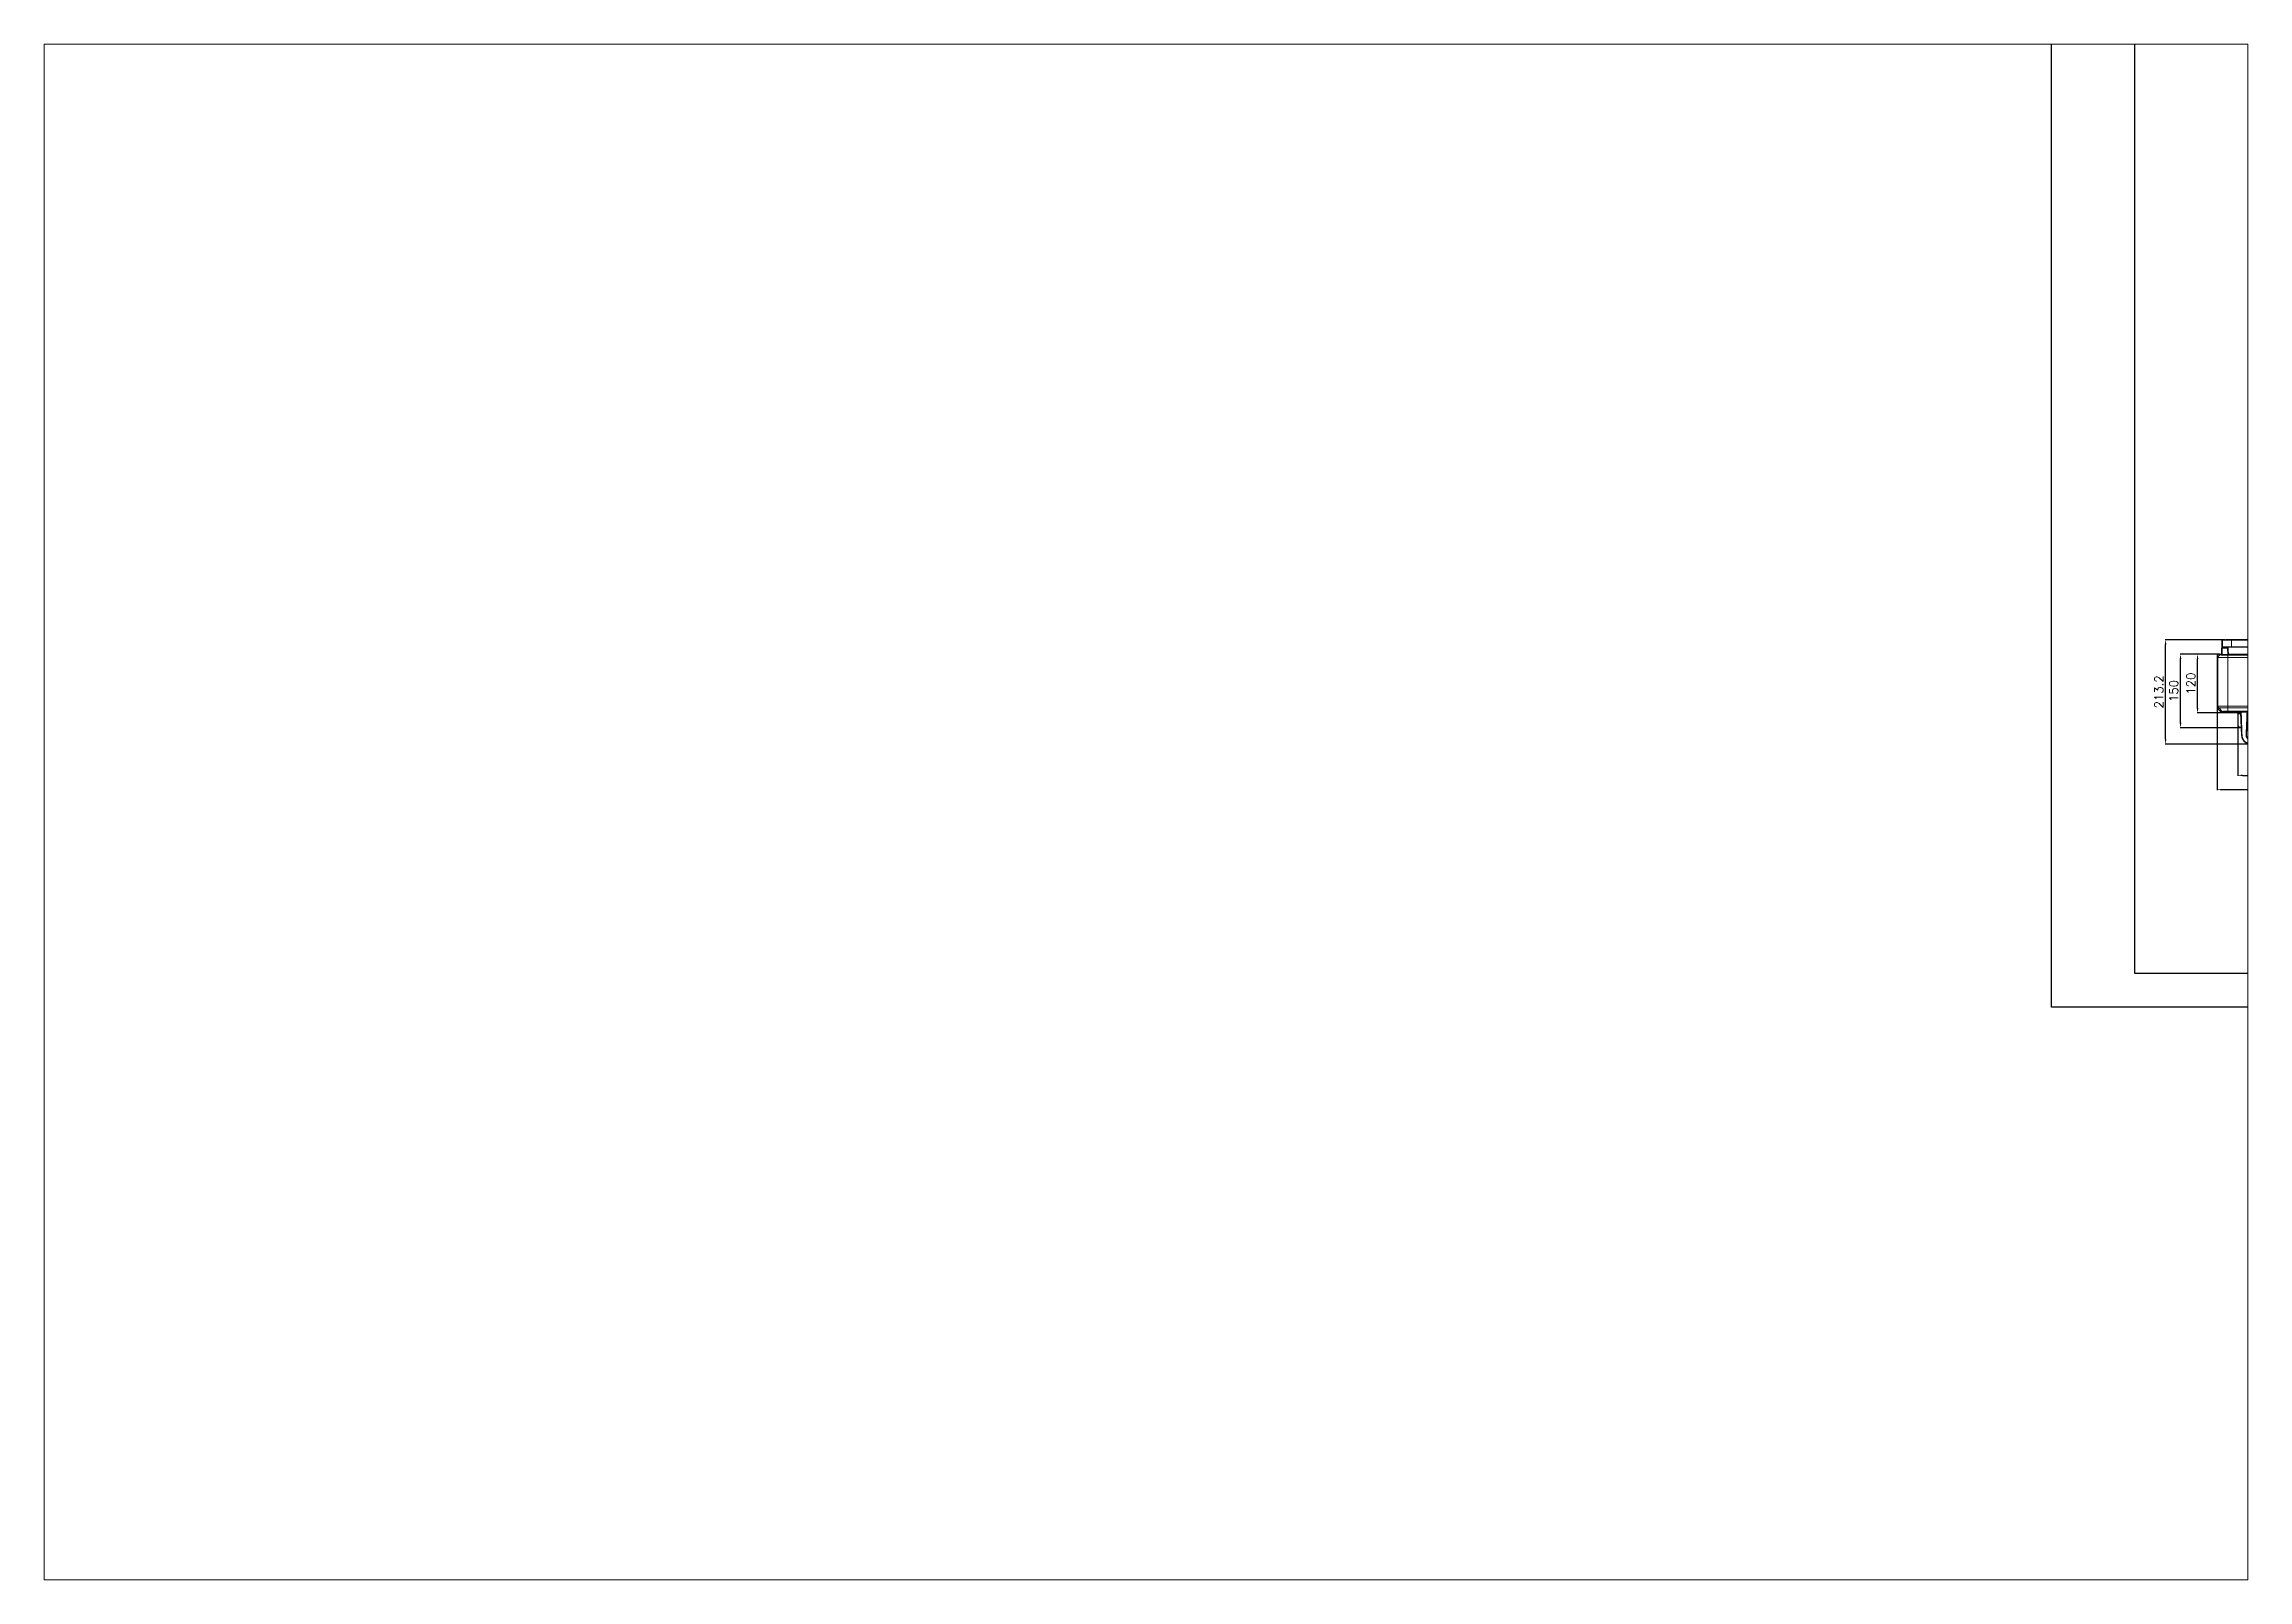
# Paper-space layout '배치1' of a CAD drawing. Extents: x 1.13 to 10.18, y 0.79 to 7.09.
# The model-space entities are those that its viewports show. They can reach past a viewport. Long polylines and large blocks are cut down to what shows.
import ezdxf

# ---------------------------------------------------------------- set-up
doc = ezdxf.new("R2010")
doc.units = 0
doc.header["$LTSCALE"] = 23.1
doc.layers.get('0').update_dxf_attribs({"linetype": 'CONTINUOUS'})
doc.layers.get('Defpoints').update_dxf_attribs({"linetype": 'CONTINUOUS'})
doc.layers.add('D', color=2, linetype='CONTINUOUS')
doc.styles.get("Standard").update_dxf_attribs({"font": 'txt.shx', "bigfont": 'whgtxt.shx'})
doc.dimstyles.get("Standard").update_dxf_attribs({"dimtxt": 2.5, "dimasz": 0.18, "dimexe": 0.18, "dimexo": 0.0625, "dimgap": 0.09, "dimtad": 0, "dimtih": 1, "dimtoh": 1, "dimdec": 4, "dimzin": 0, "dimdsep": 46, "dimtxsty": 'Standard', "dimcen": 0.09, "dimadec": 0, "dimazin": 0, "dimtp": 0.001, "dimtm": 0.001, "dimtfac": 1, "dimtdec": 4, "dimtofl": 0, "dimtmove": 0, "dimatfit": 0, "dimfxl": 0, "dimtolj": 1, "dimtzin": 0, "dimarcsym": 0})

psp = doc.layouts.new('배치1')

msp = doc.modelspace()

# ---------------------------------------------------------------- blocks, each defined once
blk = doc.blocks.new('*D80')
at = {"color": 2, "lineweight": -2, "transparency": 16777216}
for p, q in [((2281.9, 566.9), (2281.9, 397.6)), ((2781.9, 566.9), (2781.9, 397.6)), ((2291.9, 398.6), (2771.9, 398.6))]:
    blk.add_line(p, q, dxfattribs=at)
at = {"color": 2, "transparency": 16777216}
for points in [[(2291.9, 400.2), (2291.9, 396.9), (2281.9, 398.6)], [(2771.9, 400.2), (2771.9, 396.9), (2781.9, 398.6)]]:
    blk.add_solid(points, dxfattribs=at)
at = {"layer": 'Defpoints', "color": 0, "transparency": 16777216}
for p in [(2281.9, 567.2), (2781.9, 567.2), (2781.9, 398.6)]:
    blk.add_point(p, dxfattribs=at)
at = {"color": 2, "transparency": 16777216, "insert": (2531.9, 412.3), "char_height": 17.5, "attachment_point": 5}
blk.add_mtext('\\A1;500', dxfattribs=at)
blk = doc.blocks.new('*D81')
at = {"color": 2, "lineweight": -2, "transparency": 16777216}
for p, q in [((2323.9, 529.8), (2323.9, 426.8)), ((2739.9, 529.8), (2739.9, 426.8)), ((2333.9, 427.8), (2729.9, 427.8))]:
    blk.add_line(p, q, dxfattribs=at)
at = {"color": 2, "transparency": 16777216}
for points in [[(2333.9, 429.5), (2333.9, 426.1), (2323.9, 427.8)], [(2729.9, 429.5), (2729.9, 426.1), (2739.9, 427.8)]]:
    blk.add_solid(points, dxfattribs=at)
at = {"layer": 'Defpoints', "color": 0, "transparency": 16777216}
for p in [(2323.9, 530.1), (2739.9, 530.1), (2739.9, 427.8)]:
    blk.add_point(p, dxfattribs=at)
at = {"color": 2, "transparency": 16777216, "insert": (2531.9, 441.6), "char_height": 17.5, "attachment_point": 5}
blk.add_mtext('\\A1;416', dxfattribs=at)
blk = doc.blocks.new('*D82')
at = {"color": 2, "lineweight": -2, "transparency": 16777216}
for p, q in [((2356.9, 542.9), (2356.9, 455.5)), ((2706.9, 542.9), (2706.9, 455.5)), ((2366.9, 456.5), (2696.9, 456.5))]:
    blk.add_line(p, q, dxfattribs=at)
at = {"color": 2, "transparency": 16777216}
for points in [[(2366.9, 458.2), (2366.9, 454.8), (2356.9, 456.5)], [(2696.9, 458.2), (2696.9, 454.8), (2706.9, 456.5)]]:
    blk.add_solid(points, dxfattribs=at)
at = {"layer": 'Defpoints', "color": 0, "transparency": 16777216}
for p in [(2356.9, 543.2), (2706.9, 543.2), (2706.9, 456.5)]:
    blk.add_point(p, dxfattribs=at)
at = {"color": 2, "transparency": 16777216, "insert": (2531.9, 470.2), "char_height": 17.5, "attachment_point": 5}
blk.add_mtext('\\A1;350', dxfattribs=at)
blk = doc.blocks.new('*D83')
at = {"color": 2, "lineweight": -2, "transparency": 16777216}
for p, q in [((2297.1, 704.7), (2175.8, 704.7)), ((2176.8, 501.5), (2176.8, 694.7)), ((2349.6, 491.5), (2175.8, 491.5))]:
    blk.add_line(p, q, dxfattribs=at)
at = {"color": 2, "transparency": 16777216}
for points in [[(2175.1, 694.7), (2178.4, 694.7), (2176.8, 704.7)], [(2175.1, 501.5), (2178.4, 501.5), (2176.8, 491.5)]]:
    blk.add_solid(points, dxfattribs=at)
at = {"layer": 'Defpoints', "color": 0, "transparency": 16777216}
for p in [(2176.8, 704.7), (2297.4, 704.7), (2349.9, 491.5)]:
    blk.add_point(p, dxfattribs=at)
at = {"color": 2, "transparency": 16777216, "insert": (2163, 598.1), "char_height": 17.5, "attachment_point": 5, "rotation": 90}
blk.add_mtext('\\A1;213.2', dxfattribs=at)
blk = doc.blocks.new('*D84')
at = {"color": 2, "lineweight": -2, "transparency": 16777216}
for p, q in [((2286.6, 675.1), (2206.2, 675.1)), ((2207.2, 535.1), (2207.2, 665.1)), ((2328.6, 525.1), (2206.2, 525.1))]:
    blk.add_line(p, q, dxfattribs=at)
at = {"color": 2, "transparency": 16777216}
for points in [[(2205.5, 665.1), (2208.9, 665.1), (2207.2, 675.1)], [(2205.5, 535.1), (2208.9, 535.1), (2207.2, 525.1)]]:
    blk.add_solid(points, dxfattribs=at)
at = {"layer": 'Defpoints', "color": 0, "transparency": 16777216}
for p in [(2207.2, 675.1), (2286.9, 675.1), (2328.9, 525.1)]:
    blk.add_point(p, dxfattribs=at)
at = {"color": 2, "transparency": 16777216, "insert": (2193.4, 600.1), "char_height": 17.5, "attachment_point": 5, "rotation": 90}
blk.add_mtext('\\A1;150', dxfattribs=at)
blk = doc.blocks.new('*D85')
at = {"color": 2, "lineweight": -2, "transparency": 16777216}
for p, q in [((2286.6, 675.1), (2240.9, 675.1)), ((2241.9, 565.1), (2241.9, 665.1)), ((2293.7, 555.1), (2240.9, 555.1))]:
    blk.add_line(p, q, dxfattribs=at)
at = {"color": 2, "transparency": 16777216}
for points in [[(2240.3, 665.1), (2243.6, 665.1), (2241.9, 675.1)], [(2240.3, 565.1), (2243.6, 565.1), (2241.9, 555.1)]]:
    blk.add_solid(points, dxfattribs=at)
at = {"layer": 'Defpoints', "color": 0, "transparency": 16777216}
for p in [(2241.9, 675.1), (2286.9, 675.1), (2294, 555.1)]:
    blk.add_point(p, dxfattribs=at)
at = {"color": 2, "transparency": 16777216, "insert": (2228.2, 615.1), "char_height": 17.5, "attachment_point": 5, "rotation": 90}
blk.add_mtext('\\A1;120', dxfattribs=at)
blk = doc.blocks.new('A$C7AF3309A')
at = {"color": 7, "linetype": 'Continuous', "lineweight": 15}
for p, q in [((375.5, 1609.1), (375.5, 1567.8)), ((394.5, 1567.8), (394.5, 1609.1)), ((373.5, 1541.3), (373.5, 1541.4)), ((373.5, 1541.3), (373.5, 1535.8)), ((374, 1530.4), (374, 1535.5)), ((374, 1535.5), (374, 1530.4)), ((375.5, 1567.8), (375.5, 1542.8)), ((384.9, 1543.8), (384.9, 1543.8)), ((384.9, 1543.8), (385, 1543.8)), ((394.5, 1542.8), (394.5, 1567.8)), ((396, 1535.5), (396, 1530.4)), ((396, 1530.4), (396, 1535.5)), ((396.5, 1535.8), (396.5, 1541.3)), ((285.8, 1498.8), (285.7, 1492.2)), ((301, 1503.3), (286.2, 1499.3)), ((287.2, 1491.6), (482.8, 1491.6)), ((289.3, 1491.4), (289.3, 1491.4)), ((302.4, 1485.7), (302.8, 1485.6)), ((302.8, 1485.5), (303.2, 1482.9)), ((306.3, 1485.5), (306.7, 1482.9)), ((310.8, 1482.8), (311.3, 1484.9)), ((311.2, 1484.4), (313.3, 1484.2)), ((313.1, 1485.5), (313.5, 1482.9)), ((313.7, 1485.7), (313.7, 1485.5)), ((317.7, 1482.8), (318.1, 1484.9)), ((318.2, 1484.7), (318.6, 1484.7)), ((323, 1485.5), (323.4, 1482.9)), ((323, 1484), (323.4, 1481.4)), ((323.5, 1485.7), (323.5, 1485.5)), ((327.5, 1482.8), (327.9, 1485)), ((335.4, 1485.5), (335.8, 1482.9)), ((336, 1485.7), (336, 1485.6)), ((336, 1485.6), (336, 1485.5)), ((340, 1482.9), (340.4, 1485.1)), ((349.9, 1485.4), (349.6, 1485.5)), ((349.9, 1485.5), (350.3, 1482.9)), ((350.5, 1485.6), (350.5, 1485.5)), ((354.5, 1482.9), (354.9, 1485.2)), ((361.9, 1484), (361.9, 1483.7)), ((365.8, 1485.5), (366.3, 1482.9)), ((366.5, 1520.9), (366, 1508.7)), ((370.4, 1482.9), (370.9, 1485.4)), ((374.5, 1528.4), (376, 1527.6)), ((375.5, 1527.8), (375.5, 1525)), ((376, 1527.3), (376, 1525.7)), ((382.5, 1485.4), (382.9, 1482.9)), ((387.1, 1482.9), (387.5, 1485.4)), ((394, 1527.6), (395.5, 1528.4)), ((394, 1527.6), (394.2, 1527.7)), ((394, 1525.7), (394, 1527.3)), ((394.5, 1525), (394.5, 1527.8)), ((399.1, 1485.4), (399.6, 1482.9)), ((404, 1508.7), (403.5, 1520.9)), ((403.7, 1482.9), (404.2, 1485.5)), ((404.5, 1485.4), (404.2, 1485.3)), ((408.1, 1483.7), (408.1, 1484)), ((415.1, 1485.2), (415.5, 1482.9)), ((419.5, 1485.5), (419.5, 1485.6)), ((419.7, 1482.9), (420.1, 1485.5)), ((429.6, 1485.1), (430, 1482.9)), ((434, 1485.6), (434, 1485.7)), ((434, 1485.5), (434, 1485.6)), ((434.2, 1482.9), (434.6, 1485.5)), ((442.1, 1485), (442.5, 1482.8)), ((446.5, 1485.5), (446.5, 1485.7)), ((446.6, 1482.9), (447, 1485.5)), ((446.6, 1481.4), (447, 1484)), ((451.8, 1484.7), (452, 1484.7)), ((451.9, 1484.9), (452.3, 1482.8)), ((456.5, 1482.9), (456.9, 1485.5)), ((456.9, 1485.4), (457.3, 1485.5)), ((458.2, 1484.7), (458.3, 1484.7)), ((458.3, 1484.7), (458.8, 1484.7)), ((458.7, 1484.9), (459.2, 1482.8)), ((463.3, 1482.9), (463.7, 1485.5)), ((466.6, 1485.5), (466.6, 1485.8)), ((466.8, 1482.9), (467.2, 1485.5)), ((467.1, 1485.5), (467.5, 1485.6)), ((483.8, 1499.3), (469, 1503.3)), ((484.3, 1492.2), (484.2, 1498.8)), ((303.8, 1482.5), (303.7, 1482.5)), ((306.8, 1482.4), (306.8, 1482.4)), ((307.4, 1482.5), (307.3, 1482.5)), ((310.2, 1482.4), (310.3, 1482.4)), ((314.4, 1482.5), (314.2, 1482.5)), ((316.8, 1482.4), (316.9, 1482.4)), ((317.1, 1482.4), (316.9, 1482.4)), ((317.6, 1482.7), (317.8, 1481.4)), ((318.3, 1481), (318.3, 1481)), ((318.9, 1483.9), (319.2, 1481.4)), ((319.8, 1481), (319.7, 1481)), ((322.8, 1480.9), (322.8, 1480.9)), ((323.3, 1481.4), (323.4, 1481.4)), ((323.4, 1481.4), (323.4, 1481.6)), ((324.2, 1481), (324.1, 1481)), ((324.5, 1482.5), (324.3, 1482.5)), ((326.4, 1482.4), (326.6, 1482.4)), ((326.8, 1480.9), (326.9, 1480.9)), ((327.6, 1481.4), (328, 1483.6)), ((328, 1483.3), (329.9, 1483.3)), ((328.2, 1483.5), (328.5, 1483.5)), ((329.5, 1483.8), (329.9, 1483.7)), ((329.8, 1484), (330.2, 1481.4)), ((331.2, 1481), (331, 1481)), ((333.4, 1480.9), (333.6, 1480.9)), ((333.7, 1480.5), (333.6, 1480.5)), ((334.4, 1481.4), (334.8, 1483.6)), ((334.9, 1483.2), (334.7, 1483.2)), ((334.7, 1483.2), (334.9, 1483.2)), ((334.9, 1483.2), (335.3, 1480.9)), ((336, 1480.5), (335.9, 1480.5)), ((337, 1482.5), (336.7, 1482.5)), ((336.7, 1480.4), (336.7, 1480.4)), ((337.2, 1482.5), (337, 1482.5)), ((337.9, 1482.4), (338.2, 1482.4)), ((338.6, 1482.4), (338.8, 1482.4)), ((338.7, 1480.4), (338.9, 1480.4)), ((338.9, 1480.4), (338.9, 1480.4)), ((339.2, 1482.4), (339.4, 1481.4)), ((339.4, 1480.8), (339.5, 1481.2)), ((339.5, 1481.1), (339.5, 1480.9)), ((339.9, 1482.9), (340, 1482.9)), ((340.4, 1480.5), (340.2, 1480.5)), ((340.6, 1481), (340.4, 1481)), ((341.4, 1481), (341.8, 1480.9)), ((341.8, 1480.9), (341.9, 1480.9)), ((342.3, 1480.9), (342.5, 1480.9)), ((342.8, 1480.4), (343, 1480.4)), ((343.5, 1481.4), (343.9, 1483.7)), ((343.7, 1480.8), (344.1, 1483.1)), ((344.1, 1483.1), (345.3, 1483.1)), ((344.3, 1483.1), (344.6, 1483.1)), ((344.9, 1483.2), (345.3, 1483.2)), ((345.3, 1483.2), (345.7, 1480.9)), ((346.8, 1480.5), (346.6, 1480.5)), ((348.7, 1480.4), (348.9, 1480.4)), ((349.8, 1480.8), (350.2, 1482.6)), ((349.9, 1484), (350.4, 1481.4)), ((351.8, 1482.5), (351.4, 1482.5)), ((351.9, 1481), (351.6, 1481)), ((352, 1482.5), (351.8, 1482.5)), ((352.2, 1482.4), (352.8, 1482.4)), ((352.4, 1482.4), (352.4, 1482.4)), ((352.4, 1480.9), (352.6, 1480.9)), ((352.4, 1480.9), (353, 1480.9)), ((352.8, 1482.4), (353, 1482.4)), ((352.8, 1480.9), (352.9, 1480.8)), ((353, 1480.9), (353.2, 1480.9)), ((353.4, 1480.3), (353.4, 1480.3)), ((354.5, 1481.4), (354.9, 1483.7)), ((354.9, 1480.5), (354.6, 1480.5)), ((355.6, 1480.4), (355.9, 1480.4)), ((356.2, 1480.4), (356.5, 1480.4)), ((357.6, 1480.8), (358.1, 1483.1)), ((357.8, 1480.3), (357.6, 1480.3)), ((358.1, 1483.1), (358.5, 1483.1)), ((360.2, 1480.3), (360.3, 1480.3)), ((361, 1480.7), (361.5, 1483)), ((361.5, 1483), (362, 1483)), ((361.6, 1483), (361.9, 1483)), ((362, 1483.7), (362.4, 1483.6)), ((362.2, 1483.2), (362.6, 1480.9)), ((362.4, 1484), (362.8, 1481.4)), ((363.4, 1480.3), (363.4, 1480.3)), ((364.2, 1480.5), (364, 1480.5)), ((364.7, 1481), (364.4, 1481)), ((364.4, 1480.4), (365, 1480.4)), ((364.5, 1480.9), (364.9, 1480.9)), ((364.6, 1480.4), (364.6, 1480.4)), ((365, 1480.4), (365.3, 1480.4)), ((365.1, 1480.9), (365.4, 1480.9)), ((366.4, 1480.3), (366.3, 1480.3)), ((366.7, 1480.8), (366.8, 1481.4)), ((366.9, 1481.4), (367.2, 1482.9)), ((367.6, 1482.4), (367.9, 1480.8)), ((368.3, 1482.5), (368, 1482.5)), ((368.4, 1482.4), (368.7, 1482.4)), ((368.9, 1480.3), (369, 1480.3)), ((369.4, 1480.3), (369.2, 1480.3)), ((369.9, 1480.3), (370.5, 1480.3)), ((370.6, 1480.3), (370.2, 1480.3)), ((370.5, 1480.3), (370.8, 1480.3)), ((371, 1480.3), (370.8, 1480.3)), ((371.8, 1483.1), (372.1, 1483.1)), ((372, 1480.7), (372.3, 1482.1)), ((372.1, 1483.2), (372.5, 1480.9)), ((374.4, 1480.3), (374.2, 1480.3)), ((374.5, 1480.5), (374.3, 1480.5)), ((374.6, 1480.4), (374.9, 1480.4)), ((375.5, 1480.3), (375.5, 1028.8)), ((375.5, 1480.3), (375.8, 1480.3)), ((375.7, 1483.8), (376.1, 1481.4)), ((377.1, 1480.7), (377.1, 1481)), ((378.3, 1481), (378, 1481)), ((378.1, 1480.9), (378.4, 1480.9)), ((378.6, 1480.9), (378.4, 1480.9)), ((380.3, 1481.4), (380.7, 1483.8)), ((380.5, 1482.7), (381, 1482.7)), ((382.5, 1483), (380.6, 1483)), ((381, 1483), (380.6, 1483)), ((382.5, 1483), (380.6, 1483)), ((381.6, 1483), (381, 1483)), ((381, 1483), (381, 1482.7)), ((381, 1482.7), (381.6, 1482.7)), ((382.3, 1483), (381.6, 1483)), ((381.6, 1482.7), (381.6, 1483)), ((381.6, 1482.7), (382.3, 1482.7)), ((381.9, 1482.7), (381.9, 1482.7)), ((382.6, 1482.7), (381.9, 1482.7)), ((382.3, 1482.7), (382.3, 1483)), ((382.5, 1483.2), (382.9, 1480.9)), ((382.5, 1483), (382.9, 1480.7)), ((382.5, 1483), (382.9, 1480.7)), ((384.7, 1482.4), (385, 1482.4)), ((384.7, 1480.4), (385, 1480.4)), ((384.7, 1480.3), (385, 1480.3)), ((384.7, 1480.3), (385, 1480.3)), ((385.3, 1482.5), (385, 1482.5)), ((385.3, 1480.5), (385, 1480.5)), ((385.3, 1480.3), (385, 1480.3)), ((385.3, 1480.3), (385, 1480.3)), ((387.1, 1480.9), (387.5, 1483.4)), ((387.1, 1480.7), (387.5, 1483)), ((387.1, 1480.7), (387.5, 1483)), ((388.6, 1482.7), (387.4, 1482.7)), ((389.4, 1483), (387.5, 1483)), ((389.4, 1483), (387.5, 1483)), ((389, 1483), (388, 1483)), ((388.6, 1483), (388.6, 1482.7)), ((388.6, 1482.7), (388.7, 1482.7)), ((388.7, 1482.7), (388.7, 1483)), ((388.7, 1482.7), (388.7, 1483)), ((388.7, 1482.7), (389.5, 1482.7)), ((388.7, 1482.7), (388.7, 1482.7)), ((389.4, 1483), (389, 1483)), ((389.3, 1484), (389.7, 1481.4)), ((391.4, 1480.9), (391.6, 1480.9)), ((392.2, 1481), (392, 1481)), ((392.9, 1481), (392.9, 1480.7)), ((393.9, 1481.4), (394.3, 1483.8)), ((394, 1480.3), (394.2, 1480.3)), ((394.5, 1107.6), (394.5, 1480.3)), ((394.8, 1480.4), (395.1, 1480.4)), ((395.4, 1480.4), (395.8, 1480.4)), ((396, 1480.5), (395.7, 1480.5)), ((396, 1480.3), (395.8, 1480.3)), ((397.5, 1480.9), (397.9, 1483.2)), ((397.7, 1482.1), (398, 1480.7)), ((399, 1480.3), (399.2, 1480.3)), ((399.7, 1480.3), (399.5, 1480.3)), ((399.6, 1480.3), (400, 1480.3)), ((401.1, 1480.3), (400.8, 1480.3)), ((400.9, 1480.3), (401, 1480.3)), ((401.1, 1482.4), (401.3, 1482.4)), ((402.3, 1482.5), (402, 1482.5)), ((402.1, 1480.8), (402.4, 1482.4)), ((402.8, 1482.9), (402.8, 1482.5)), ((402.9, 1482.5), (403.1, 1481.4)), ((403.2, 1481.4), (403.3, 1480.8)), ((403.5, 1480.3), (403.5, 1480.3)), ((403.8, 1480.3), (403.7, 1480.3)), ((404.4, 1480.9), (404.6, 1480.9)), ((404.5, 1480.4), (404.7, 1480.4)), ((405, 1480.9), (405.1, 1480.9)), ((405.4, 1480.4), (405.9, 1480.4)), ((405.9, 1481), (405.6, 1481)), ((406.3, 1480.5), (406, 1480.5)), ((407.2, 1481.4), (407.6, 1483.8)), ((407.4, 1480.9), (407.8, 1483.2)), ((407.6, 1483.6), (408, 1483.7)), ((407.8, 1483.1), (408.2, 1483.2)), ((408, 1483), (408.5, 1483)), ((408.5, 1483), (409, 1480.7)), ((409.5, 1480.3), (409.7, 1480.3)), ((409.8, 1480.3), (409.7, 1480.3)), ((411.9, 1483.1), (412.4, 1480.8)), ((412.5, 1480.3), (412.4, 1480.3)), ((413.3, 1480.4), (413.5, 1480.4)), ((413.5, 1480.3), (413.5, 1480.3)), ((413.8, 1480.4), (414, 1480.4)), ((414.4, 1480.4), (414.8, 1480.4)), ((415.1, 1483.7), (415.5, 1481.4)), ((415.6, 1480.5), (415.4, 1480.5)), ((416.5, 1480.9), (416.8, 1480.9)), ((416.7, 1482.4), (417, 1482.4)), ((417.1, 1480.8), (417.2, 1480.9)), ((417.3, 1482.4), (417.6, 1482.4)), ((417.6, 1482.4), (418.1, 1482.4)), ((417.6, 1480.9), (418, 1481)), ((418.5, 1482.5), (418.2, 1482.5)), ((418.6, 1481), (418.4, 1481)), ((418.8, 1482.5), (418.5, 1482.5)), ((419.6, 1481.4), (420.1, 1484)), ((419.8, 1482.6), (420.2, 1480.8)), ((420.9, 1480.4), (421.1, 1480.4)), ((423.6, 1480.5), (423.4, 1480.5)), ((424.3, 1480.9), (424.7, 1483.2)), ((424.7, 1483.1), (425.9, 1483.1)), ((425.7, 1483.5), (426.1, 1483.5)), ((425.9, 1483.1), (426.3, 1480.8)), ((426.1, 1483.7), (426.5, 1481.4)), ((426.9, 1480.4), (427, 1480.4)), ((427.2, 1480.4), (427, 1480.4)), ((427.3, 1480.9), (427.5, 1480.9)), ((427.5, 1480.9), (428, 1480.9)), ((428.4, 1480.4), (428.4, 1480.4)), ((429.8, 1481), (429.6, 1481)), ((430, 1481), (429.8, 1481)), ((429.9, 1480.5), (429.8, 1480.5)), ((430.5, 1481.2), (430.6, 1480.8)), ((430.5, 1480.9), (430.5, 1481.1)), ((430.6, 1481.4), (430.8, 1482.4)), ((431, 1482.4), (431.2, 1482.4)), ((431.1, 1480.4), (431.1, 1480.4)), ((431.3, 1480.4), (431.1, 1480.4)), ((433.3, 1482.5), (433, 1482.5)), ((433.2, 1480.4), (433.3, 1480.4)), ((434.2, 1480.5), (434.1, 1480.5)), ((434.7, 1480.9), (435.1, 1483.2)), ((435.1, 1483.9), (435.1, 1483.9)), ((435.1, 1483.2), (435.3, 1483.2)), ((435.2, 1483.6), (435.6, 1481.4)), ((436.3, 1480.9), (436.4, 1480.9)), ((436.4, 1480.5), (436.4, 1480.5)), ((439.1, 1481), (439, 1481)), ((439.8, 1481.4), (440.2, 1484)), ((440.1, 1483.7), (440.5, 1483.8)), ((440.1, 1483.3), (442, 1483.3)), ((441.5, 1483.5), (441.6, 1483.5)), ((441.6, 1483.5), (442, 1483.5)), ((441.9, 1483.9), (441.9, 1483.9)), ((442, 1483.6), (442.4, 1481.4)), ((443, 1480.9), (443.1, 1480.9)), ((443.2, 1482.4), (443.4, 1482.4)), ((445.9, 1482.5), (445.7, 1482.5)), ((446, 1481), (445.9, 1481)), ((446.6, 1481.6), (446.6, 1481.4)), ((446.6, 1481.4), (446.6, 1481.4)), ((446.7, 1481.4), (446.6, 1481.4)), ((447.1, 1480.9), (447.2, 1480.9)), ((448.6, 1480.9), (448.5, 1480.9)), ((450.3, 1481), (450.3, 1481)), ((450.8, 1481.4), (451.1, 1483.9)), ((452.2, 1481.4), (452.4, 1482.8)), ((452.9, 1482.4), (453.1, 1482.4)), ((453.2, 1482.4), (453.1, 1482.4)), ((455.9, 1482.5), (455.8, 1482.5)), ((459.2, 1482.8), (459.2, 1482.8)), ((459.7, 1482.4), (459.7, 1482.4)), ((459.8, 1482.4), (459.7, 1482.4)), ((462.8, 1482.5), (462.7, 1482.5)), ((463.1, 1482.4), (463.2, 1482.4)), ((466.3, 1482.5), (466.3, 1482.5)), ((394, 1089.8), (394, 1089.5)), ((428.5, 1089.5), (428.5, 1089.4)), ((439.5, 1089.4), (439.5, 1089.5)), ((473.6, 1077.4), (474.5, 1080.4)), ((474, 1089.5), (474, 1089.8)), ((393.9, 1078.9), (394.4, 1077.4)), ((394.5, 1028.8), (394.5, 1077.1)), ((416.7, 1052.4), (417.4, 1052)), ((417.7, 1051.8), (417.4, 1052.1)), ((430.6, 1044.4), (430.9, 1044.6)), ((437, 1044.6), (437.3, 1044.4)), ((448, 1046), (448, 1045.6)), ((366.6, 1015.9), (366.6, 1015.9)), ((366.7, 1015.9), (366.7, 1015.9)), ((367, 1004.4), (368, 1004.5)), ((367.3, 1015.9), (367.3, 1015.9)), ((368, 1015.9), (367.4, 1015.9)), ((367.4, 1015.9), (367.4, 1015.9)), ((368, 1020.8), (368, 1017.8)), ((369, 1020.8), (368, 1020.8)), ((368, 1017.8), (368, 1002.8)), ((402, 1017.8), (368, 1017.8)), ((368, 1017.8), (385, 1017.8)), ((368, 1002.8), (385, 1002.8)), ((369, 1028.8), (401, 1028.8)), ((369, 1020.8), (369, 1027.8)), ((401, 1027.8), (369, 1027.8)), ((374, 1002.8), (374, 910.1)), ((385, 1017.8), (402, 1017.8)), ((385, 1002.8), (402, 1002.8)), ((396, 910.1), (396, 1002.8)), ((399, 1017.8), (399, 1017.8)), ((401, 1027.8), (401, 1020.8)), ((402, 1020.8), (401, 1020.8)), ((402, 1017.8), (402, 1020.8)), ((402, 1002.8), (402, 1017.8)), ((402.6, 1015.9), (402, 1015.9)), ((402.6, 1015.9), (402.6, 1015.9)), ((402.7, 1015.9), (402.7, 1015.9)), ((403.3, 1015.9), (403.3, 1015.9)), ((403.4, 1015.9), (403.4, 1015.9)), ((337, 889.5), (337, 908.5)), ((348.8, 909), (337.5, 909)), ((351, 916), (349.2, 908.7)), ((364.6, 908.7), (366.2, 915.4)), ((369.7, 909), (365.3, 909)), ((370.1, 909.4), (370.1, 908.7)), ((373.4, 910.5), (371.1, 910.5)), ((398.9, 910.5), (396.6, 910.5)), ((399.9, 908.7), (399.9, 909.4)), ((405.5, 909), (400.3, 909)), ((406, 908.5), (406, 889.5)), ((419.2, 908.7), (406.5, 909)), ((446.4, 905.4), (446.5, 906.3)), ((448, 907.3), (448, 907.3)), ((448, 905.3), (448, 905.3)), ((448, 873.7), (448, 905.2)), ((449, 904.2), (449, 874.8)), ((337, 870.5), (337, 889.5)), ((337.5, 870), (369.7, 870)), ((370.1, 870.2), (370.1, 869.5)), ((371.1, 868.5), (373.4, 868.5)), ((374, 868.9), (374, 554.3)), ((396, 553.8), (396, 868.9)), ((396.6, 868.5), (398.9, 868.5)), ((399.9, 869.5), (399.9, 870.2)), ((400.3, 870), (405.5, 870)), ((406, 889.5), (406, 870.5)), ((406.5, 870), (424.2, 870.3)), ((426.5, 871.5), (426.5, 861.3)), ((441.5, 861.3), (426.5, 861.3)), ((427, 861.3), (427, 811.3)), ((438.3, 873), (437.9, 873.1)), ((441, 811.3), (441, 861.3)), ((441.5, 861.3), (441.5, 873.2)), ((253.8, 549.6), (252.7, 530.1)), ((260.6, 554.3), (258.8, 554.3)), ((274.5, 548.7), (274.5, 544.1)), ((274.5, 548.7), (378.3, 548.7)), ((378.3, 544.1), (274.5, 544.1)), ((363.9, 549.6), (275.5, 549.6)), ((363.9, 549.5), (275.5, 549.5)), ((372, 552.9), (371.9, 550.8)), ((373.4, 554.3), (373.4, 554.3)), ((378.3, 548.7), (378.3, 544.1)), ((399, 549.6), (399, 549.6)), ((274, 529.3), (274, 530.1)), ((274, 530.1), (378.8, 530.1)), ((378.8, 529.3), (274, 529.3)), ((374, 529.3), (374, 290.6)), ((378.8, 529.3), (378.8, 530.1)), ((396, 290.6), (396, 529.3)), ((400, 530), (400, 530.1)), ((400, 530.1), (400, 530.1)), ((9.2, 260.1), (9.5, 273.2)), ((9.6, 276.1), (10.8, 276.1)), ((10.5, 273.1), (10.2, 260.1)), ((21.5, 273.1), (10.5, 273.1)), ((11.8, 275.1), (10.6, 275.1)), ((11, 289.3), (10.8, 276.1)), ((10.8, 276.1), (29, 276.1)), ((29, 275.1), (11.8, 275.1)), ((21.8, 260.1), (21.5, 273.1)), ((22.5, 273.2), (22.8, 260.1)), ((29, 289.3), (29, 276.1)), ((29, 275.1), (29, 276.1)), ((29, 276.1), (471, 276.1)), ((471, 275.1), (29, 275.1)), ((369, 275.1), (369, 268.2)), ((401, 268.2), (401, 275.1)), ((471, 289.3), (471, 276.1)), ((471, 276.1), (489.2, 276.1)), ((471, 275.1), (471, 276.1)), ((488.2, 275.1), (471, 275.1)), ((477.2, 260.1), (477.5, 273.2)), ((478.5, 273.1), (478.2, 260.1)), ((478.5, 273.1), (489.5, 273.1)), ((489.4, 275.1), (488.2, 275.1)), ((489, 289.3), (489.2, 276.1)), ((489.2, 276.1), (490.4, 276.1)), ((489.8, 260.1), (489.5, 273.1)), ((490.5, 273.2), (490.8, 260.1)), ((1.7, 254.3), (0, 256)), ((0, 256), (0, 153.1)), ((1.7, 154.8), (1.7, 254.3)), ((5, 261), (6.7, 259.3)), ((9, 261), (5, 261)), ((9.2, 260.1), (9.2, 260.1)), ((10.2, 260.1), (9.2, 260.1)), ((21.8, 260.1), (10.2, 260.1)), ((21.7, 254.1), (21.7, 259.1)), ((21.7, 259.1), (478.3, 259.1)), ((21.7, 254.1), (21.7, 154.9)), ((478.3, 254.1), (21.7, 254.1)), ((22.8, 260.1), (21.8, 260.1)), ((22.8, 260.1), (22.8, 260.1)), ((368, 261), (23, 261)), ((368, 268.2), (368, 260.4)), ((368, 268.2), (380.8, 268.2)), ((401, 268.2), (369, 268.2)), ((398.7, 260.2), (371.3, 260.2)), ((380.8, 268.2), (402, 268.2)), ((385.5, 260.2), (385.3, 260.2)), ((386.8, 260.2), (386.8, 260.2)), ((402, 260.4), (402, 268.2)), ((477, 261), (402, 261)), ((477.2, 260.1), (477.2, 260.1)), ((478.2, 260.1), (477.2, 260.1)), ((478.2, 260.1), (489.8, 260.1)), ((478.3, 254.1), (478.3, 259.1)), ((478.3, 254.1), (478.3, 154.9)), ((490.8, 260.1), (489.8, 260.1)), ((490.8, 260.1), (490.8, 260.1)), ((495, 261), (491, 261)), ((495, 261), (493.3, 259.3)), ((498.3, 254.3), (500, 256)), ((498.3, 154.8), (498.3, 254.3)), ((500, 256), (500, 153.1)), ((309.6, 209.9), (309.6, 209.9)), ((309.6, 209.9), (309.6, 209.9)), ((310.6, 212.1), (310.6, 212)), ((310.6, 212.1), (310.6, 212.1)), ((313.9, 183.3), (314.1, 183.5)), ((314.1, 183.5), (314.8, 184.9)), ((324.3, 187.4), (324.3, 187.5)), ((324.4, 187.4), (324.4, 187.4)), ((325.6, 187.4), (325.6, 187.4)), ((325.7, 187.5), (325.7, 187.4)), ((335.9, 183.5), (335.2, 184.9)), ((335.9, 183.5), (336.1, 183.3)), ((408.9, 183.3), (409.1, 183.6)), ((409.8, 184.9), (409.1, 183.6)), ((418.8, 187.6), (418.8, 187.6)), ((418.8, 187.6), (418.8, 187.6)), ((419.3, 187.4), (419.3, 187.5)), ((419.4, 187.4), (419.4, 187.4)), ((420.6, 187.4), (420.6, 187.4)), ((420.7, 187.5), (420.7, 187.4)), ((421.1, 187.6), (421.2, 187.6)), ((421.2, 187.6), (421.2, 187.6)), ((430.2, 184.9), (430.9, 183.5)), ((430.9, 183.5), (431.1, 183.3)), ((0, 153.1), (1.7, 154.8)), ((3.2, 151.3), (1.5, 149.5)), ((8.5, 142.5), (1.5, 149.5)), ((1.7, 154.8), (1.7, 154.8)), ((3.2, 151.3), (3.2, 151.3)), ((10.2, 144.2), (3.2, 151.3)), ((8.5, 142.5), (10.2, 144.2)), ((12.9, 141.8), (12.1, 141)), ((12.1, 141), (41, 141)), ((13.8, 142.7), (12.9, 141.9)), ((21.7, 144.3), (21.7, 151.4)), ((41, 141), (41.1, 141.1)), ((42.1, 140.1), (42, 140)), ((42, 116), (42, 140)), ((42.1, 116.1), (42.1, 140.1)), ((43.1, 139.2), (43.1, 116.1)), ((48, 142.2), (50, 94.7)), ((48.1, 142.3), (48.1, 142.3)), ((51, 142.3), (51, 142.3)), ((51, 142.3), (54.6, 142.3)), ((54.6, 142.3), (54.6, 142.3)), ((55.4, 142.3), (55.4, 142.3)), ((55.4, 142.3), (59, 142.3)), ((59, 142.3), (59, 142.3)), ((61.9, 142.3), (59.9, 95.8)), ((60, 95.8), (62, 142.2)), ((61.9, 142.3), (61.9, 142.3)), ((243, 141.7), (257, 141.7)), ((257, 141.3), (243, 141.3)), ((268, 142.2), (270, 95.8)), ((268.1, 142.3), (268.1, 142.3)), ((270.1, 95.8), (268.1, 142.3)), ((274.6, 142.3), (271, 142.3)), ((271, 142.3), (271, 142.3)), ((274.6, 142.3), (274.6, 142.3)), ((275.4, 142.3), (275.4, 142.3)), ((279, 142.3), (275.4, 142.3)), ((279, 142.3), (279, 142.3)), ((281.9, 142.3), (279.9, 94.7)), ((280, 94.7), (282, 142.2)), ((281.9, 142.3), (281.9, 142.3)), ((321.9, 170.4), (321.9, 170.3)), ((321.9, 170.4), (321.9, 170.3)), ((322, 170.3), (321.9, 170.3)), ((321.9, 165.9), (321.9, 166)), ((322, 170.5), (323.5, 170.5)), ((322, 170.3), (322, 170.5)), ((326.6, 164.5), (323.4, 164.5)), ((323.4, 164.5), (323.4, 164.4)), ((323.5, 170.5), (326.5, 170.5)), ((323.5, 170.5), (323.5, 170.3)), ((326.5, 170.3), (326.5, 170.5)), ((328, 170.5), (326.5, 170.5)), ((326.6, 164.4), (326.6, 164.5)), ((328, 170.5), (328, 170.3)), ((328.1, 170.3), (328, 170.3)), ((328.1, 170.3), (328.1, 170.4)), ((328.1, 170.3), (328.1, 170.4)), ((328.1, 166), (328.1, 165.9)), ((386.7, 141.5), (386.5, 141.3)), ((386.5, 141.3), (386.5, 138.7)), ((404.6, 141.3), (386.5, 141.3)), ((386.5, 138.7), (386.7, 138.5)), ((386.5, 138.7), (413.5, 138.7)), ((386.7, 141.5), (413.3, 141.5)), ((413.3, 138.5), (386.7, 138.5)), ((410.7, 138.7), (389.2, 138.7)), ((389.5, 141.6), (389.5, 141.6)), ((413.5, 141.3), (404.6, 141.3)), ((410.5, 141.5), (410.5, 141.7)), ((413.5, 141.3), (413.3, 141.5)), ((413.3, 138.5), (413.5, 138.7)), ((413.5, 138.7), (413.5, 141.3)), ((416.9, 170.3), (416.9, 132.4)), ((417, 170.3), (416.9, 170.3)), ((418.5, 170.3), (417, 170.3)), ((417, 132.5), (417, 170.3)), ((418.5, 170.3), (418.5, 132.5)), ((421.5, 170.3), (423, 170.3)), ((421.5, 132.5), (421.5, 170.3)), ((423, 170.3), (423, 132.5)), ((423.1, 170.3), (423, 170.3)), ((423.1, 132.4), (423.1, 170.3)), ((456.9, 116.1), (456.9, 139.2)), ((457.9, 140.1), (457.9, 116.1)), ((458, 140), (457.9, 140.1)), ((458, 116), (458, 140)), ((458.9, 141.1), (459, 141)), ((487.9, 141), (459, 141)), ((478.3, 144.3), (478.3, 151.4)), ((486.2, 142.7), (487.1, 141.9)), ((487.1, 141.8), (487.9, 141)), ((489.8, 144.2), (496.8, 151.3)), ((491.5, 142.5), (489.8, 144.2)), ((491.5, 142.5), (498.5, 149.5)), ((496.8, 151.3), (496.8, 151.3)), ((496.8, 151.3), (498.5, 149.5)), ((498.3, 154.8), (498.3, 154.8)), ((500, 153.1), (498.3, 154.8)), ((42, 116), (42.1, 116.1)), ((43.1, 116.1), (42.1, 116.1)), ((47.1, 111.1), (47, 111)), ((49.3, 111), (47, 111)), ((47.1, 112.1), (47.1, 111.1)), ((50.1, 94.7), (50, 94.7)), ((59.9, 95.8), (60, 95.8)), ((269.3, 111), (60.6, 111)), ((72.9, 129.4), (72.8, 129.3)), ((72.8, 128.9), (72.8, 128.7)), ((74, 128.5), (72.8, 128.5)), ((74.5, 131.1), (74.3, 131.1)), ((74.4, 130), (74.5, 131.2)), ((74.4, 126.9), (74.8, 126.8)), ((75.6, 128), (75.5, 126.8)), ((76, 129.6), (77.2, 129.5)), ((77.1, 128.6), (77.2, 128.8)), ((77.2, 129.2), (77.2, 129.4)), ((270.1, 95.8), (270, 95.8)), ((279.9, 94.7), (280, 94.7)), ((393, 111), (280.7, 111)), ((410.7, 125.7), (389.2, 125.7)), ((393, 125.7), (393, 95.7)), ((407, 95.7), (407, 125.7)), ((453, 111), (407, 111)), ((416.9, 127.9), (416.9, 128)), ((418.5, 132.5), (417, 132.5)), ((421.5, 126.5), (418.4, 126.5)), ((418.4, 126.5), (418.4, 126.4)), ((418.4, 126.4), (421.6, 126.4)), ((418.5, 132.5), (421.5, 132.5)), ((421.5, 132.5), (423, 132.5)), ((421.6, 126.4), (421.5, 126.5)), ((423, 128), (423.1, 127.9)), ((423.9, 129.5), (423.2, 130.3)), ((423.5, 127.4), (423.6, 127.4)), ((424.1, 131), (423.7, 130.8)), ((424.6, 127.9), (423.7, 127.2)), ((425.4, 130.1), (426.3, 130.8)), ((425.9, 127), (426.2, 127.2)), ((426.1, 128.6), (426.8, 127.7)), ((426.6, 130.5), (426.4, 130.7)), ((426.5, 127.4), (426.8, 127.7)), ((426.9, 130.1), (426.8, 130.3)), ((452.9, 112.1), (452.9, 111.1)), ((453, 111), (452.9, 111.1)), ((456.9, 116.1), (457.9, 116.1)), ((457.9, 116.1), (458, 116)), ((68, 87.4), (68, 87.3)), ((262, 87.4), (68, 87.4)), ((68, 77.5), (68, 77.4)), ((68, 77.4), (262, 77.4)), ((262, 87.4), (262, 87.3)), ((262, 77.5), (262, 77.4))]:
    blk.add_line(p, q, dxfattribs=at)
at = {"color": 8, "linetype": 'Continuous', "lineweight": 15}
for p, q in [((385, 1492.2), (285.7, 1492.2)), ((285.8, 1498.8), (285.8, 1498.8)), ((484.2, 1498.8), (285.8, 1498.8)), ((483.8, 1499.3), (286.2, 1499.3)), ((483.8, 1491.7), (286.2, 1491.7)), ((480.7, 1491.4), (289.3, 1491.4)), ((469, 1503.3), (301, 1503.3)), ((468.8, 1503.3), (301.2, 1503.3)), ((363.1, 1505.8), (406.9, 1505.8)), ((404, 1508.7), (366, 1508.7)), ((366.5, 1520.9), (403.5, 1520.9)), ((484.3, 1492.2), (385, 1492.2)), ((324.3, 1482.5), (324, 1482.5)), ((324.1, 1481), (324.3, 1481)), ((335.4, 1480.9), (335.3, 1480.9)), ((353.5, 1480.8), (352.9, 1480.8)), ((417.1, 1480.8), (416.5, 1480.8)), ((437.8, 1481), (437.7, 1481)), ((450.8, 1481.4), (450.8, 1481.4)), ((463.3, 1482.9), (463.3, 1482.9)), ((434, 1128.6), (433.1, 1128.5)), ((367, 1004.4), (368, 1004.5)), ((367.4, 1015.9), (368, 1015.9)), ((368, 1015.9), (367.4, 1015.9)), ((402, 1015.9), (402.6, 1015.9)), ((402.6, 1015.9), (402, 1015.9)), ((403, 1004.2), (402, 1004.3)), ((337.5, 909), (337.5, 889.5)), ((405.5, 889.5), (405.5, 909)), ((406.5, 909), (406.5, 870)), ((337.5, 889.5), (337.5, 870)), ((405.5, 870), (405.5, 889.5)), ((441, 811.3), (427, 811.3)), ((275.5, 549.6), (275.5, 549.5)), ((363.9, 549.6), (363.9, 549.5)), ((250, 290.2), (250, 290.6)), ((21.7, 154.9), (416.9, 154.9)), ((416.9, 151.4), (21.7, 151.4)), ((21.7, 144.3), (416.9, 144.3)), ((416.9, 142.8), (21.7, 142.8)), ((43.1, 141.2), (48.1, 141.2)), ((48.1, 139.2), (43.1, 139.2)), ((61.9, 141.2), (268.1, 141.2)), ((268.1, 139.2), (61.9, 139.2)), ((243, 141.3), (243, 141.7)), ((257, 141.3), (257, 141.7)), ((281.9, 141.2), (386.5, 141.2)), ((386.5, 139.2), (281.9, 139.2)), ((413.5, 141.2), (416.9, 141.2)), ((416.9, 139.2), (413.5, 139.2)), ((423.1, 154.9), (478.3, 154.9)), ((478.3, 151.4), (423.1, 151.4)), ((423.1, 144.3), (478.3, 144.3)), ((478.3, 142.8), (423.1, 142.8)), ((423.1, 141.2), (456.9, 141.2)), ((456.9, 139.2), (423.1, 139.2)), ((47.1, 112.1), (49.3, 112.1)), ((49.3, 111.1), (47.1, 111.1)), ((60.7, 112.1), (269.3, 112.1)), ((269.3, 111.1), (60.7, 111.1)), ((280.7, 112.1), (393, 112.1)), ((393, 111.1), (280.7, 111.1)), ((393, 95.7), (407, 95.7)), ((407, 112.1), (452.9, 112.1)), ((452.9, 111.1), (407, 111.1))]:
    blk.add_line(p, q, dxfattribs=at)
at = {"color": 8, "linetype": 'Continuous', "lineweight": 15, "flags": 128}
for points in [[(373.5, 1541.4), (373.6, 1541.6), (374.1, 1542), (374.9, 1542.3), (376, 1542.6), (377.4, 1542.9), (379.1, 1543.1), (381, 1543.2), (382.9, 1543.3), (385, 1543.3)], [(394.5, 1567.8), (394.3, 1568.1), (393.8, 1568.4), (392.9, 1568.7), (391.7, 1569), (390.3, 1569.2), (388.6, 1569.3), (386.9, 1569.4), (385, 1569.4), (383.1, 1569.4), (381.4, 1569.3), (379.7, 1569.2), (378.3, 1569), (377.1, 1568.7), (376.2, 1568.4), (375.7, 1568.1), (375.5, 1567.8)], [(394.2, 1527.7), (394.3, 1527.8), (394.5, 1528.1), (394.3, 1528.4), (393.8, 1528.7), (392.9, 1529), (391.8, 1529.3), (390.3, 1529.5), (388.7, 1529.6), (386.9, 1529.7), (385.1, 1529.8), (383.2, 1529.7), (381.4, 1529.6), (379.8, 1529.5), (378.3, 1529.3), (377.1, 1529), (376.3, 1528.7), (375.7, 1528.4), (375.5, 1528.1), (375.7, 1527.8), (376, 1527.6)], [(385, 1543.3), (387.1, 1543.3), (389, 1543.2), (390.9, 1543.1), (392.6, 1542.9), (394, 1542.6), (395.1, 1542.3), (395.9, 1542), (396.4, 1541.6), (396.5, 1541.3)], [(376, 1527.3), (376.1, 1527.5), (376.6, 1527.8), (377.4, 1528.1), (378.5, 1528.3), (379.9, 1528.5), (381.5, 1528.7), (383.2, 1528.8), (385, 1528.8)], [(394, 1525.7), (394, 1525.8), (393.7, 1526.1), (393.1, 1526.4), (392.2, 1526.7), (390.9, 1526.9), (389.4, 1527.1), (387.8, 1527.2), (386, 1527.3), (384.2, 1527.3), (382.4, 1527.2), (380.7, 1527.1), (379.2, 1526.9), (377.9, 1526.7), (376.9, 1526.4), (376.3, 1526.1), (376, 1525.8), (376, 1525.7)], [(385, 1528.8), (386.8, 1528.8), (388.5, 1528.7), (390.1, 1528.5), (391.5, 1528.3), (392.6, 1528.1), (393.4, 1527.8), (393.9, 1527.5), (394, 1527.2)], [(387.1, 1480.9), (387.1, 1480.9), (386.9, 1480.9), (386.5, 1480.9), (385.8, 1480.9), (385, 1480.9), (384.2, 1480.9), (383.5, 1480.9), (383.1, 1480.9), (382.9, 1480.9), (382.9, 1480.9)], [(424.3, 1480.9), (424.3, 1480.9), (424, 1480.9)], [(434.7, 1480.9), (434.6, 1480.9), (434.2, 1480.9), (433.6, 1480.9), (432.8, 1480.9), (432, 1480.9), (431.3, 1480.8), (430.8, 1480.8), (430.6, 1480.8), (430.7, 1480.8), (430.7, 1480.8)], [(435.2, 1130), (434, 1130), (433.1, 1130)], [(433.2, 1129.6), (434, 1129.6), (434.7, 1129.6)], [(438.4, 1128.3), (437.8, 1128.4), (434, 1128.6)], [(401.7, 1088.7), (401.7, 1088.7), (401.9, 1088.7)], [(401.9, 1088.7), (402.1, 1088.7), (402.1, 1088.7)], [(402.8, 1096.9), (402.8, 1096.9), (403, 1096.9)], [(402.8, 1080.6), (402.8, 1080.6), (403, 1080.5)], [(403, 1096.9), (403.2, 1096.9), (403.2, 1096.9)], [(403, 1080.5), (403.2, 1080.6), (403.2, 1080.6)], [(406, 1104.6), (406, 1104.5), (406.2, 1104.5)], [(406.2, 1104.5), (406.4, 1104.5), (406.4, 1104.6)], [(411.1, 1111.1), (411.1, 1111.1), (411.3, 1111.1)], [(411.3, 1111.1), (411.5, 1111.1), (411.5, 1111.1)], [(412.4, 1088.6), (412.4, 1088.6), (412.6, 1088.6)], [(412.6, 1088.6), (412.8, 1088.6), (412.8, 1088.6)], [(414, 1096.7), (414, 1096.7), (414.2, 1096.7)], [(414, 1080.6), (414, 1080.6), (414.2, 1080.5)], [(414.2, 1096.7), (414.4, 1096.7), (414.4, 1096.7)], [(414.2, 1080.5), (414.4, 1080.6), (414.4, 1080.6)], [(417.7, 1116.1), (417.8, 1116.1), (417.9, 1116.1)], [(417.9, 1116.1), (418.1, 1116.1), (418.2, 1116.1)], [(418.7, 1103.5), (418.7, 1103.5), (418.9, 1103.5)], [(418.9, 1103.5), (419.1, 1103.5), (419.1, 1103.5)], [(423.1, 1088.6), (423.1, 1088.6), (423.3, 1088.5)], [(423.3, 1088.5), (423.5, 1088.6), (423.5, 1088.6)], [(425.5, 1119.3), (425.5, 1119.3), (425.7, 1119.2)], [(425.6, 1108.1), (425.6, 1108.1), (425.8, 1108.1)], [(425.7, 1119.2), (425.9, 1119.3), (425.9, 1119.3)], [(425.8, 1108.1), (426, 1108.1), (426, 1108.1)], [(426.2, 1096), (426.2, 1096), (426.4, 1096)], [(426.2, 1081.1), (426.2, 1081.1), (426.4, 1081.1)], [(426.4, 1096), (426.6, 1096), (426.6, 1096)], [(426.4, 1081.1), (426.6, 1081.1), (426.6, 1081.1)], [(433.8, 1120.4), (433.8, 1120.4), (434, 1120.3)], [(433.8, 1109.7), (433.8, 1109.7), (434, 1109.7)], [(433.8, 1099.1), (433.8, 1099.1), (434, 1099.1)], [(434, 1120.3), (434.2, 1120.4), (434.2, 1120.4)], [(434, 1109.7), (434.2, 1109.7), (434.2, 1109.7)], [(434, 1099.1), (434.2, 1099.1), (434.2, 1099.1)], [(441.4, 1096), (441.4, 1096), (441.6, 1096)], [(441.4, 1081.1), (441.4, 1081.1), (441.6, 1081.1)], [(441.6, 1096), (441.8, 1096), (441.8, 1096)], [(441.6, 1081.1), (441.8, 1081.1), (441.8, 1081.1)], [(442, 1108.1), (442, 1108.1), (442.2, 1108.1)], [(442.1, 1119.3), (442.1, 1119.3), (442.3, 1119.2)], [(442.2, 1108.1), (442.4, 1108.1), (442.4, 1108.1)], [(442.3, 1119.2), (442.5, 1119.3), (442.5, 1119.3)], [(444.5, 1088.6), (444.5, 1088.6), (444.7, 1088.5)], [(444.7, 1088.5), (444.9, 1088.6), (444.9, 1088.6)], [(448.9, 1103.5), (448.9, 1103.5), (449.1, 1103.5)], [(449.1, 1103.5), (449.3, 1103.5), (449.3, 1103.5)], [(449.8, 1116.1), (449.9, 1116.1), (450, 1116.1)], [(450, 1116.1), (450.2, 1116.1), (450.3, 1116.1)], [(453.6, 1096.7), (453.6, 1096.7), (453.8, 1096.7)], [(453.6, 1080.6), (453.6, 1080.6), (453.8, 1080.5)], [(453.8, 1096.7), (454, 1096.7), (454, 1096.7)], [(453.8, 1080.5), (454, 1080.6), (454, 1080.6)], [(455.2, 1088.6), (455.2, 1088.6), (455.4, 1088.6)], [(455.4, 1088.6), (455.6, 1088.6), (455.6, 1088.6)], [(456.5, 1111.1), (456.5, 1111.1), (456.7, 1111.1)], [(456.7, 1111.1), (456.9, 1111.1), (456.9, 1111.1)], [(461.6, 1104.6), (461.6, 1104.5), (461.8, 1104.5)], [(461.8, 1104.5), (462, 1104.5), (462, 1104.6)], [(464.8, 1096.9), (464.8, 1096.9), (465, 1096.9)], [(464.8, 1080.6), (464.8, 1080.6), (465, 1080.5)], [(465, 1096.9), (465.2, 1096.9), (465.2, 1096.9)], [(465, 1080.5), (465.2, 1080.6), (465.2, 1080.6)], [(465.9, 1088.7), (465.9, 1088.7), (466.1, 1088.7)], [(466.1, 1088.7), (466.3, 1088.7), (466.3, 1088.7)], [(406, 1072.9), (406, 1072.9), (406.2, 1072.9)], [(406.2, 1072.9), (406.4, 1072.9), (406.4, 1072.9)], [(411.1, 1066.4), (411.1, 1066.4), (411.3, 1066.4)], [(411.3, 1066.4), (411.5, 1066.4), (411.5, 1066.4)], [(417.7, 1061.4), (417.8, 1061.4), (417.9, 1061.3)], [(417.9, 1061.3), (418.1, 1061.4), (418.2, 1061.4)], [(418.7, 1073.7), (418.7, 1073.7), (418.9, 1073.7)], [(418.9, 1073.7), (419.1, 1073.7), (419.1, 1073.7)], [(425.5, 1058.2), (425.5, 1058.2), (425.7, 1058.2)], [(425.6, 1069.2), (425.6, 1069.2), (425.8, 1069.1)], [(425.7, 1058.2), (425.9, 1058.2), (425.9, 1058.2)], [(425.8, 1069.1), (426, 1069.2), (426, 1069.2)], [(433.8, 1078), (433.8, 1078), (434, 1078)], [(433.8, 1067.6), (433.8, 1067.6), (434, 1067.5)], [(433.8, 1057.1), (433.8, 1057.1), (434, 1057.1)], [(434, 1078), (434.2, 1078), (434.2, 1078)], [(434, 1067.5), (434.2, 1067.6), (434.2, 1067.6)], [(434, 1057.1), (434.2, 1057.1), (434.2, 1057.1)], [(442, 1069.2), (442, 1069.2), (442.2, 1069.1)], [(442.1, 1058.2), (442.1, 1058.2), (442.3, 1058.2)], [(442.2, 1069.1), (442.4, 1069.2), (442.4, 1069.2)], [(442.3, 1058.2), (442.5, 1058.2), (442.5, 1058.2)], [(448.9, 1073.7), (448.9, 1073.7), (449.1, 1073.7)], [(449.1, 1073.7), (449.3, 1073.7), (449.3, 1073.7)], [(449.8, 1061.4), (449.9, 1061.4), (450, 1061.3)], [(450, 1061.3), (450.2, 1061.4), (450.3, 1061.4)], [(456.5, 1066.4), (456.5, 1066.4), (456.7, 1066.4)], [(456.7, 1066.4), (456.9, 1066.4), (456.9, 1066.4)], [(461.6, 1072.9), (461.6, 1072.9), (461.8, 1072.9)], [(461.8, 1072.9), (462, 1072.9), (462, 1072.9)], [(448, 905.2), (448, 905.3), (448, 905.3), (448, 905.3)], [(448, 873.7), (448, 873.7), (448, 873.6), (448, 873.6)]]:
    blk.add_lwpolyline(points, dxfattribs=at)
at = {"color": 7, "linetype": 'Continuous', "lineweight": 15, "flags": 128}
for points in [[(374, 1530.4), (374.9, 1530.8), (376, 1531.1), (377.4, 1531.3), (379.1, 1531.5), (380.9, 1531.7), (382.9, 1531.8), (385, 1531.8), (387.1, 1531.8), (389.1, 1531.7), (390.9, 1531.5), (392.6, 1531.3), (394, 1531.1), (395.1, 1530.8), (396, 1530.4)], [(374.5, 1529.5), (375.3, 1529.9), (376.4, 1530.1), (377.7, 1530.4), (379.3, 1530.6), (381.1, 1530.7), (383, 1530.8), (385, 1530.9), (387, 1530.8), (388.9, 1530.7), (390.7, 1530.6), (392.3, 1530.4), (393.6, 1530.1), (394.7, 1529.9), (395.5, 1529.5)], [(303.3, 1485.5), (303, 1485.5), (302.8, 1485.5)], [(338.3, 1485.5), (337.9, 1485.5), (337, 1485.5), (336.1, 1485.5), (335.6, 1485.5), (335.4, 1485.5), (335.4, 1485.5)], [(354, 1485.5), (353.4, 1485.5), (352.4, 1485.5)], [(369.9, 1485.5), (369.3, 1485.5), (368.3, 1485.5)], [(376, 1525.6), (376.1, 1525.7), (376.6, 1526), (377.5, 1526.3), (378.6, 1526.5), (380, 1526.7), (381.6, 1526.9), (383.3, 1527), (385.1, 1527), (386.8, 1527), (388.5, 1526.9), (390.1, 1526.7), (391.5, 1526.5), (392.6, 1526.3), (393.5, 1526), (394, 1525.7), (394.1, 1525.4)], [(401.7, 1485.5), (400.7, 1485.5), (399.9, 1485.5)], [(404.2, 1485.5), (404.2, 1485.5), (404, 1485.5), (403.4, 1485.5), (402.6, 1485.5), (401.7, 1485.5)], [(420.1, 1485.5), (420.1, 1485.5), (419.9, 1485.5), (419.4, 1485.5), (418.5, 1485.5), (417.6, 1485.5)], [(434.6, 1485.5), (434.6, 1485.5), (434.4, 1485.5), (433.9, 1485.5), (433, 1485.5), (432.1, 1485.5)], [(447, 1485.5), (447, 1485.5), (446.8, 1485.5), (446.3, 1485.5), (445.5, 1485.5), (444.8, 1485.5)], [(456.9, 1485.5), (456.9, 1485.5), (456.7, 1485.5), (456.1, 1485.5), (455.3, 1485.5), (455.3, 1485.5)], [(463.7, 1485.5), (463.7, 1485.5), (463.5, 1485.5), (463, 1485.5), (462.7, 1485.5)], [(467.2, 1485.5), (467.2, 1485.5), (467, 1485.5), (466.7, 1485.5)], [(304.5, 1482.5), (304.6, 1482.5), (304.7, 1482.5), (305, 1482.5), (305.3, 1482.5), (305.6, 1482.5), (305.8, 1482.5), (306, 1482.5), (306, 1482.5), (306, 1482.5), (305.8, 1482.5), (305.6, 1482.5), (305.3, 1482.5), (305, 1482.5), (304.7, 1482.5), (304.6, 1482.5), (304.5, 1482.5)], [(308, 1482.5), (308.1, 1482.5), (308.2, 1482.5), (308.5, 1482.5), (308.8, 1482.5), (309, 1482.5), (309.3, 1482.5), (309.5, 1482.5), (309.5, 1482.5), (309.5, 1482.5), (309.3, 1482.5), (309, 1482.5), (308.8, 1482.5), (308.5, 1482.5), (308.2, 1482.5), (308.1, 1482.5), (308, 1482.5)], [(314.8, 1482.5), (314.9, 1482.5), (315, 1482.5), (315.3, 1482.5), (315.6, 1482.5), (315.9, 1482.5), (316.1, 1482.5), (316.3, 1482.5), (316.3, 1482.5), (316.3, 1482.5), (316.1, 1482.5), (315.9, 1482.5), (315.6, 1482.5), (315.3, 1482.5), (315, 1482.5), (314.9, 1482.5), (314.8, 1482.5)], [(320.5, 1481), (320.6, 1481), (320.8, 1481), (321, 1481), (321.3, 1481), (321.6, 1481), (321.8, 1481), (322, 1481), (322, 1481), (322, 1481), (321.8, 1481), (321.6, 1481), (321.3, 1481), (321, 1481), (320.8, 1481), (320.6, 1481), (320.5, 1481)], [(324.7, 1482.5), (324.7, 1482.5), (324.9, 1482.5), (325.1, 1482.5), (325.4, 1482.5), (325.7, 1482.5), (326, 1482.5), (326.1, 1482.5), (326.2, 1482.5), (326.1, 1482.5), (326, 1482.5), (325.7, 1482.5), (325.4, 1482.5), (325.1, 1482.5), (324.9, 1482.5), (324.7, 1482.5), (324.7, 1482.5)], [(324.8, 1481), (324.8, 1481), (325, 1481), (325.2, 1481), (325.5, 1481), (325.8, 1481), (326, 1481), (326.2, 1481), (326.3, 1481), (326.2, 1481), (326, 1481), (325.8, 1481), (325.5, 1481), (325.2, 1481), (325, 1481), (324.8, 1481), (324.8, 1481)], [(331.6, 1481), (331.6, 1481), (331.8, 1481), (332, 1481), (332.3, 1481), (332.6, 1481), (332.8, 1481), (333, 1481), (333.1, 1481), (333, 1481), (332.8, 1481), (332.6, 1481), (332.3, 1481), (332, 1481), (331.8, 1481), (331.6, 1481), (331.6, 1481)], [(334.4, 1480.5), (334.5, 1480.4), (334.6, 1480.4), (334.9, 1480.4), (335.2, 1480.4), (335.5, 1480.4), (335.7, 1480.4), (335.9, 1480.4), (335.9, 1480.4), (335.9, 1480.4), (335.7, 1480.4), (335.5, 1480.4), (335.2, 1480.4), (334.9, 1480.4), (334.6, 1480.4), (334.5, 1480.5), (334.4, 1480.5)], [(336.6, 1480.5), (336.7, 1480.4), (336.8, 1480.4), (337.1, 1480.4), (337.4, 1480.4), (337.6, 1480.4), (337.9, 1480.4), (338, 1480.4), (338.1, 1480.4), (338, 1480.4), (337.9, 1480.4), (337.6, 1480.4), (337.4, 1480.4), (337.1, 1480.4), (336.8, 1480.4), (336.7, 1480.5), (336.6, 1480.5)], [(337.9, 1482.5), (337.6, 1482.5), (337.4, 1482.5), (337.2, 1482.5), (337.1, 1482.5), (337.2, 1482.5), (337.4, 1482.5), (337.6, 1482.5), (337.9, 1482.5), (338.2, 1482.5), (338.4, 1482.5), (338.6, 1482.5), (338.6, 1482.5), (338.6, 1482.5), (338.4, 1482.5), (338.2, 1482.5), (337.9, 1482.5)], [(341.4, 1481), (341.1, 1481), (340.9, 1481), (340.7, 1481), (340.7, 1481), (340.7, 1481), (340.9, 1481), (341.1, 1481), (341.4, 1481), (341.7, 1481), (341.9, 1481), (342.1, 1481), (342.2, 1481), (342.1, 1481), (341.9, 1481), (341.7, 1481), (341.4, 1481)], [(340.9, 1480.4), (340.9, 1480.4), (341.1, 1480.4), (341.3, 1480.4), (341.6, 1480.4), (341.9, 1480.4), (342.1, 1480.4), (342.3, 1480.4), (342.4, 1480.4), (342.3, 1480.4), (342.1, 1480.4), (341.9, 1480.4), (341.6, 1480.4), (341.3, 1480.4), (341.1, 1480.5), (340.9, 1480.5), (340.9, 1480.4)], [(347, 1480.4), (347.1, 1480.4), (347.2, 1480.4), (347.5, 1480.4), (347.8, 1480.4), (348.1, 1480.4), (348.3, 1480.4), (348.5, 1480.4), (348.5, 1480.4), (348.5, 1480.4), (348.3, 1480.4), (348.1, 1480.4), (347.8, 1480.4), (347.5, 1480.4), (347.2, 1480.5), (347.1, 1480.4), (347, 1480.4)], [(350.1, 1484), (350.1, 1484), (349.9, 1484), (349.9, 1484)], [(352.4, 1482.5), (352.1, 1482.5), (351.9, 1482.5), (351.7, 1482.5), (351.6, 1482.5), (351.7, 1482.5), (351.9, 1482.5), (352.1, 1482.5), (352.4, 1482.5), (352.7, 1482.5), (352.9, 1482.5), (353.1, 1482.5), (353.1, 1482.5), (353.1, 1482.5), (352.9, 1482.5), (352.7, 1482.5), (352.4, 1482.5)], [(352.4, 1481), (352.1, 1481), (351.9, 1481), (351.7, 1481), (351.7, 1481), (351.7, 1481), (351.9, 1481), (352.1, 1481), (352.4, 1481), (352.7, 1481), (353, 1481), (353.1, 1481), (353.2, 1481), (353.1, 1481), (353, 1481), (352.7, 1481), (352.4, 1481)], [(355.6, 1480.4), (355.3, 1480.5), (355, 1480.5), (354.9, 1480.4), (354.8, 1480.4), (354.9, 1480.4), (355, 1480.4), (355.3, 1480.4), (355.6, 1480.4), (355.8, 1480.4), (356.1, 1480.4), (356.2, 1480.4), (356.3, 1480.4), (356.2, 1480.4), (356.1, 1480.4), (355.8, 1480.4), (355.6, 1480.4)], [(358.4, 1480.3), (358.4, 1480.3), (358.5, 1480.3), (358.7, 1480.3), (359, 1480.3), (359.2, 1480.3), (359.4, 1480.3), (359.5, 1480.3), (359.6, 1480.3), (359.5, 1480.3), (359.4, 1480.3), (359.2, 1480.3), (359, 1480.3), (358.7, 1480.3), (358.5, 1480.3), (358.4, 1480.3), (358.4, 1480.3)], [(364, 1480.5), (363.9, 1480.5), (363.9, 1480.5), (363.9, 1480.5), (363.9, 1480.6), (363.8, 1480.6), (363.8, 1480.7), (363.8, 1480.8), (363.8, 1480.9)], [(364.6, 1480.4), (364.3, 1480.5), (364.1, 1480.4), (363.9, 1480.4), (363.9, 1480.4), (363.9, 1480.4), (364.1, 1480.4), (364.3, 1480.4), (364.6, 1480.4), (364.9, 1480.4), (365.2, 1480.4), (365.3, 1480.4), (365.4, 1480.4), (365.3, 1480.4), (365.2, 1480.4), (364.9, 1480.4), (364.6, 1480.4)], [(364.9, 1481), (364.6, 1481), (364.3, 1481), (364.2, 1481), (364.1, 1481), (364.2, 1481), (364.3, 1481), (364.6, 1481), (364.9, 1481), (365.2, 1481), (365.4, 1481), (365.6, 1481), (365.6, 1481), (365.6, 1481), (365.4, 1481), (365.2, 1481), (364.9, 1481)], [(368.8, 1482.8), (369.5, 1482.8), (370.1, 1482.9), (370.4, 1482.9), (370.4, 1482.9), (370, 1482.9), (369.5, 1482.9), (368.7, 1482.9), (367.9, 1482.9), (367.2, 1482.9), (366.6, 1482.9), (366.3, 1482.9), (366.3, 1482.9), (366.6, 1482.9), (367.2, 1482.9), (368, 1482.8), (368.8, 1482.8)], [(367.1, 1480.3), (367.1, 1480.3), (367.2, 1480.3), (367.4, 1480.3), (367.7, 1480.3), (367.9, 1480.3), (368.1, 1480.3), (368.2, 1480.3), (368.3, 1480.3), (368.2, 1480.3), (368.1, 1480.3), (367.9, 1480.3), (367.7, 1480.3), (367.4, 1480.3), (367.2, 1480.3), (367.1, 1480.3), (367.1, 1480.3)], [(368.3, 1482.5), (368, 1482.5), (367.8, 1482.5), (367.6, 1482.5), (367.6, 1482.5), (367.6, 1482.5), (367.8, 1482.5), (368, 1482.5), (368.3, 1482.5), (368.6, 1482.5), (368.9, 1482.5), (369, 1482.5), (369.1, 1482.5), (369, 1482.5), (368.9, 1482.5), (368.6, 1482.5), (368.3, 1482.5)], [(370, 1480.3), (369.7, 1480.3), (369.5, 1480.3), (369.4, 1480.3), (369.4, 1480.3), (369.4, 1480.3), (369.5, 1480.3), (369.7, 1480.3), (370, 1480.3), (370.2, 1480.3), (370.4, 1480.3), (370.5, 1480.3), (370.6, 1480.3), (370.5, 1480.3), (370.4, 1480.3), (370.2, 1480.3), (370, 1480.3)], [(374.6, 1480.5), (374.3, 1480.5), (374.1, 1480.4), (373.9, 1480.4), (373.8, 1480.4), (373.9, 1480.4), (374.1, 1480.4), (374.3, 1480.4), (374.6, 1480.4), (374.9, 1480.4), (375.1, 1480.4), (375.3, 1480.4), (375.3, 1480.4), (375.3, 1480.4), (375.1, 1480.4), (374.9, 1480.4), (374.6, 1480.5)], [(375, 1480.3), (374.8, 1480.3), (374.6, 1480.3), (374.4, 1480.3), (374.4, 1480.3), (374.4, 1480.3), (374.6, 1480.3), (374.8, 1480.3), (375, 1480.3), (375.2, 1480.3), (375.4, 1480.3), (375.5, 1480.3), (375.6, 1480.3), (375.5, 1480.3), (375.4, 1480.3), (375.2, 1480.3), (375, 1480.3)], [(376.1, 1481.4), (376.1, 1481.4), (376.1, 1481.4)], [(378.2, 1481), (377.9, 1481), (377.7, 1481), (377.5, 1481), (377.4, 1481), (377.5, 1481), (377.7, 1481), (377.9, 1481), (378.2, 1481), (378.5, 1481), (378.7, 1481), (378.9, 1481), (378.9, 1481), (378.9, 1481), (378.7, 1481), (378.5, 1481), (378.2, 1481)], [(385, 1482.5), (384.7, 1482.5), (384.5, 1482.5), (384.3, 1482.5), (384.2, 1482.5), (384.3, 1482.5), (384.5, 1482.5), (384.7, 1482.5), (385, 1482.5), (385.3, 1482.5), (385.5, 1482.5), (385.7, 1482.5), (385.7, 1482.5), (385.7, 1482.5), (385.5, 1482.5), (385.3, 1482.5), (385, 1482.5)], [(385, 1480.5), (384.7, 1480.4), (384.5, 1480.4), (384.3, 1480.4), (384.2, 1480.4), (384.3, 1480.4), (384.5, 1480.4), (384.7, 1480.4), (385, 1480.4), (385.3, 1480.4), (385.5, 1480.4), (385.7, 1480.4), (385.7, 1480.4), (385.7, 1480.4), (385.5, 1480.4), (385.3, 1480.4), (385, 1480.5)], [(385, 1480.3), (384.8, 1480.3), (384.6, 1480.3), (384.4, 1480.3), (384.4, 1480.3), (384.4, 1480.3), (384.6, 1480.3), (384.8, 1480.3), (385, 1480.3), (385.2, 1480.3), (385.4, 1480.3), (385.6, 1480.3), (385.6, 1480.3), (385.6, 1480.3), (385.4, 1480.3), (385.2, 1480.3), (385, 1480.3)], [(385, 1480.3), (384.8, 1480.3), (384.6, 1480.3), (384.4, 1480.3), (384.4, 1480.3), (384.4, 1480.3), (384.6, 1480.3), (384.8, 1480.3), (385, 1480.3), (385.2, 1480.3), (385.4, 1480.3), (385.6, 1480.3), (385.6, 1480.3), (385.6, 1480.3), (385.4, 1480.3), (385.2, 1480.3), (385, 1480.3)], [(391.8, 1481), (391.5, 1481), (391.3, 1481), (391.1, 1481), (391.1, 1481), (391.1, 1481), (391.3, 1481), (391.5, 1481), (391.8, 1481), (392.1, 1481), (392.3, 1481), (392.5, 1481), (392.6, 1481), (392.5, 1481), (392.3, 1481), (392.1, 1481), (391.8, 1481)], [(392.9, 1480.7), (393, 1480.7), (393.4, 1480.7)], [(395, 1480.3), (394.8, 1480.3), (394.6, 1480.3), (394.5, 1480.3), (394.4, 1480.3), (394.5, 1480.3), (394.6, 1480.3), (394.8, 1480.3), (395, 1480.3), (395.2, 1480.3), (395.4, 1480.3), (395.6, 1480.3), (395.6, 1480.3), (395.6, 1480.3), (395.4, 1480.3), (395.2, 1480.3), (395, 1480.3)], [(395.4, 1480.5), (395.1, 1480.4), (394.9, 1480.4), (394.7, 1480.4), (394.7, 1480.4), (394.7, 1480.4), (394.9, 1480.4), (395.1, 1480.4), (395.4, 1480.4), (395.7, 1480.4), (395.9, 1480.4), (396.1, 1480.4), (396.2, 1480.4), (396.1, 1480.4), (395.9, 1480.4), (395.7, 1480.5), (395.4, 1480.5)], [(400, 1480.3), (399.8, 1480.3), (399.6, 1480.3), (399.5, 1480.3), (399.4, 1480.3), (399.5, 1480.3), (399.6, 1480.3), (399.8, 1480.3), (400, 1480.3), (400.3, 1480.3), (400.5, 1480.3), (400.6, 1480.3), (400.6, 1480.3), (400.6, 1480.3), (400.5, 1480.3), (400.3, 1480.3), (400, 1480.3)], [(401.7, 1482.5), (401.4, 1482.5), (401.1, 1482.5), (401, 1482.5), (400.9, 1482.5), (401, 1482.5), (401.1, 1482.5), (401.4, 1482.5), (401.7, 1482.5), (402, 1482.5), (402.2, 1482.5), (402.4, 1482.5), (402.4, 1482.5), (402.4, 1482.5), (402.2, 1482.5), (402, 1482.5), (401.7, 1482.5)], [(401.7, 1480.3), (401.8, 1480.3), (401.9, 1480.3), (402.1, 1480.3), (402.3, 1480.3), (402.6, 1480.3), (402.8, 1480.3), (402.9, 1480.3), (402.9, 1480.3), (402.9, 1480.3), (402.8, 1480.3), (402.6, 1480.3), (402.3, 1480.3), (402.1, 1480.3), (401.9, 1480.3), (401.8, 1480.3), (401.7, 1480.3)], [(405.1, 1481), (404.8, 1481), (404.6, 1481), (404.4, 1481), (404.4, 1481), (404.4, 1481), (404.6, 1481), (404.8, 1481), (405.1, 1481), (405.4, 1481), (405.7, 1481), (405.8, 1481), (405.9, 1481), (405.8, 1481), (405.7, 1481), (405.4, 1481), (405.1, 1481)], [(405.4, 1480.4), (405.1, 1480.4), (404.8, 1480.4), (404.7, 1480.4), (404.6, 1480.4), (404.7, 1480.4), (404.8, 1480.4), (405.1, 1480.4), (405.4, 1480.4), (405.7, 1480.4), (405.9, 1480.4), (406.1, 1480.4), (406.1, 1480.4), (406.1, 1480.4), (405.9, 1480.4), (405.7, 1480.5), (405.4, 1480.4)], [(406, 1480.5), (406.1, 1480.5), (406.1, 1480.5), (406.1, 1480.5), (406.1, 1480.6), (406.2, 1480.6), (406.2, 1480.7), (406.2, 1480.8), (406.2, 1480.9)], [(409, 1480.7), (409, 1480.7), (409.2, 1480.7)], [(410.4, 1480.3), (410.5, 1480.3), (410.6, 1480.3), (410.8, 1480.3), (411, 1480.3), (411.3, 1480.3), (411.5, 1480.3), (411.6, 1480.3), (411.6, 1480.3), (411.6, 1480.3), (411.5, 1480.3), (411.3, 1480.3), (411, 1480.3), (410.8, 1480.3), (410.6, 1480.3), (410.5, 1480.3), (410.4, 1480.3)], [(414.4, 1480.4), (414.2, 1480.4), (413.9, 1480.4), (413.8, 1480.4), (413.7, 1480.4), (413.8, 1480.4), (413.9, 1480.4), (414.2, 1480.4), (414.4, 1480.4), (414.7, 1480.4), (415, 1480.4), (415.1, 1480.4), (415.2, 1480.4), (415.1, 1480.4), (415, 1480.5), (414.7, 1480.5), (414.4, 1480.4)], [(417.6, 1481), (417.3, 1481), (417, 1481), (416.9, 1481), (416.8, 1481), (416.9, 1481), (417, 1481), (417.3, 1481), (417.6, 1481), (417.9, 1481), (418.1, 1481), (418.3, 1481), (418.3, 1481), (418.3, 1481), (418.1, 1481), (417.9, 1481), (417.6, 1481)], [(417.6, 1482.5), (417.3, 1482.5), (417.1, 1482.5), (416.9, 1482.5), (416.9, 1482.5), (416.9, 1482.5), (417.1, 1482.5), (417.3, 1482.5), (417.6, 1482.5), (417.9, 1482.5), (418.1, 1482.5), (418.3, 1482.5), (418.4, 1482.5), (418.3, 1482.5), (418.1, 1482.5), (417.9, 1482.5), (417.6, 1482.5)], [(420.1, 1484), (420.1, 1484), (419.9, 1484), (419.9, 1484)], [(421.5, 1480.4), (421.5, 1480.4), (421.7, 1480.4), (421.9, 1480.4), (422.2, 1480.4), (422.5, 1480.4), (422.8, 1480.4), (422.9, 1480.4), (423, 1480.4), (422.9, 1480.4), (422.8, 1480.5), (422.5, 1480.4), (422.2, 1480.4), (421.9, 1480.4), (421.7, 1480.4), (421.5, 1480.4), (421.5, 1480.4)], [(426.3, 1480.8), (426.3, 1480.8), (426.6, 1480.8)], [(427.6, 1480.4), (427.7, 1480.4), (427.9, 1480.4), (428.1, 1480.4), (428.4, 1480.4), (428.7, 1480.4), (428.9, 1480.4), (429.1, 1480.4), (429.1, 1480.4), (429.1, 1480.5), (428.9, 1480.5), (428.7, 1480.4), (428.4, 1480.4), (428.1, 1480.4), (427.9, 1480.4), (427.7, 1480.4), (427.6, 1480.4)], [(428.6, 1481), (428.3, 1481), (428, 1481), (427.9, 1481), (427.8, 1481), (427.9, 1481), (428, 1481), (428.3, 1481), (428.6, 1481), (428.9, 1481), (429.1, 1481), (429.3, 1481), (429.3, 1481), (429.3, 1481), (429.1, 1481), (428.9, 1481), (428.6, 1481)], [(432.1, 1482.5), (431.8, 1482.5), (431.6, 1482.5), (431.4, 1482.5), (431.4, 1482.5), (431.4, 1482.5), (431.6, 1482.5), (431.8, 1482.5), (432.1, 1482.5), (432.4, 1482.5), (432.6, 1482.5), (432.8, 1482.5), (432.9, 1482.5), (432.8, 1482.5), (432.6, 1482.5), (432.4, 1482.5), (432.1, 1482.5)], [(431.9, 1480.4), (432, 1480.4), (432.1, 1480.4), (432.4, 1480.4), (432.6, 1480.4), (432.9, 1480.4), (433.2, 1480.4), (433.3, 1480.4), (433.4, 1480.5), (433.3, 1480.5), (433.2, 1480.4), (432.9, 1480.4), (432.6, 1480.4), (432.4, 1480.4), (432.1, 1480.4), (432, 1480.4), (431.9, 1480.4)], [(433.1, 1480.4), (433.2, 1480.4), (433.2, 1480.4)], [(434.1, 1480.4), (434.1, 1480.4), (434.3, 1480.4), (434.5, 1480.4), (434.8, 1480.4), (435.1, 1480.4), (435.4, 1480.4), (435.5, 1480.4), (435.6, 1480.5), (435.5, 1480.5), (435.4, 1480.4), (435.1, 1480.4), (434.8, 1480.4), (434.5, 1480.4), (434.3, 1480.4), (434.1, 1480.4), (434.1, 1480.4)], [(436.9, 1481), (437, 1481), (437.2, 1481), (437.4, 1481), (437.7, 1481), (438, 1481), (438.2, 1481), (438.4, 1481), (438.4, 1481), (438.4, 1481), (438.2, 1481), (438, 1481), (437.7, 1481), (437.4, 1481), (437.2, 1481), (437, 1481), (436.9, 1481)], [(443.7, 1481), (443.8, 1481), (444, 1481), (444.2, 1481), (444.5, 1481), (444.8, 1481), (445, 1481), (445.2, 1481), (445.2, 1481), (445.2, 1481), (445, 1481), (444.8, 1481), (444.5, 1481), (444.2, 1481), (444, 1481), (443.8, 1481), (443.7, 1481)], [(443.8, 1482.5), (443.9, 1482.5), (444, 1482.5), (444.3, 1482.5), (444.6, 1482.5), (444.9, 1482.5), (445.1, 1482.5), (445.3, 1482.5), (445.3, 1482.5), (445.3, 1482.5), (445.1, 1482.5), (444.9, 1482.5), (444.6, 1482.5), (444.3, 1482.5), (444, 1482.5), (443.9, 1482.5), (443.8, 1482.5)], [(448, 1481), (448, 1481), (448.2, 1481), (448.4, 1481), (448.7, 1481), (449, 1481), (449.2, 1481), (449.4, 1481), (449.5, 1481), (449.4, 1481), (449.2, 1481), (449, 1481), (448.7, 1481), (448.4, 1481), (448.2, 1481), (448, 1481), (448, 1481)], [(453.7, 1482.5), (453.7, 1482.5), (453.9, 1482.5), (454.1, 1482.5), (454.4, 1482.5), (454.7, 1482.5), (455, 1482.5), (455.1, 1482.5), (455.2, 1482.5), (455.1, 1482.5), (455, 1482.5), (454.7, 1482.5), (454.4, 1482.5), (454.1, 1482.5), (453.9, 1482.5), (453.7, 1482.5), (453.7, 1482.5)], [(460.5, 1482.5), (460.5, 1482.5), (460.7, 1482.5), (461, 1482.5), (461.2, 1482.5), (461.5, 1482.5), (461.8, 1482.5), (461.9, 1482.5), (462, 1482.5), (461.9, 1482.5), (461.8, 1482.5), (461.5, 1482.5), (461.2, 1482.5), (461, 1482.5), (460.7, 1482.5), (460.5, 1482.5), (460.5, 1482.5)], [(464, 1482.5), (464, 1482.5), (464.2, 1482.5), (464.4, 1482.5), (464.7, 1482.5), (465, 1482.5), (465.3, 1482.5), (465.4, 1482.5), (465.5, 1482.5), (465.4, 1482.5), (465.3, 1482.5), (465, 1482.5), (464.7, 1482.5), (464.4, 1482.5), (464.2, 1482.5), (464, 1482.5), (464, 1482.5)], [(416.2, 1052.7), (412.8, 1054.4), (409.6, 1056.5), (406.6, 1058.9), (403.8, 1061.6), (401.3, 1064.4), (399.1, 1067.5), (397.1, 1070.8), (395.5, 1074.3), (394.3, 1077.9), (393.3, 1081.6), (392.8, 1085.3), (392.5, 1089.1), (392.7, 1092.9), (393.2, 1096.7), (394, 1100.4), (395.2, 1104), (396.8, 1107.5), (398.6, 1110.8), (400.8, 1114), (403.2, 1116.9), (406, 1119.6), (408.9, 1122.1), (412.1, 1124.2), (415.5, 1126.1), (419, 1127.6), (422.6, 1128.8), (426.4, 1129.7), (430.2, 1130.2), (434.1, 1130.4), (437.9, 1130.2), (441.8, 1129.7), (445.5, 1128.8), (449.2, 1127.5), (452.7, 1126), (456, 1124.1), (459.2, 1122), (462.2, 1119.5), (464.9, 1116.8), (467.3, 1113.9), (469.5, 1110.7), (471.3, 1107.4), (472.8, 1103.9), (474, 1100.2), (474.9, 1096.5), (475.3, 1092.8), (475.5, 1089), (475.2, 1085.2), (474.6, 1081.4), (473.7, 1077.7), (472.4, 1074.1), (470.8, 1070.7), (468.9, 1067.4), (466.6, 1064.3), (464.1, 1061.4), (461.3, 1058.8), (458.3, 1056.4), (455.1, 1054.4), (451.6, 1052.6)], [(433.1, 1130), (430.2, 1129.9), (426.4, 1129.3), (422.7, 1128.5), (419.1, 1127.3), (415.6, 1125.8), (412.3, 1124), (409.2, 1121.8), (406.3, 1119.5), (403.6, 1116.8), (401.1, 1113.9), (399, 1110.8), (397.1, 1107.6), (395.6, 1104.1), (394.4, 1100.6), (393.5, 1096.9), (393, 1093.2), (392.8, 1089.5), (393, 1085.8), (393.5, 1082), (394.4, 1078.4), (395.6, 1074.8), (397.1, 1071.4), (399, 1068.1), (401.1, 1065.1), (403.6, 1062.2), (406.3, 1059.5), (409.2, 1057.1), (412.3, 1055), (415.6, 1053.2), (419.1, 1051.7), (422.7, 1050.5), (426.4, 1049.6), (430.2, 1049.1), (434, 1049), (437.8, 1049.1), (441.6, 1049.6), (445.3, 1050.5), (448.9, 1051.7), (452.3, 1053.2), (455.7, 1055), (458.8, 1057.1), (461.7, 1059.5), (464.4, 1062.2), (466.9, 1065.1), (469, 1068.1), (470.9, 1071.4), (472.4, 1074.8), (473.6, 1078.4), (474.5, 1082), (475, 1085.8), (475.2, 1089.5), (475, 1093.2), (474.5, 1096.9), (473.6, 1100.6), (472.4, 1104.1), (470.9, 1107.6), (469, 1110.8), (466.9, 1113.9), (464.4, 1116.8), (461.7, 1119.5), (458.8, 1121.8), (455.7, 1124), (452.3, 1125.8), (448.9, 1127.3), (445.3, 1128.5), (441.6, 1129.3), (437.8, 1129.9), (435.2, 1130)], [(434.7, 1129.6), (437.8, 1129.4), (441.6, 1128.9), (445.3, 1128), (448.9, 1126.8), (452.4, 1125.3), (455.7, 1123.4), (458.9, 1121.3), (461.8, 1118.9), (464.5, 1116.2), (466.9, 1113.2), (469, 1110.1), (470.8, 1106.8), (472.3, 1103.3), (473.4, 1099.7), (474.2, 1096), (474.7, 1092.3), (474.7, 1088.6), (474.5, 1084.8), (473.8, 1081.1), (472.9, 1077.4), (471.6, 1073.9), (469.9, 1070.5), (467.9, 1067.3), (465.7, 1064.3), (463.2, 1061.4), (460.4, 1058.9), (457.3, 1056.6), (454.1, 1054.6), (450.7, 1052.9), (447.1, 1051.5), (443.5, 1050.5), (439.7, 1049.8), (435.9, 1049.4), (432.1, 1049.4), (428.3, 1049.8), (424.5, 1050.5), (420.9, 1051.5), (417.3, 1052.9), (413.9, 1054.6), (410.7, 1056.6), (407.6, 1058.9), (404.8, 1061.4), (402.3, 1064.3), (400, 1067.3), (398.1, 1070.5), (396.4, 1073.9), (395.1, 1077.4), (394.2, 1081.1), (393.5, 1084.8), (393.3, 1088.6), (393.3, 1092.3), (393.8, 1096), (394.6, 1099.7), (395.7, 1103.3), (397.2, 1106.8), (399, 1110.1), (401.1, 1113.2), (403.5, 1116.2), (406.2, 1118.9), (409.1, 1121.3), (412.3, 1123.4), (415.6, 1125.3), (419.1, 1126.8), (422.7, 1128), (426.4, 1128.9), (430.2, 1129.4), (433.2, 1129.6)], [(434, 1129.4), (430.2, 1129.2), (426.5, 1128.7), (422.8, 1127.8), (419.2, 1126.6), (415.7, 1125.1), (412.4, 1123.2), (409.3, 1121.1), (406.4, 1118.7), (403.8, 1116), (401.4, 1113.1), (399.3, 1110), (397.5, 1106.7), (396, 1103.3), (394.9, 1099.7), (394.1, 1096.1), (393.6, 1092.3), (393.6, 1088.6), (393.8, 1084.9), (394.4, 1081.2), (395.4, 1077.6), (396.7, 1074.1), (398.4, 1070.7), (400.3, 1067.5), (402.5, 1064.5), (405.1, 1061.7), (407.8, 1059.2), (410.8, 1056.9), (414, 1054.9), (417.4, 1053.2), (421, 1051.8), (424.6, 1050.8), (428.3, 1050.1), (432.1, 1049.8), (435.9, 1049.8), (439.7, 1050.1), (443.4, 1050.8), (447, 1051.8), (450.6, 1053.2), (454, 1054.9), (457.2, 1056.9), (460.2, 1059.2), (462.9, 1061.7), (465.5, 1064.5), (467.7, 1067.5), (469.6, 1070.7), (471.3, 1074.1), (472.6, 1077.6), (473.6, 1081.2), (474.2, 1084.9), (474.4, 1088.6), (474.4, 1092.3), (473.9, 1096.1), (473.1, 1099.7), (472, 1103.3), (470.5, 1106.7), (468.7, 1110), (466.6, 1113.1), (464.2, 1116), (461.6, 1118.7), (458.7, 1121.1), (455.6, 1123.2), (452.3, 1125.1), (448.8, 1126.6), (445.2, 1127.8), (441.5, 1128.7), (437.8, 1129.2), (434, 1129.4)], [(474, 1089.8), (473.9, 1090.8), (473.7, 1094.4), (473.1, 1098.1), (472.1, 1101.6), (470.8, 1105.1), (469.2, 1108.4), (467.3, 1111.6), (465.1, 1114.6), (462.6, 1117.3), (459.8, 1119.8), (456.9, 1122.1), (453.7, 1124.1), (450.4, 1125.7), (446.9, 1127.1), (443.3, 1128.1), (439.6, 1128.8), (435.9, 1129.1), (432.1, 1129.1), (428.4, 1128.8), (424.7, 1128.1), (421.1, 1127.1), (417.6, 1125.7), (414.3, 1124.1), (411.1, 1122.1), (408.2, 1119.8), (405.4, 1117.3), (402.9, 1114.6), (400.7, 1111.6), (398.8, 1108.4), (397.2, 1105.1), (395.9, 1101.6), (394.9, 1098.1), (394.3, 1094.4), (394.1, 1090.8), (394, 1089.8)], [(433.1, 1128.5), (430.2, 1128.4), (426.5, 1127.8), (422.8, 1127), (419.3, 1125.8), (415.8, 1124.2), (412.6, 1122.4), (409.5, 1120.2), (406.6, 1117.8), (404, 1115.1), (401.7, 1112.1), (399.6, 1109), (397.9, 1105.7), (396.5, 1102.3), (395.5, 1098.7), (394.7, 1095), (394.4, 1091.3), (394.4, 1087.6), (394.7, 1083.9), (395.5, 1080.3), (396.5, 1076.7), (397.9, 1073.3), (399.6, 1070), (401.7, 1066.8), (404, 1063.9), (406.6, 1061.2), (409.5, 1058.8), (412.6, 1056.6), (415.8, 1054.8), (419.3, 1053.2), (422.8, 1052), (426.5, 1051.1), (430.2, 1050.6), (434, 1050.4), (437.8, 1050.6), (441.5, 1051.1), (445.2, 1052), (448.7, 1053.2), (452.2, 1054.8), (455.4, 1056.6), (458.5, 1058.8), (461.4, 1061.2), (464, 1063.9), (466.3, 1066.8), (468.4, 1070), (470.1, 1073.3), (471.5, 1076.7), (472.5, 1080.3), (473.3, 1083.9), (473.6, 1087.6), (473.6, 1091.3), (473.3, 1095), (472.5, 1098.7), (471.5, 1102.3), (470.1, 1105.7), (468.4, 1109), (466.3, 1112.1), (464, 1115.1), (461.4, 1117.8), (458.5, 1120.2), (455.4, 1122.4), (452.2, 1124.2), (448.7, 1125.8), (445.2, 1127), (441.5, 1127.8), (438.4, 1128.3)], [(474.5, 1080.4), (474.6, 1080.5), (475.5, 1084.2), (476.2, 1087.9), (476.4, 1091.7), (476.4, 1095.5), (475.9, 1099.3), (475.2, 1103.1), (474, 1106.7), (472.6, 1110.2), (470.8, 1113.6), (468.7, 1116.8), (466.4, 1119.9), (463.7, 1122.7), (460.8, 1125.2), (457.7, 1127.5), (454.4, 1129.4), (450.9, 1131.1), (447.3, 1132.5), (443.6, 1133.5), (439.8, 1134.2), (435.9, 1134.6), (432.1, 1134.6), (428.2, 1134.2), (424.4, 1133.5), (420.7, 1132.5), (417.1, 1131.1), (413.6, 1129.5), (410.3, 1127.5), (407.2, 1125.2), (404.3, 1122.7), (401.6, 1119.9), (399.3, 1116.8), (397.2, 1113.6), (395.4, 1110.2), (394.5, 1108.1)], [(392.6, 1083.6), (393.4, 1080.5), (393.5, 1080.4)], [(434, 1095.5), (435.5, 1095.3), (436.9, 1094.8), (438.2, 1094), (439.2, 1092.8), (439.9, 1091.5), (440.3, 1090.1), (440.3, 1088.6), (439.9, 1087.1), (439.2, 1085.8), (438.2, 1084.7), (436.9, 1083.8), (435.5, 1083.3), (434, 1083.1), (432.5, 1083.3), (431.1, 1083.8), (429.8, 1084.7), (428.8, 1085.8), (428.1, 1087.1), (427.7, 1088.6), (427.7, 1090.1), (428.1, 1091.5), (428.8, 1092.8), (429.8, 1094), (431.1, 1094.8), (432.5, 1095.3), (434, 1095.5)], [(434, 1095.3), (432.5, 1095.1), (431.1, 1094.6), (429.9, 1093.7), (428.9, 1092.5), (428.3, 1091.2), (428, 1089.7), (428.1, 1088.3), (428.6, 1086.9), (429.4, 1085.6), (430.5, 1084.6), (431.8, 1083.9), (433.2, 1083.5), (434.8, 1083.5), (436.2, 1083.9), (437.5, 1084.6), (438.6, 1085.6), (439.4, 1086.9), (439.9, 1088.3), (440, 1089.7), (439.7, 1091.2), (439.1, 1092.5), (438.1, 1093.7), (436.9, 1094.6), (435.5, 1095.1), (434, 1095.3)], [(434, 1094.4), (432.7, 1094.3), (431.4, 1093.8), (430.3, 1092.9), (429.5, 1091.9), (429, 1090.6), (428.8, 1089.3), (429, 1088), (429.5, 1086.8), (430.3, 1085.7), (431.4, 1084.9), (432.7, 1084.4), (434, 1084.2), (435.3, 1084.4), (436.6, 1084.9), (437.7, 1085.7), (438.5, 1086.8), (439, 1088), (439.2, 1089.3), (439, 1090.6), (438.5, 1091.9), (437.7, 1092.9), (436.6, 1093.8), (435.3, 1094.3), (434, 1094.4)], [(417.5, 1052), (417.5, 1052), (417.8, 1051.7), (418.1, 1051.3), (418.6, 1050.7), (419, 1049.8), (419.5, 1048.7), (419.9, 1047.3), (420, 1046.3), (420, 1045.9), (420, 1045.7), (420, 1045.7), (420, 1045.7), (420, 1045.7), (420, 1045.6), (420, 1045.6), (420, 1045.6), (420, 1045.6), (420, 1045.6), (420, 1045.6)], [(366.6, 1015.8), (367, 1015.8), (367.3, 1015.8)], [(402.6, 1015.8), (403, 1015.8), (403.3, 1015.8)], [(260.7, 530.1), (261.1, 544.3), (261.1, 545.8)], [(274.5, 544.1), (274.3, 538.2), (274, 530.1)], [(378.8, 530.1), (378.5, 538.2), (378.3, 544.1)], [(391.7, 545.8), (392, 535.2), (392.1, 530.1)], [(400, 530.1), (399.8, 533.8), (399, 549.6)], [(400, 530.1), (400, 530.3), (399.8, 534.3), (399, 549.6)], [(9.3, 280.3), (9.3, 276.9), (9.2, 270.2), (9, 260.3)], [(11, 289.3), (10.4, 289.3), (9.7, 289.3)], [(23, 260.3), (22.8, 270.2), (22.7, 275.1)], [(29, 290.2), (31, 290.2), (39, 290.2), (71, 290.3), (199, 290.3), (250, 290.2)], [(29, 289.3), (29, 289.5), (29, 289.6), (29, 289.8), (29, 289.9), (29, 290), (29, 290.1), (29, 290.2), (29, 290.2)], [(250, 289.3), (201.5, 289.3), (29, 289.3)], [(250, 290.2), (252, 290.2), (260, 290.2), (292, 290.3), (420, 290.3), (440, 290.3), (471, 290.2)], [(471, 289.3), (422.5, 289.3), (250, 289.3)], [(471, 289.3), (471, 289.5), (471, 289.6), (471, 289.8), (471, 289.9), (471, 290), (471, 290.1), (471, 290.2), (471, 290.2)], [(477.3, 275.1), (477.2, 270.2), (477, 260.3)], [(488.2, 290.2), (488.8, 290.2), (489.3, 290.2)], [(490.3, 289.3), (489.6, 289.3), (489, 289.3)], [(491, 260.3), (490.8, 270.2), (490.7, 276.9), (490.7, 280.3)], [(324.4, 187.4), (324.4, 187.4), (324.4, 187.4)], [(325.6, 187.4), (325.6, 187.4), (325.6, 187.4)], [(419.4, 187.4), (419.4, 187.4), (419.4, 187.4)], [(420.6, 187.4), (420.6, 187.4), (420.6, 187.4)], [(50.1, 94.7), (49, 121.3), (48.1, 142.3)], [(49, 142.3), (49.1, 140.3), (49.4, 132.3), (50.7, 100.3), (51, 94.7)], [(269, 142.3), (269.1, 140.3), (269.4, 132.3), (270.8, 100.3), (271, 95.8)], [(279, 94.7), (280.1, 121.3), (281, 142.3)], [(323.4, 164.4), (325, 164.4), (326.6, 164.4)], [(75.6, 131.1), (75.1, 131.2), (75.1, 131.2)], [(423.1, 128), (423.2, 127.7), (423.3, 127.7)]]:
    blk.add_lwpolyline(points, dxfattribs=at)
at = {"color": 7, "linetype": 'Continuous', "lineweight": 15}
for centre, radius in [((401.9, 1089.2), 1.56), ((401.9, 1089.2), 1.07), ((401.9, 1089.2), 0.796), ((403, 1097.4), 1.56), ((403, 1081), 1.56), ((403, 1097.3), 1.07), ((403, 1081), 1.07), ((403, 1097.3), 0.796), ((403, 1081), 0.796), ((406.2, 1105), 1.56), ((406.2, 1105), 1.07), ((406.2, 1105), 0.796), ((411.3, 1111.6), 1.56), ((411.3, 1111.5), 1.07), ((411.3, 1111.5), 0.796), ((412.6, 1089.1), 1.56), ((412.6, 1089), 1.07), ((412.6, 1089), 0.796), ((414.2, 1097.2), 1.56), ((414.2, 1081.1), 1.56), ((414.2, 1097.1), 1.07), ((414.2, 1081), 1.07), ((414.2, 1097.1), 0.796), ((414.2, 1081), 0.796), ((418, 1116.6), 1.56), ((417.9, 1116.5), 1.07), ((418, 1116.5), 0.796), ((418.9, 1104), 1.56), ((418.9, 1103.9), 1.07), ((418.9, 1103.9), 0.796), ((423.3, 1089.1), 1.56), ((423.3, 1089), 1.07), ((423.3, 1089), 0.796), ((425.7, 1119.8), 1.56), ((425.8, 1108.6), 1.56), ((425.7, 1119.7), 1.07), ((425.8, 1108.5), 1.07), ((425.7, 1119.7), 0.796), ((426.4, 1096.5), 1.56), ((426.4, 1081.6), 1.56), ((425.8, 1108.5), 0.796), ((426.4, 1096.4), 1.07), ((426.4, 1081.5), 1.07), ((426.4, 1096.4), 0.796), ((426.4, 1081.5), 0.796), ((434, 1120.8), 1.56), ((434, 1110.2), 1.56), ((434, 1099.6), 1.56), ((434, 1078.5), 1.56), ((434, 1120.8), 1.07), ((434, 1110.1), 1.07), ((434, 1099.5), 1.07), ((434, 1078.4), 1.07), ((434, 1120.8), 0.796), ((434, 1110.1), 0.796), ((434, 1099.5), 0.796), ((441.6, 1096.5), 1.56), ((441.6, 1081.6), 1.56), ((441.6, 1096.4), 1.07), ((441.6, 1081.5), 1.07), ((442.2, 1108.6), 1.56), ((442.3, 1119.8), 1.56), ((441.6, 1096.4), 0.796), ((441.6, 1081.5), 0.796), ((442.2, 1108.5), 1.07), ((442.3, 1119.7), 1.07), ((442.2, 1108.5), 0.796), ((442.3, 1119.7), 0.796), ((444.7, 1089.1), 1.56), ((444.7, 1089), 1.07), ((444.7, 1089), 0.796), ((449.1, 1104), 1.56), ((449.1, 1103.9), 1.07), ((449.1, 1103.9), 0.796), ((450.1, 1116.6), 1.56), ((450, 1116.5), 1.07), ((450.1, 1116.5), 0.796), ((453.8, 1097.2), 1.56), ((453.8, 1081.1), 1.56), ((453.8, 1097.1), 1.07), ((453.8, 1081), 1.07), ((453.8, 1097.1), 0.796), ((453.8, 1081), 0.796), ((455.4, 1089.1), 1.56), ((455.4, 1089), 1.07), ((455.4, 1089), 0.796), ((456.7, 1111.6), 1.56), ((456.7, 1111.5), 1.07), ((456.7, 1111.5), 0.796), ((461.8, 1105), 1.56), ((461.8, 1105), 1.07), ((461.8, 1105), 0.796), ((465, 1097.4), 1.56), ((465, 1081), 1.56), ((465, 1097.3), 1.07), ((465, 1081), 1.07), ((465, 1097.3), 0.796), ((465, 1081), 0.796), ((466.1, 1089.2), 1.56), ((466.1, 1089.2), 1.07), ((466.1, 1089.2), 0.796), ((406.2, 1073.4), 1.56), ((406.2, 1073.3), 1.07), ((406.2, 1073.3), 0.796), ((411.3, 1066.9), 1.56), ((411.3, 1066.8), 1.07), ((411.3, 1066.8), 0.796), ((418, 1061.9), 1.56), ((417.9, 1061.8), 1.07), ((418, 1061.8), 0.796), ((418.9, 1074.2), 1.56), ((418.9, 1074.1), 1.07), ((418.9, 1074.1), 0.796), ((425.7, 1058.7), 1.56), ((425.8, 1069.6), 1.56), ((425.7, 1058.6), 1.07), ((425.8, 1069.6), 1.07), ((425.7, 1058.6), 0.796), ((425.8, 1069.6), 0.796), ((434, 1068), 1.56), ((434, 1057.6), 1.56), ((434, 1068), 1.07), ((434, 1057.5), 1.07), ((434, 1078.4), 0.796), ((434, 1068), 0.796), ((434, 1057.5), 0.796), ((442.2, 1069.6), 1.56), ((442.3, 1058.7), 1.56), ((442.2, 1069.6), 1.07), ((442.3, 1058.6), 1.07), ((442.2, 1069.6), 0.796), ((442.3, 1058.6), 0.796), ((449.1, 1074.2), 1.56), ((449.1, 1074.1), 1.07), ((449.1, 1074.1), 0.796), ((450.1, 1061.9), 1.56), ((450, 1061.8), 1.07), ((450.1, 1061.8), 0.796), ((456.7, 1066.9), 1.56), ((456.7, 1066.8), 1.07), ((456.7, 1066.8), 0.796), ((461.8, 1073.4), 1.56), ((461.8, 1073.3), 1.07), ((461.8, 1073.3), 0.796), ((325, 204), 16.5), ((325, 204), 15.5), ((420, 204), 16.5), ((420, 204), 15.5), ((420, 204), 15.5), ((75, 129), 7.55), ((75, 129), 7.05), ((75, 129), 7.01), ((75, 129), 6), ((75, 129), 5.7), ((75, 129), 3.79), ((75, 129), 3.79)]:
    blk.add_circle(centre, radius, dxfattribs=at)
at = {"color": 7, "linetype": 'Continuous'}
for centre in [(367, 1010.3), (403, 1010.3)]:
    blk.add_circle(centre, 5.3, dxfattribs=at)
at = {"color": 7, "linetype": 'Continuous', "lineweight": 15}
for centre, radius, start, end in [((385, 1609.1), 9.5, 0, 180), ((374.1, 1535.5), 0.073, 108.8606, 167.2073), ((375.1, 1530.4), 1.06, 180.1855, 236.6883), ((374.1, 1530.4), 0.073, 108.8616, 167.204), ((394.9, 1530.4), 1.06, 303.3117, 359.8145), ((395.9, 1535.5), 0.073, 12.7924, 71.1396), ((395.9, 1530.4), 0.073, 12.7924, 71.1395), ((286.2, 1492.1), 0.5, 179, 261.998), ((286.3, 1498.8), 0.5, 105, 179), ((287.2, 1499.3), 7.77, 261.998, 270), ((289.6, 1491.7), 0.5, 198.4337, 230.048), ((301.2, 1502.3), 1, 93.7039, 105), ((385, 208.2), 1297.9, 90.9672, 93.7039), ((306.6, 1457.4), 28.1, 88.5047, 90.5213), ((313.8, 1450), 35.6, 88.4929, 91.0977), ((324.1, 1452.2), 33.3, 88.078, 91.9382), ((351.4, 1468), 17.5, 86.6282, 94.9035), ((364.2, 1402.8), 81.3, 89.4789, 90.8475), ((363, 1508.8), 3, 270.9672, 358), ((367.8, 1422.5), 63.1, 89.4932, 91.2637), ((367.5, 1520.9), 1, 90, 178), ((384.7, 1428.7), 56.8, 89.7441, 91.8803), ((385.2, 1423.9), 61.7, 88.389, 90.1994), ((402.5, 1520.9), 1, 2, 90), ((407, 1508.8), 3, 182, 269.0328), ((385, 208.2), 1297.9, 86.2961, 89.0328), ((416.9, 1468), 17.5, 87.851, 96.1201), ((468.8, 1502.3), 1, 75, 86.2961), ((480.4, 1491.7), 0.5, 309.952, 341.5663), ((482.8, 1499.3), 7.77, 270, 278.002), ((483.7, 1498.8), 0.5, 1, 75), ((483.8, 1492.1), 0.5, 278.002, 1), ((303.7, 1483), 0.5, 188.5083, 268.5083), ((306.9, 1482.9), 0.5, 268.5075, 315.9951), ((318.3, 1481.5), 0.5, 188.8, 268.8), ((321.5, 1481.4), 0.5, 268.8, 289.6942), ((333.6, 1481), 0.5, 189.105, 269.105), ((335.9, 1480.9), 0.484, 187.454, 267.8911), ((337.1, 1482.9), 0.412, 175.2213, 251.9765), ((336.8, 1480.9), 0.5, 269.1047, 291.2213), ((353.4, 1480.9), 0.5, 189.4, 269.4), ((356.5, 1480.8), 0.5, 269.4, 304.8037), ((363.4, 1480.8), 0.5, 229.4339, 269.7), ((366, 1493), 11.7, 267.6858, 274.7017), ((366.1, 1480.8), 0.5, 235.4116, 269.7402), ((369.2, 1480.8), 0.5, 269.7396, 290.9676), ((371.3, 1499.2), 18.5, 268.9887, 272.2079), ((376.6, 1499.9), 19.2, 269.9353, 271.2619), ((400.7, 1495.3), 12.5, 264.7407, 272.2775), ((400.8, 1480.8), 0.5, 249.0324, 270.2598), ((403.9, 1480.8), 0.5, 270.2592, 304.469), ((406.6, 1480.8), 0.5, 270.3, 309.7506), ((413.5, 1480.8), 0.5, 234.932, 270.6), ((416.6, 1480.9), 0.5, 270.6, 350.6), ((423.8, 1438.4), 42.5, 89.7175, 90.016), ((431.1, 1480.9), 0.482, 189.1565, 269.8157), ((436.4, 1481), 0.5, 270.8948, 350.895), ((446.7, 1482.1), 0.731, 267.3774, 270.8471), ((448.5, 1481.4), 0.5, 250.3058, 271.2), ((450.7, 1480.7), 0.731, 87.3774, 90.8471), ((451.7, 1481.5), 0.5, 271.2, 351.2), ((459.2, 1485.6), 2.76, 268.5476, 270.2581), ((463.1, 1482.9), 0.5, 191.4919, 271.4919), ((463.2, 1480.2), 2.76, 88.5476, 90.2581), ((466.3, 1483), 0.5, 271.491, 351.4917), ((433.7, 1089.2), 39.7, 89.5677, 179.5552), ((434.3, 1089.2), 39.6, 0.4254, 90.4517), ((433.7, 1090.2), 40.2, 180.4448, 270.4323), ((401.9, 1089.2), 0.498, 294.045, 245.1289), ((403, 1097.4), 0.498, 294.045, 245.1289), ((403, 1081), 0.498, 294.045, 245.1289), ((406.2, 1105), 0.498, 294.045, 245.1289), ((411.3, 1111.6), 0.498, 294.045, 245.1289), ((412.6, 1089.1), 0.498, 294.045, 245.1289), ((414.2, 1097.2), 0.498, 294.045, 245.1289), ((414.2, 1081), 0.498, 294.045, 245.1289), ((417.9, 1116.6), 0.498, 294.045, 245.1289), ((418.9, 1104), 0.498, 294.045, 245.1289), ((423.3, 1089), 0.498, 294.045, 245.1289), ((425.7, 1119.7), 0.498, 294.045, 245.1289), ((425.8, 1108.6), 0.498, 294.045, 245.1289), ((426.4, 1096.5), 0.498, 294.045, 245.1289), ((426.4, 1081.6), 0.498, 294.045, 245.1289), ((434, 1089.5), 5.96, 180.4598, 270.4173), ((434, 1089.4), 5.5, 0.7059, 179.2941), ((434, 1089.3), 5.46, 89.5648, 179.5581), ((434, 1120.8), 0.498, 294.045, 245.1289), ((434, 1110.2), 0.498, 294.045, 245.1289), ((434, 1099.6), 0.498, 294.045, 245.1289), ((434, 1089.3), 5.46, 0.4419, 90.4352), ((434.3, 1090.1), 40.1, 269.5483, 359.5746), ((434.1, 1089.5), 5.94, 269.4404, 359.6825), ((441.6, 1096.5), 0.498, 294.045, 245.1289), ((441.6, 1081.6), 0.498, 294.045, 245.1289), ((442.2, 1108.6), 0.498, 294.045, 245.1289), ((442.3, 1119.7), 0.498, 294.045, 245.1289), ((444.7, 1089), 0.498, 294.045, 245.1289), ((449.1, 1104), 0.498, 294.045, 245.1289), ((450, 1116.6), 0.498, 294.045, 245.1289), ((453.8, 1097.2), 0.498, 294.045, 245.1289), ((453.8, 1081), 0.498, 294.045, 245.1289), ((455.4, 1089.1), 0.498, 294.045, 245.1289), ((456.7, 1111.6), 0.498, 294.045, 245.1289), ((461.8, 1105), 0.498, 294.045, 245.1289), ((465, 1097.4), 0.498, 294.045, 245.1289), ((465, 1081), 0.498, 294.045, 245.1289), ((466.1, 1089.2), 0.498, 294.045, 245.1289), ((406.2, 1073.4), 0.498, 294.045, 245.1289), ((411.3, 1066.8), 0.498, 294.045, 245.1289), ((417.9, 1061.8), 0.498, 294.045, 245.1289), ((418.9, 1074.2), 0.498, 294.045, 245.1289), ((425.7, 1058.7), 0.498, 294.045, 245.1289), ((425.8, 1069.6), 0.498, 294.045, 245.1289), ((434, 1078.5), 0.498, 294.045, 245.1289), ((434, 1068), 0.498, 294.045, 245.1289), ((434, 1057.6), 0.498, 294.045, 245.1289), ((442.2, 1069.6), 0.498, 294.045, 245.1289), ((442.3, 1058.7), 0.498, 294.045, 245.1289), ((449.1, 1074.2), 0.498, 294.045, 245.1289), ((450, 1061.8), 0.498, 294.045, 245.1289), ((456.7, 1066.8), 0.498, 294.045, 245.1289), ((461.8, 1073.4), 0.498, 294.045, 245.1289), ((385, 1010.3), 25.6, 111.7831, 244.5523), ((367, 1010.3), 5.89, 80.2271, 270), ((367, 1010.3), 5.65, 94.4869, 280.1978), ((366.6, 1015.8), 0.1, 15.3029, 94.4869), ((366.6, 1015.8), 0.1, 16.3021, 94.4784), ((366.6, 1015.8), 0.1, 15.3063, 94.494), ((367.4, 1015.8), 0.1, 85.5216, 163.6979), ((367.4, 1015.8), 0.1, 85.506, 164.6937), ((385, 1010.3), 25.6, 295.4477, 68.2169), ((403, 1010.3), 5.89, 260.2271, 99.7729), ((403, 1010.3), 5.65, 259.8022, 0), ((402.6, 1015.8), 0.1, 15.3029, 94.4869), ((402.6, 1015.8), 0.1, 16.3021, 94.4784), ((402.6, 1015.8), 0.1, 15.3063, 94.494), ((403.4, 1015.8), 0.1, 85.5216, 163.6979), ((403.4, 1015.8), 0.1, 85.506, 164.6937), ((403, 1010.3), 5.65, 0, 85.5131), ((337.5, 908.5), 0.5, 90, 180), ((351.9, 915.8), 1, 89.4624, 166.6081), ((351.9, 915.8), 1, 77.4069, 89.4624), ((365.3, 915.6), 1, 89.4187, 101.4173), ((365.3, 915.6), 1, 346.5853, 89.4187), ((396.7, 910.2), 0.3, 119.6285, 146.7645), ((405.5, 908.5), 0.5, 0, 90), ((406.5, 908.5), 0.5, 89, 180), ((447, 907.3), 1, 270.0109, 359.9821), ((447, 907.3), 1, 270.0002, 0.9681), ((337.5, 870.5), 0.5, 180, 270), ((373.3, 868.8), 0.3, 299.6285, 326.7645), ((405.5, 870.5), 0.5, 270, 0), ((406.5, 870.5), 0.5, 180, 271), ((260.6, 552.8), 1.5, 61.2376, 88.1103), ((266.4, 545), 5.36, 98.9953, 172.3307), ((373.4, 552.8), 1.5, 92.159, 179.988), ((386.4, 545), 5.36, 7.6693, 81.0046), ((253.4, 530), 0.7, 174.6888, 270), ((261.3, 530), 0.67, 174.1719, 266.3347), ((391.5, 530), 0.67, 273.6654, 5.8282), ((10.5, 288.1), 15, 266.0906, 269.9099), ((10.6, 276.1), 1, 178.9946, 269.9944), ((10.7, 289.2), 1, 97.8411, 179.0076), ((5.2, 589.4), 299.2, 271.0176, 271.2632), ((11.8, 276.1), 1, 178.9946, 269.9944), ((12, 289.3), 1, 99.5376, 179.0043), ((21.5, 288.1), 15, 270.0904, 273.9091), ((478.5, 288.1), 15, 266.0909, 269.9096), ((488, 289.3), 1, 0.9957, 80.4624), ((488.2, 276.1), 1, 270.0056, 1.0054), ((489.4, 276.1), 1, 270.0056, 1.0054), ((489.3, 289.2), 1, 0.9924, 82.1589), ((489.5, 288.1), 15, 270.0901, 273.9094), ((6.7, 254.3), 5, 90.0115, 179.9885), ((325, 204), 26, 282.6005, 257.502), ((325, 204), 23.5, 298.1153, 241.8903), ((325, 204), 23.2, 298.1153, 241.8903), ((325, 204), 21.7, 298.1153, 241.8903), ((420, 204), 26, 282.6014, 257.4901), ((420, 204), 23.2, 298.093, 241.8681), ((420, 204), 21.7, 298.093, 241.8681), ((493.3, 254.3), 5, 0.0115, 89.9885), ((325, 204), 16.9, 272.8752, 267.1304), ((325, 204), 16.6, 272.0681, 267.9375), ((325, 204), 16.6, 272.4155, 267.5901), ((325, 204), 16.5, 159.1644, 268.5157), ((309.8, 209.8), 0.2, 156.2068, 159.1644), ((325, 204), 16.5, 272.4345, 150.8412), ((310.8, 212), 0.2, 150.8412, 153.7988), ((307, 170.3), 14.7, 60.0808, 61.8903), ((307, 170.3), 15, 0.4935, 61.8903), ((307, 170.3), 16.5, 0.4935, 61.8903), ((325, 187.4), 0.9, 199.3335, 340.6721), ((325, 187.4), 0.6, 180.8036, 359.202), ((343, 170.3), 16.5, 118.1153, 179.5121), ((343, 170.3), 15, 118.1153, 179.5121), ((343, 170.3), 14.7, 118.1153, 119.9248), ((420, 204), 23.5, 185.3966, 241.8681), ((420, 204), 16.9, 272.8529, 267.1082), ((420, 204), 16.6, 272.0459, 267.9152), ((420, 204), 16.6, 272.3933, 267.5678), ((420, 204), 16.5, 24.9157, 265.7541), ((420, 204), 16.5, 274.0772, 265.7541), ((402, 170.3), 14.7, 60.0586, 61.8681), ((402, 170.3), 15, 359.9806, 61.8681), ((402, 170.3), 16.5, 359.9806, 61.8681), ((418.8, 187.8), 0.2, 265.7541, 268.7117), ((420, 187.4), 0.9, 199.3113, 340.6498), ((420, 187.4), 0.6, 180.7813, 359.1798), ((420, 204), 16.5, 274.0772, 24.9157), ((421.2, 187.8), 0.2, 271.1196, 274.0772), ((438, 170.3), 16.5, 118.093, 179.9806), ((438, 170.3), 15, 118.093, 179.9806), ((438, 170.3), 14.7, 118.093, 119.9026), ((420, 204), 23.5, 298.093, 354.5645), ((6.7, 154.8), 5, 180.0059, 224.9919), ((323.4, 166), 1.5, 180.0079, 269.9977), ((323.4, 165.9), 1.5, 180.0079, 269.9977), ((323.1, 182.5), 12.2, 264.6905, 271.7208), ((326.9, 182.5), 12.2, 268.2848, 275.3151), ((326.6, 166), 1.5, 270.0079, 359.9977), ((326.6, 165.9), 1.5, 270.0079, 359.9977), ((402.6, 132.2), 14.8, 154.7427, 159.1269), ((397.4, 132.2), 14.8, 20.8742, 25.2573), ((425, 129), 7.01, 0, 106.0595), ((425, 129), 6, 308.888, 108.897), ((493.3, 154.8), 5, 315.0081, 359.9941), ((68, 95.4), 18, 182.4171, 270), ((30, 586.9), 492.7, 272.3408, 272.4385), ((49.5, -131.9), 227.9, 87.3893, 87.6006), ((68, 95.4), 8.01, 177.5545, 270), ((262, 95.4), 8.01, 270, 2.4455), ((262, 95.4), 8.01, 270, 0), ((262, 95.4), 18, 270, 357.5829), ((262, 95.4), 8.01, 0, 2.4455), ((280.5, -131.9), 227.9, 92.3994, 92.6107), ((300, 586.9), 492.7, 267.5615, 267.6592), ((402.6, 132.2), 14.8, 200.8406, 205.9892), ((397.4, 132.2), 14.8, 334.0108, 339.1603), ((418.4, 128), 1.5, 179.9857, 269.9754), ((418.4, 127.9), 1.5, 179.9857, 269.9754), ((425, 129), 7.01, 201.7122, 0), ((425, 129), 6, 205.8521, 308.888), ((425, 129), 5.7, 207.2391, 308.888), ((421.5, 128), 1.5, 269.9857, 359.9754), ((421.6, 127.9), 1.5, 269.9857, 359.9754), ((425, 129), 3.79, 220.7148, 120.5359), ((425, 129), 5.7, 308.888, 109.5391), ((380.5, 86.6), 312.5, 179.8796, 180.0336), ((407.4, 78.2), 339.4, 179.969, 180.1109), ((-50.5, 86.6), 312.5, 359.9664, 0.1204), ((-77.4, 78.2), 339.4, 359.8891, 0.031)]:
    blk.add_arc(centre, radius, start, end, dxfattribs=at)
at = {"color": 8, "linetype": 'Continuous', "lineweight": 15}
for centre, radius, start, end in [((298.3, 1215), 268, 88.1967, 88.951), ((306.5, 1393.4), 89.5, 87.2469, 89.8999), ((314.3, 1428.3), 54.6, 86.5255, 90.8763), ((317.9, 1315.4), 166, 88.1107, 89.5417), ((324.6, 1441.7), 41.2, 86.0043, 91.7661), ((323.9, 1399.3), 82.1, 87.4572, 90.3502), ((331.3, 1422.7), 58.7, 87.0063, 91.0519), ((332.9, 1441.5), 39.4, 88.9182, 89.759), ((334.5, 1296.8), 184.1, 88.4705, 89.7293), ((336.4, 1478), 4.97, 86.5778, 96.4417), ((337.3, 1444.9), 38, 86.0156, 90.9789), ((340.8, 1436.3), 45.2, 86.5678, 91.8262), ((340.4, 1389.8), 91.1, 87.9167, 90.5244), ((347, 1412.1), 68.8, 87.6049, 91.0573), ((352.1, 1452.8), 30.1, 85.4454, 93.3342), ((352, 1441.6), 39.9, 86.4193, 92.3806), ((355, 1424.4), 56.5, 87.3672, 91.5747), ((357.1, 1283.2), 197.6, 88.8454, 89.8422), ((363.4, 1464.1), 16.8, 88.8002, 93.0064), ((364.6, 1446), 35.5, 86.2816, 92.9766), ((364.5, 1436.6), 44.2, 87.21, 90.9871), ((366.3, 1173.2), 307.5, 89.3657, 89.9359), ((369.6, 1400.9), 79.9, 88.2124, 91.1876), ((374.4, 1434.1), 46.8, 87.2759, 92.3498), ((378.1, 1446.7), 34.7, 86.4513, 93.2978), ((376.6, 1468.5), 12.2, 88.0882, 90.0663), ((385, 1459.8), 23.2, 84.8724, 95.1276), ((391.9, 1447.3), 34.1, 86.6428, 93.6081), ((393.3, 1468.9), 11.9, 89.9595, 91.9202), ((395.6, 1434), 46.9, 87.6564, 92.7179), ((400.4, 1401.9), 78.9, 88.7941, 91.806), ((401.7, 1458.3), 24.6, 85.3967, 94.9726), ((403.3, 1242.7), 238.1, 89.978, 90.7185), ((405.4, 1445.2), 36.3, 87.0967, 93.645), ((405.5, 1436.6), 44.2, 89.0129, 92.79), ((406.6, 1464.1), 16.8, 86.9936, 91.1998), ((412.5, 1321.8), 159, 90.0309, 91.2768), ((415, 1424), 56.9, 88.4407, 92.6174), ((417.9, 1453.8), 29.2, 86.5371, 94.6834), ((418, 1442.1), 39.4, 87.5827, 93.6174), ((423.1, 1407.7), 73.2, 89.4868, 92.3144), ((429.6, 1388.7), 92.2, 89.4915, 92.0674), ((429.2, 1435), 46.4, 88.2442, 93.3618), ((432.6, 1448.9), 34.1, 87.3958, 94.3678), ((443.1, 967), 514, 90.6936, 90.9367), ((438.7, 1423.1), 58.3, 88.9332, 93.0086), ((436.9, 1480.8), 0.124, 86.4765, 91.7144), ((446.1, 1396.6), 84.8, 89.6955, 92.497), ((445.3, 1442.8), 40.1, 88.1548, 94.0748), ((453.2, 1266.4), 215.1, 90.6539, 91.7463), ((455.7, 1427.7), 55.3, 89.1503, 93.4479), ((464.2, 1366.4), 116.6, 90.5064, 92.4942), ((473.8, 1130.5), 352.5, 91.1401, 91.7082), ((412.8, 1045.4), 8.12, 347.7273, 52.2707), ((455, 1045.5), 7.9, 124.525, 192.9382), ((385, 1010.3), 25.5, 111.8853, 244.4305), ((385, 1010.3), 24.5, 112.8283, 243.3058), ((367, 1010.3), 6.1, 80.5619, 279.4381), ((367, 1010.3), 5.9, 80.2389, 270), ((367, 1010.3), 5.64, 94.471, 280.2118), ((367, 1010.3), 5.65, 94.4869, 280.1978), ((367, 1010.3), 5.17, 78.8543, 180), ((367, 1010.3), 5.17, 180, 281.1457), ((385, 1010.3), 25.5, 295.5695, 68.1147), ((385, 1010.3), 24.5, 296.6942, 67.1717), ((403, 1010.3), 6.1, 270, 99.4381), ((403, 1010.3), 5.9, 260.2389, 99.7611), ((403, 1010.3), 5.64, 259.7882, 85.529), ((403, 1010.3), 5.65, 259.8022, 85.5131), ((403, 1010.3), 5.17, 258.8543, 101.1457), ((266.9, 549.8), 1.22, 62.4376, 96.279), ((373.4, 550.3), 1.5, 89.733, 153.4016), ((325, 204), 25.9, 282.8269, 257.1414), ((420, 204), 25.9, 282.8339, 257.1411), ((325, 204), 16.5, 159.1644, 267.6743), ((325, 204), 16.5, 272.3313, 150.8412), ((425, 129), 7.55, 0, 104.7054), ((425, 129), 7.05, 0, 105.9694), ((425, 129), 7.55, 199.0954, 0), ((425, 129), 7.05, 201.5901, 0), ((425, 129), 3.79, 220.9403, 308.888), ((425, 129), 3.79, 308.888, 120.9144)]:
    blk.add_arc(centre, radius, start, end, dxfattribs=at)
at = {"color": 7, "linetype": 'Continuous', "lineweight": 15}
for centre, major_axis, ratio, start_param, end_param in [((9.5, 273.1), (0.05, 3), 0.019557, 0.000342, 1.553685), ((10.5, 273.1), (0.05, 2), 0.029324, 0.000769, 1.554112), ((21.5, 273.1), (-0.05, 2), 0.029422, 4.729071, 6.282414), ((478.5, 273.1), (0.05, 2), 0.029422, 0.000771, 1.554114), ((489.5, 273.1), (-0.05, 2), 0.029324, 4.729074, 6.282417), ((490.5, 273.1), (-0.05, 3), 0.019557, 4.729501, 6.282844), ((5, 256), (-3.54, 3.54), 0.999829, 5.497873, 7.068498), ((21.7, 254.3), (20, 0), 0.009818, 3.154683, 4.712389), ((21.7, 259.3), (15, 0), 0.013091, 3.154683, 4.712389), ((385, 260.4), (10.5, 0), 0.013091, 4.405883, 4.712389), ((385, 260.4), (10.5, 0), 0.013091, 4.712389, 5.018895), ((420, 203.9), (0, 23.5), 0.999992, 4.80212, 7.76425), ((478.3, 259.3), (15, 0), 0.013091, 4.712389, 6.270095), ((478.3, 254.3), (20, 0), 0.009818, 4.712389, 6.270095), ((495, 256), (3.54, 3.54), 0.999829, 5.497873, 7.068498), ((5, 153.1), (-3.54, -3.54), 0.999829, 5.497873, 6.2831), ((12.1, 146), (3.54, 3.54), 0.999829, 3.141507, 3.926905), ((16, 141.8), (4, 0), 0.013091, 3.816598, 8.723592), ((41, 140), (-0.707, -0.707), 0.999829, 2.35628, 3.926905), ((243, 141.5), (13, 0), 0.013091, 1.570796, 4.712389), ((257, 141.5), (13, 0), 0.013091, 0.555765, 1.570796), ((257, 141.5), (13, 0), 0.013091, 4.712389, 5.728538), ((321.9, 170.5), (0, 4.5), 0.008727, 3.150319, 4.681008), ((323.4, 170.5), (0, 6), 0.006545, 3.150319, 4.681008), ((326.6, 170.5), (0, 6), 0.006545, 1.602177, 3.132866), ((328.1, 170.5), (0, 4.5), 0.008727, 1.602177, 3.132866), ((400, 141.7), (10.5, 0), 0.013091, 1.570796, 3.141593), ((400, 141.7), (10.5, 0), 0.013091, 0, 1.570796), ((459, 140), (0.707, -0.707), 0.999829, 2.35628, 3.926905), ((484, 141.8), (4, 0), 0.013091, 0.701186, 5.60818), ((487.9, 146), (-3.54, 3.54), 0.999829, 2.35628, 3.141678), ((495, 153.1), (3.54, -3.54), 0.999829, 0.000086, 0.785312), ((47, 116), (-3.54, -3.54), 0.999829, 5.497873, 7.068498), ((47.1, 116.1), (3.54, 3.54), 0.999897, 2.35628, 3.926905), ((47.1, 116.1), (-2.83, -2.83), 0.999829, 5.497873, 7.068498), ((416.9, 132.5), (0, 4.5), 0.008727, 3.150319, 4.712389), ((418.4, 132.5), (0, 6), 0.006545, 3.150319, 4.712389), ((421.5, 132.5), (0, 6), 0.006545, 1.570796, 3.132866), ((423, 132.5), (0, 4.5), 0.008727, 1.570796, 3.132866), ((452.9, 116.1), (2.83, -2.83), 0.999829, 5.497873, 7.068498), ((452.9, 116.1), (3.54, -3.54), 0.999897, 5.497873, 7.068498), ((453, 116), (3.54, -3.54), 0.999829, 5.497873, 7.068498)]:
    blk.add_ellipse(centre, major_axis=major_axis, ratio=ratio, start_param=start_param, end_param=end_param, dxfattribs=at)
at = {"color": 8, "linetype": 'Continuous', "lineweight": 15}
for centre, major_axis, start_param, end_param in [((22.5, 273.1), (-0.05, 3), 4.7295, 5.433996), ((477.5, 273.1), (0.05, 3), 0.849189, 1.553686)]:
    blk.add_ellipse(centre, major_axis=major_axis, ratio=0.019622, start_param=start_param, end_param=end_param, dxfattribs=at)
at = {"color": 7, "linetype": 'Continuous', "lineweight": 15}
for centre, major_axis in [((115, 141.7), (10.5, 0)), ((225, 142.3), (2.5, 0)), ((445, 142.3), (2.5, 0))]:
    blk.add_ellipse(centre, major_axis=major_axis, ratio=0.013091, dxfattribs=at)
for points, knots in [([(373.9, 1542.1), (373.9, 1542.1), (373.7, 1542), (373.6, 1541.8), (373.5, 1541.5), (373.5, 1541.4)], [0, 0, 0, 0, 0.087297, 0.647955, 1, 1, 1, 1]), ([(373.5, 1535.8), (373.5, 1535.6), (373.6, 1535.4), (373.8, 1535.1), (373.8, 1535)], [0, 0, 0, 0, 0.686194, 1, 1, 1, 1]), ([(373.9, 1534.5), (373.9, 1534.6), (373.9, 1534.7), (373.8, 1535.1), (373.9, 1535.3), (373.9, 1535.4), (374, 1535.5), (374, 1535.6), (374, 1535.6), (374, 1535.6), (374, 1535.6), (374, 1535.6), (374, 1535.6), (374, 1535.6), (374, 1535.5), (374, 1535.5), (374, 1535.5)], [0, 0, 0, 0, 0.1485347, 0.4418132, 0.7447194, 0.8797149, 0.9382886, 0.9623602, 0.9705861, 0.9771364, 0.9794059, 0.9813568, 0.9832038, 0.9851383, 0.9895053, 1, 1, 1, 1]), ([(373.9, 1534.6), (373.9, 1534.6), (374, 1534.5), (374, 1534.4), (374, 1534.3)], [0, 0, 0, 0, 0.485389, 1, 1, 1, 1]), ([(374.5, 1529.5), (374.4, 1529.6), (374.3, 1529.7), (374.1, 1529.9), (374, 1530.1), (374, 1530.3), (374, 1530.4)], [0, 0, 0, 0, 0.250172, 0.500258, 0.750246, 1, 1, 1, 1]), ([(374, 1530.4), (374, 1530), (374, 1529.4), (374, 1529.3), (374, 1529.3)], [0, 0, 0, 0, 0.499994, 1, 1, 1, 1]), ([(374, 1529.3), (374, 1529.2), (374, 1529), (374.1, 1528.7), (374.3, 1528.5), (374.4, 1528.4), (374.5, 1528.4)], [0, 0, 0, 0, 0.24999, 0.4999, 0.7499, 1, 1, 1, 1]), ([(374.5, 1528.4), (374.5, 1528.4), (374.5, 1528.5), (374.5, 1529.2), (374.5, 1529.5)], [0, 0, 0, 0, 0.5000001, 1, 1, 1, 1]), ([(396, 1530.4), (396, 1530.3), (396, 1530.1), (395.9, 1529.9), (395.7, 1529.7), (395.6, 1529.6), (395.5, 1529.5)], [0, 0, 0, 0, 0.2499904, 0.4998996, 0.7499005, 1, 1, 1, 1]), ([(395.5, 1529.5), (395.5, 1529.2), (395.5, 1528.5), (395.5, 1528.4), (395.5, 1528.4)], [0, 0, 0, 0, 0.5, 1, 1, 1, 1]), ([(395.5, 1528.4), (395.6, 1528.4), (395.7, 1528.5), (395.9, 1528.7), (396, 1529), (396, 1529.2), (396, 1529.3)], [0, 0, 0, 0, 0.250172, 0.500258, 0.750246, 1, 1, 1, 1]), ([(396, 1534.6), (396, 1534.6), (396, 1534.7), (396.1, 1535), (396.4, 1535.4), (396.5, 1535.6), (396.5, 1535.8)], [0, 0, 0, 0, 0.022811, 0.056572, 0.460338, 1, 1, 1, 1]), ([(396, 1535.5), (396, 1535.5), (396, 1535.5), (396, 1535.6), (396, 1535.6), (396, 1535.6), (396, 1535.6), (396, 1535.6), (396, 1535.6), (396, 1535.5), (396.1, 1535.4), (396.1, 1535.3), (396.2, 1535), (396.1, 1534.7), (396.1, 1534.6), (396.1, 1534.6)], [0, 0, 0, 0, 0.0106444, 0.01508, 0.0170438, 0.0189183, 0.0209019, 0.0232087, 0.0291383, 0.0447637, 0.1180706, 0.26872, 0.566171, 0.8733892, 1, 1, 1, 1]), ([(396, 1534.3), (396, 1534.4), (396, 1534.5), (396.1, 1534.6), (396.1, 1534.6)], [0, 0, 0, 0, 0.51462, 1, 1, 1, 1]), ([(396, 1529.3), (396, 1529.3), (396, 1529.4), (396, 1530), (396, 1530.4)], [0, 0, 0, 0, 0.499994, 1, 1, 1, 1]), ([(396.5, 1541.3), (396.5, 1541.3), (396.5, 1541.5), (396.4, 1541.8), (396.2, 1542), (396.2, 1542)], [0, 0, 0, 0, 0.159381, 0.710084, 1, 1, 1, 1]), ([(289.3, 1491.4), (290.4, 1490.6), (292.6, 1488.8), (296.7, 1487.1), (300.2, 1486), (302.3, 1485.6), (302.9, 1485.5)], [0, 0, 0, 0, 0.264014, 0.573779, 0.880588, 1, 1, 1, 1]), ([(306.4, 1485), (306.4, 1485), (306.1, 1485.1), (305.3, 1485.2), (304.3, 1485.4), (303.4, 1485.5), (302.7, 1485.6), (302.5, 1485.7), (302.4, 1485.7), (302.4, 1485.7), (302.4, 1485.7)], [0, 0, 0, 0, 0.011086, 0.187101, 0.364764, 0.543103, 0.720216, 0.894292, 0.946213, 1, 1, 1, 1]), ([(311.8, 1484.7), (311.8, 1484.7), (311.9, 1484.7), (311.7, 1484.8), (311.2, 1484.9), (310.4, 1485), (309.5, 1485.2), (308.4, 1485.4), (307.4, 1485.5), (306.6, 1485.6), (306.2, 1485.7), (305.9, 1485.7), (305.8, 1485.7), (305.9, 1485.6), (306.2, 1485.5), (306.3, 1485.5)], [0, 0, 0, 0, 0.005601, 0.095703, 0.186078, 0.277139, 0.369103, 0.461929, 0.555108, 0.647646, 0.738598, 0.765725, 0.855077, 0.944394, 1, 1, 1, 1]), ([(311.2, 1484.7), (311.4, 1484.7), (311.6, 1484.7), (311.7, 1484.7), (311.7, 1484.7)], [0, 0, 0, 0, 0.661306, 1, 1, 1, 1]), ([(318.6, 1484.8), (318.6, 1484.8), (318.6, 1484.8), (318.3, 1484.9), (317.7, 1485), (316.9, 1485.2), (315.9, 1485.4), (314.8, 1485.5), (313.9, 1485.6), (313.3, 1485.7), (312.9, 1485.7), (312.7, 1485.7), (312.7, 1485.6), (312.7, 1485.6)], [0, 0, 0, 0, 0.046234, 0.152504, 0.259581, 0.36772, 0.476872, 0.58644, 0.695254, 0.802202, 0.834101, 0.939168, 1, 1, 1, 1]), ([(312.7, 1485.6), (312.7, 1485.5), (312.8, 1485.5), (313.1, 1485.4), (313.1, 1485.4)], [0, 0, 0, 0, 0.778129, 1, 1, 1, 1]), ([(318, 1484.7), (318, 1484.7), (318.1, 1484.7), (318.2, 1484.7), (318.2, 1484.7)], [0, 0, 0, 0, 0.137139, 1, 1, 1, 1]), ([(327.7, 1484.7), (327.9, 1484.7), (328.3, 1484.7), (328.5, 1484.8), (328.4, 1484.9), (328, 1485), (327.3, 1485.2), (326.3, 1485.4), (325.3, 1485.5), (324.3, 1485.6), (323.6, 1485.7), (323.1, 1485.7), (322.7, 1485.7), (322.4, 1485.6), (322.5, 1485.4), (322.8, 1485.3), (323, 1485.3)], [0, 0, 0, 0, 0.074544, 0.14908, 0.223841, 0.29917, 0.375246, 0.452035, 0.529115, 0.605667, 0.680905, 0.703346, 0.77726, 0.851147, 0.925819, 1, 1, 1, 1]), ([(340.3, 1484.7), (340.3, 1484.7), (340.6, 1484.7), (340.9, 1484.8), (341, 1484.9), (340.7, 1485), (340.2, 1485.2), (339.4, 1485.4), (338.4, 1485.5), (337.4, 1485.6), (336.6, 1485.7), (336, 1485.7), (335.4, 1485.7), (335, 1485.6), (334.9, 1485.4), (335, 1485.3), (335.3, 1485.2), (335.5, 1485.2)], [0, 0, 0, 0, 0.007817, 0.084039, 0.160491, 0.237524, 0.315321, 0.393846, 0.47267, 0.550953, 0.627893, 0.650841, 0.726428, 0.801985, 0.878346, 0.956141, 1, 1, 1, 1]), ([(354.8, 1484.8), (354.9, 1484.8), (355.2, 1484.8), (355.4, 1484.9), (355.4, 1485), (355.1, 1485.2), (354.4, 1485.4), (353.5, 1485.5), (352.5, 1485.6), (351.7, 1485.7), (351, 1485.7), (350.3, 1485.7), (349.7, 1485.6), (349.4, 1485.4), (349.4, 1485.3), (349.6, 1485.1), (349.9, 1485.1), (350, 1485.1)], [0, 0, 0, 0, 0.032472, 0.108865, 0.185839, 0.263576, 0.342041, 0.420804, 0.499027, 0.575908, 0.598839, 0.674367, 0.749867, 0.826169, 0.903904, 0.982549, 1, 1, 1, 1]), ([(350.6, 1485.7), (350.6, 1485.6), (350.5, 1485.6), (350.5, 1485.6), (350.5, 1485.6)], [0, 0, 0, 0, 0.453513, 1, 1, 1, 1]), ([(370.8, 1484.8), (370.9, 1484.8), (371.2, 1484.9), (371.4, 1485), (371.3, 1485.2), (370.8, 1485.4), (370, 1485.5), (369.1, 1485.6), (368.3, 1485.7), (367.5, 1485.7), (366.8, 1485.7), (366, 1485.6), (365.5, 1485.4), (365.3, 1485.3), (365.4, 1485.1), (365.8, 1485), (365.9, 1485)], [0, 0, 0, 0, 0.060936, 0.137636, 0.215096, 0.293282, 0.371766, 0.44971, 0.526318, 0.549167, 0.624427, 0.699659, 0.775689, 0.853149, 0.931513, 1, 1, 1, 1]), ([(365.9, 1485.3), (365.8, 1485.3), (365.6, 1485.3), (365.5, 1485.4), (365.5, 1485.4)], [0, 0, 0, 0, 0.4274884, 1, 1, 1, 1]), ([(370.6, 1521.4), (370.6, 1521.4), (370.7, 1521.5), (370.7, 1521.7), (370.9, 1521.8), (371, 1521.9), (371.1, 1521.9), (371.1, 1521.9)], [0, 0, 0, 0, 0.2136616, 0.4273097, 0.6413078, 0.8558327, 1, 1, 1, 1]), ([(371.3, 1485.2), (371.2, 1485.2), (371.1, 1485.1), (370.8, 1485.1), (370.8, 1485.1)], [0, 0, 0, 0, 0.938546, 1, 1, 1, 1]), ([(373.1, 1521.4), (373.1, 1521.4), (373.1, 1521.5), (373.1, 1521.7), (373.3, 1521.8), (373.4, 1521.9), (373.5, 1521.9), (373.5, 1521.9)], [0, 0, 0, 0, 0.213652, 0.427291, 0.64128, 0.855796, 1, 1, 1, 1]), ([(376.1, 1525.7), (375.9, 1525.5), (375.2, 1524.8), (374.4, 1523.5), (374, 1522.4), (373.8, 1521.9)], [0, 0, 0, 0, 0.214681, 0.628655, 1, 1, 1, 1]), ([(375.9, 1527.7), (375.9, 1527.7), (375.8, 1527.7), (375.9, 1527.6), (376, 1527.4), (376, 1527.3), (376, 1527.2)], [0, 0, 0, 0, 0.101218, 0.474346, 0.86552, 1, 1, 1, 1]), ([(378.5, 1521.6), (378.5, 1521.7), (378.5, 1521.7), (378.4, 1521.8), (378.4, 1521.9), (378.3, 1521.9), (378.3, 1521.9)], [0, 0, 0, 0, 0.053653, 0.397013, 0.74188, 1, 1, 1, 1]), ([(378.7, 1521.4), (378.7, 1521.4), (378.7, 1521.5), (378.7, 1521.7), (378.8, 1521.8), (378.9, 1521.9), (378.9, 1521.9), (378.9, 1521.9)], [0, 0, 0, 0, 0.2136523, 0.4272912, 0.64128, 0.8557957, 1, 1, 1, 1]), ([(387.4, 1484.9), (387.5, 1484.9), (387.7, 1484.9), (388, 1485), (388, 1485.2), (387.8, 1485.4), (387.2, 1485.5), (386.3, 1485.6), (385.5, 1485.7), (384.8, 1485.7), (384, 1485.7), (383.1, 1485.6), (382.4, 1485.4), (382, 1485.3), (382, 1485.1), (382.2, 1485), (382.5, 1484.9), (382.6, 1484.9)], [0, 0, 0, 0, 0.012316, 0.0891355, 0.1667168, 0.2450246, 0.3236305, 0.4016961, 0.478423, 0.5013079, 0.576685, 0.6520335, 0.7281826, 0.8057623, 0.8842489, 0.9627663, 1, 1, 1, 1]), ([(384, 1521.9), (384, 1521.9), (384, 1521.8), (384, 1521.8), (384, 1521.6), (384, 1521.5), (384, 1521.4), (384, 1521.4)], [0, 0, 0, 0, 0.231215, 0.462433, 0.693532, 0.92417, 1, 1, 1, 1]), ([(386, 1521.4), (386, 1521.4), (386, 1521.5), (386, 1521.7), (386, 1521.8), (386, 1521.9), (386, 1521.9), (386, 1521.9)], [0, 0, 0, 0, 0.2136523, 0.4272912, 0.64128, 0.8557957, 1, 1, 1, 1]), ([(388, 1485.4), (388, 1485.4), (388, 1485.4), (387.8, 1485.3), (387.6, 1485.2), (387.5, 1485.2)], [0, 0, 0, 0, 0.179633, 0.773756, 1, 1, 1, 1]), ([(391.5, 1521.6), (391.5, 1521.7), (391.5, 1521.7), (391.6, 1521.8), (391.6, 1521.9), (391.7, 1521.9), (391.7, 1521.9)], [0, 0, 0, 0, 0.0536853, 0.3970961, 0.742014, 1, 1, 1, 1]), ([(396.2, 1521.9), (396.1, 1522.3), (395.6, 1523.4), (394.8, 1524.7), (394.1, 1525.4), (393.9, 1525.7)], [0, 0, 0, 0, 0.327738, 0.770353, 1, 1, 1, 1]), ([(394, 1527.3), (394, 1527.4), (394, 1527.6), (394.2, 1527.7), (394.1, 1527.7), (394.1, 1527.7)], [0, 0, 0, 0, 0.401228, 0.804678, 1, 1, 1, 1]), ([(396.5, 1521.9), (396.6, 1521.9), (396.7, 1521.8), (396.8, 1521.8), (396.9, 1521.6), (396.9, 1521.5), (396.9, 1521.4), (396.9, 1521.4)], [0, 0, 0, 0, 0.214918, 0.429838, 0.644648, 0.859029, 1, 1, 1, 1]), ([(404.1, 1485), (404.2, 1485), (404.5, 1485), (404.7, 1485.2), (404.6, 1485.4), (404.2, 1485.5), (403.5, 1485.6), (402.8, 1485.7), (402.1, 1485.7), (401.3, 1485.7), (400.3, 1485.6), (399.5, 1485.4), (398.9, 1485.3), (398.6, 1485.1), (398.7, 1484.9), (398.9, 1484.8), (399.2, 1484.8), (399.2, 1484.8)], [0, 0, 0, 0, 0.036868, 0.114463, 0.192785, 0.271405, 0.349484, 0.426224, 0.449113, 0.524504, 0.599866, 0.676028, 0.753622, 0.832122, 0.910654, 0.988581, 1, 1, 1, 1]), ([(403.6, 1485.5), (403.6, 1485.5), (403.6, 1485.6), (403.5, 1485.6), (403.4, 1485.6)], [0, 0, 0, 0, 0.647518, 1, 1, 1, 1]), ([(420, 1485), (420.2, 1485.1), (420.5, 1485.2), (420.6, 1485.4), (420.4, 1485.5), (419.9, 1485.6), (419.3, 1485.7), (418.6, 1485.7), (417.8, 1485.7), (416.8, 1485.6), (415.9, 1485.4), (415.1, 1485.3), (414.7, 1485.1), (414.5, 1484.9), (414.7, 1484.8), (415, 1484.8), (415.2, 1484.8)], [0, 0, 0, 0, 0.066723, 0.145047, 0.223668, 0.301749, 0.378491, 0.40138, 0.476772, 0.552135, 0.628299, 0.705894, 0.784396, 0.862929, 0.940858, 1, 1, 1, 1]), ([(415.1, 1485.1), (415, 1485.1), (414.8, 1485.1), (414.6, 1485.2), (414.6, 1485.2), (414.6, 1485.3)], [0, 0, 0, 0, 0.1857033, 0.7497817, 1, 1, 1, 1]), ([(419.5, 1485.6), (419.5, 1485.6), (419.6, 1485.6), (419.5, 1485.6), (419.4, 1485.7)], [0, 0, 0, 0, 0.166809, 1, 1, 1, 1]), ([(434.5, 1485.2), (434.6, 1485.2), (434.9, 1485.2), (435.1, 1485.4), (435.1, 1485.5), (434.8, 1485.6), (434.3, 1485.7), (433.7, 1485.7), (433, 1485.7), (432, 1485.6), (431, 1485.4), (430.1, 1485.3), (429.4, 1485.1), (429.1, 1484.9), (429.1, 1484.8), (429.3, 1484.7), (429.6, 1484.7), (429.7, 1484.7)], [0, 0, 0, 0, 0.015802, 0.09438, 0.173258, 0.251593, 0.328584, 0.351548, 0.427186, 0.502794, 0.579206, 0.657054, 0.735811, 0.8146, 0.892782, 0.970165, 1, 1, 1, 1]), ([(447, 1485.3), (447.1, 1485.3), (447.4, 1485.4), (447.6, 1485.5), (447.4, 1485.6), (447.1, 1485.7), (446.6, 1485.7), (446, 1485.7), (445, 1485.6), (444, 1485.4), (443.1, 1485.3), (442.2, 1485.1), (441.7, 1484.9), (441.5, 1484.8), (441.6, 1484.7), (441.9, 1484.7), (442.2, 1484.7), (442.3, 1484.7)], [0, 0, 0, 0, 0.040848, 0.118291, 0.195201, 0.270792, 0.293339, 0.3676, 0.441833, 0.516855, 0.593287, 0.670612, 0.747967, 0.824728, 0.900703, 0.976009, 1, 1, 1, 1]), ([(457.3, 1485.6), (457.3, 1485.6), (457.4, 1485.7), (457.2, 1485.7), (456.9, 1485.7), (456.4, 1485.7), (455.5, 1485.6), (454.5, 1485.4), (453.5, 1485.3), (452.6, 1485.1), (451.8, 1484.9), (451.4, 1484.8), (451.4, 1484.8), (451.4, 1484.8)], [0, 0, 0, 0, 0.027016, 0.133966, 0.165865, 0.270933, 0.375962, 0.482106, 0.590245, 0.699648, 0.809093, 0.917698, 1, 1, 1, 1]), ([(451.4, 1484.7), (451.4, 1484.7), (451.5, 1484.7), (451.7, 1484.7), (451.8, 1484.7)], [0, 0, 0, 0, 0.758391, 1, 1, 1, 1]), ([(456.7, 1484.2), (457.3, 1484.2), (458, 1484.3), (458.7, 1484.4), (458.8, 1484.4)], [0, 0, 0, 0, 0.827857, 1, 1, 1, 1]), ([(464.1, 1485.7), (464.1, 1485.7), (464.1, 1485.7), (464, 1485.7), (463.6, 1485.7), (462.9, 1485.6), (461.9, 1485.4), (460.9, 1485.3), (459.9, 1485.1), (459.1, 1484.9), (458.5, 1484.8), (458.2, 1484.7), (458.2, 1484.7), (458.2, 1484.7)], [0, 0, 0, 0, 0.067709, 0.099613, 0.204694, 0.309735, 0.415893, 0.524045, 0.633461, 0.74292, 0.851537, 0.959044, 1, 1, 1, 1]), ([(467.6, 1485.7), (467.6, 1485.7), (467.7, 1485.7), (467.6, 1485.7), (467.4, 1485.7), (466.8, 1485.6), (466, 1485.4), (465.1, 1485.3), (464.2, 1485.1), (463.7, 1485), (463.6, 1485)], [0, 0, 0, 0, 0.002158, 0.053956, 0.224567, 0.395112, 0.56747, 0.743066, 0.920715, 1, 1, 1, 1]), ([(463.7, 1485.5), (463.7, 1485.5), (464, 1485.6), (464.1, 1485.6), (464.1, 1485.6)], [0, 0, 0, 0, 0.205702, 1, 1, 1, 1]), ([(467.2, 1485.5), (468.1, 1485.7), (470.4, 1486.2), (474, 1487.3), (477.7, 1489), (479.7, 1490.6), (480.7, 1491.4)], [0, 0, 0, 0, 0.18668, 0.470737, 0.758419, 1, 1, 1, 1]), ([(306.7, 1482.9), (306.7, 1482.9), (306.7, 1482.8), (306.8, 1482.8), (306.8, 1482.7), (306.9, 1482.6), (306.9, 1482.6), (307, 1482.6), (307, 1482.6), (307.1, 1482.5), (307.2, 1482.5), (307.2, 1482.5), (307.3, 1482.5), (307.3, 1482.5)], [0, 0, 0, 0, 0.0930164, 0.1804082, 0.2581659, 0.3251293, 0.3557672, 0.3858503, 0.4169745, 0.4508973, 0.6433336, 0.9627212, 1, 1, 1, 1]), ([(307.3, 1482.5), (307.4, 1482.5), (307.5, 1482.5), (308, 1482.5), (308.5, 1482.5), (309, 1482.5), (309.5, 1482.4), (309.8, 1482.4), (309.9, 1482.4)], [0, 0, 0, 0, 0.1580563, 0.3309605, 0.4917808, 0.654272, 0.8237708, 1, 1, 1, 1]), ([(307.3, 1482.5), (307.3, 1482.5), (307.4, 1482.5), (307.6, 1482.5), (308.1, 1482.5), (308.7, 1482.5), (309.3, 1482.5), (309.8, 1482.4), (310, 1482.4), (310.2, 1482.4)], [0, 0, 0, 0, 0.013512, 0.177926, 0.342341, 0.506756, 0.671171, 0.835585, 1, 1, 1, 1]), ([(310.7, 1482.6), (310.7, 1482.6), (310.8, 1482.7), (310.8, 1482.8), (310.8, 1482.8)], [0, 0, 0, 0, 0.387695, 1, 1, 1, 1]), ([(313.5, 1482.9), (313.5, 1482.9), (313.5, 1482.8), (313.6, 1482.7), (313.6, 1482.7), (313.7, 1482.6), (313.8, 1482.6), (313.9, 1482.5), (314.1, 1482.5), (314.3, 1482.5), (314.5, 1482.5)], [0, 0, 0, 0, 0.061228, 0.120516, 0.176865, 0.231037, 0.286147, 0.347299, 0.509985, 1, 1, 1, 1]), ([(314.5, 1482.5), (314.5, 1482.5), (314.6, 1482.5), (315, 1482.5), (315.5, 1482.5), (315.9, 1482.4), (316.2, 1482.4), (316.3, 1482.4)], [0, 0, 0, 0, 0.050188, 0.314873, 0.562392, 0.810599, 1, 1, 1, 1]), ([(317.2, 1482.4), (317.2, 1482.4), (317.3, 1482.5), (317.4, 1482.5), (317.6, 1482.6), (317.6, 1482.8), (317.7, 1482.8)], [0, 0, 0, 0, 0.209312, 0.494966, 0.750502, 1, 1, 1, 1]), ([(318.9, 1483.7), (318.6, 1483.8), (318.2, 1483.8), (317.9, 1483.8), (317.9, 1483.8)], [0, 0, 0, 0, 0.778009, 1, 1, 1, 1]), ([(323.1, 1483.6), (323, 1483.6), (322.7, 1483.6), (321.9, 1483.7), (320.9, 1483.7), (320, 1483.8), (319.1, 1483.8), (318.7, 1483.9), (318.4, 1483.9), (318.3, 1483.9), (318.4, 1483.9), (318.7, 1483.8), (318.9, 1483.8)], [0, 0, 0, 0, 0.032573, 0.154632, 0.276847, 0.399118, 0.521293, 0.643241, 0.681302, 0.80291, 0.924515, 1, 1, 1, 1]), ([(323.2, 1483.9), (323.2, 1483.9), (323.1, 1483.9), (322.8, 1483.9), (322.6, 1483.9), (322.6, 1483.9), (322.6, 1483.9)], [0, 0, 0, 0, 0.076129, 0.23088, 0.725334, 1, 1, 1, 1]), ([(322.6, 1483.8), (322.7, 1483.8), (322.7, 1483.8), (323, 1483.8), (323.1, 1483.8)], [0, 0, 0, 0, 0.790698, 1, 1, 1, 1]), ([(323.4, 1481.4), (323.4, 1481.4), (323.5, 1481.3), (323.5, 1481.2), (323.6, 1481.2), (323.6, 1481.1), (323.7, 1481.1), (323.8, 1481), (324, 1481), (324.3, 1481), (324.5, 1481)], [0, 0, 0, 0, 0.058151, 0.115535, 0.172025, 0.228646, 0.28778, 0.352903, 0.516938, 1, 1, 1, 1]), ([(323.4, 1481.4), (323.5, 1481.4), (323.5, 1481.3), (323.6, 1481.1), (323.7, 1481.1), (323.7, 1481.1)], [0, 0, 0, 0, 0.325219, 0.713469, 1, 1, 1, 1]), ([(324, 1482.5), (324, 1482.5), (323.9, 1482.5), (323.8, 1482.5), (323.9, 1482.5), (324.2, 1482.5), (324.7, 1482.5), (325.3, 1482.5), (325.9, 1482.4), (326.2, 1482.4), (326.4, 1482.4)], [0, 0, 0, 0, 0.034025, 0.172021, 0.310018, 0.448014, 0.586011, 0.724007, 0.862004, 1, 1, 1, 1]), ([(324.5, 1481), (324.5, 1481), (324.6, 1481), (325, 1481), (325.5, 1481), (326, 1481), (326.4, 1480.9), (326.5, 1480.9), (326.5, 1480.9)], [0, 0, 0, 0, 0.03233, 0.268452, 0.490488, 0.712552, 0.94851, 1, 1, 1, 1]), ([(326.9, 1480.9), (326.8, 1480.9), (326.6, 1480.9), (326.1, 1481), (325.6, 1481), (325.1, 1481), (325, 1481), (325, 1481)], [0, 0, 0, 0, 0.246408, 0.492815, 0.739223, 0.98563, 1, 1, 1, 1]), ([(325.4, 1482.4), (325.5, 1482.4), (325.7, 1482.4), (325.9, 1482.4), (326, 1482.4), (326.1, 1482.4)], [0, 0, 0, 0, 0.34427, 0.678789, 1, 1, 1, 1]), ([(326.8, 1482.4), (326.8, 1482.4), (326.9, 1482.4), (327, 1482.4), (327, 1482.4), (327.1, 1482.4), (327.2, 1482.5), (327.2, 1482.5), (327.3, 1482.5), (327.4, 1482.6), (327.5, 1482.8), (327.5, 1482.8), (327.5, 1482.8)], [0, 0, 0, 0, 0.039956, 0.250009, 0.433624, 0.532722, 0.586293, 0.633504, 0.706596, 0.821481, 0.95998, 1, 1, 1, 1]), ([(327.1, 1481), (327.2, 1481), (327.2, 1481), (327.3, 1481), (327.4, 1481), (327.4, 1481.1), (327.5, 1481.2), (327.6, 1481.3), (327.6, 1481.3), (327.6, 1481.4)], [0, 0, 0, 0, 0.1620036, 0.3173789, 0.4586427, 0.5935609, 0.7275362, 0.863034, 1, 1, 1, 1]), ([(328.5, 1483.5), (328.5, 1483.5), (328.6, 1483.5), (328.3, 1483.6), (327.9, 1483.6), (327.7, 1483.6)], [0, 0, 0, 0, 0.190378, 0.617548, 1, 1, 1, 1]), ([(335.3, 1483.6), (335.3, 1483.6), (335.3, 1483.6), (334.9, 1483.6), (334.1, 1483.7), (333.2, 1483.7), (332.2, 1483.8), (331.2, 1483.8), (330.5, 1483.9), (330, 1483.9), (329.6, 1483.9), (329.3, 1483.9), (329.4, 1483.8), (329.4, 1483.8)], [0, 0, 0, 0, 0.088468, 0.195778, 0.303243, 0.410847, 0.5185, 0.626067, 0.733435, 0.766945, 0.874014, 0.98108, 1, 1, 1, 1]), ([(330.2, 1481.4), (330.3, 1481.4), (330.3, 1481.3), (330.3, 1481.2), (330.4, 1481.2), (330.4, 1481.1), (330.5, 1481.1), (330.5, 1481.1), (330.6, 1481), (330.8, 1481), (331, 1481), (331.1, 1481)], [0, 0, 0, 0, 0.067019, 0.130673, 0.188763, 0.24128, 0.266514, 0.292001, 0.347561, 0.504982, 1, 1, 1, 1]), ([(331.1, 1481), (331.1, 1481), (331, 1481), (331, 1481), (331, 1481)], [0, 0, 0, 0, 0.2770778, 1, 1, 1, 1]), ([(331.1, 1481), (331.1, 1481), (331.2, 1481), (331.6, 1481), (332.1, 1481), (332.6, 1481), (333, 1480.9), (333.1, 1480.9), (333.1, 1480.9)], [0, 0, 0, 0, 0.050613, 0.296131, 0.524859, 0.755166, 0.996856, 1, 1, 1, 1]), ([(333.8, 1481), (333.9, 1481), (334.1, 1481), (334.3, 1481.2), (334.4, 1481.3), (334.4, 1481.4)], [0, 0, 0, 0, 0.51744, 0.762833, 1, 1, 1, 1]), ([(335.7, 1483.2), (335.5, 1483.2), (335.1, 1483.2), (334.9, 1483.2), (334.7, 1483.2)], [0, 0, 0, 0, 0.4222088, 1, 1, 1, 1]), ([(334.8, 1483.5), (334.9, 1483.5), (335.2, 1483.5), (335.3, 1483.5), (335.4, 1483.5)], [0, 0, 0, 0, 0.372622, 1, 1, 1, 1]), ([(335.3, 1480.9), (335.3, 1480.8), (335.3, 1480.8), (335.4, 1480.7), (335.4, 1480.6), (335.5, 1480.6), (335.5, 1480.6)], [0, 0, 0, 0, 0.3320952, 0.6430531, 0.9173574, 1, 1, 1, 1]), ([(335.8, 1482.9), (335.8, 1482.9), (335.8, 1482.8), (335.9, 1482.7), (336, 1482.6), (336.1, 1482.5), (336.2, 1482.5), (336.3, 1482.5), (336.4, 1482.5), (336.5, 1482.5), (336.7, 1482.5), (336.9, 1482.5), (337.2, 1482.5), (337.3, 1482.5), (337.4, 1482.5)], [0, 0, 0, 0, 0.027272, 0.102511, 0.169022, 0.206985, 0.239888, 0.316496, 0.405218, 0.52159, 0.651873, 0.776884, 0.907725, 1, 1, 1, 1]), ([(338.9, 1480.4), (338.8, 1480.4), (338.6, 1480.4), (338.1, 1480.4), (337.6, 1480.4), (337.1, 1480.4), (336.9, 1480.4), (336.9, 1480.4)], [0, 0, 0, 0, 0.237359, 0.474717, 0.712076, 0.949435, 1, 1, 1, 1]), ([(337.4, 1482.5), (337.5, 1482.5), (337.6, 1482.4), (337.8, 1482.4), (337.9, 1482.4)], [0, 0, 0, 0, 0.355406, 1, 1, 1, 1]), ([(338, 1482.4), (338, 1482.4), (338.2, 1482.4), (338.4, 1482.4), (338.6, 1482.4)], [0, 0, 0, 0, 0.049185, 1, 1, 1, 1]), ([(338.8, 1482.4), (338.9, 1482.4), (339, 1482.4), (339.2, 1482.4), (339.3, 1482.4), (339.4, 1482.4), (339.5, 1482.4), (339.6, 1482.5), (339.7, 1482.5), (339.7, 1482.5), (339.8, 1482.6), (339.9, 1482.7), (339.9, 1482.8), (340, 1482.9)], [0, 0, 0, 0, 0.088859, 0.252619, 0.407267, 0.545042, 0.665894, 0.712669, 0.746146, 0.787026, 0.851335, 0.939313, 1, 1, 1, 1]), ([(338.9, 1480.4), (338.9, 1480.4), (339.1, 1480.4), (339.2, 1480.5), (339.4, 1480.7), (339.4, 1480.8), (339.4, 1480.8)], [0, 0, 0, 0, 0.23867, 0.485919, 0.740492, 1, 1, 1, 1]), ([(339.4, 1481.4), (339.4, 1481.4), (339.4, 1481.3), (339.5, 1481.1), (339.6, 1481.1), (339.7, 1481), (339.8, 1481), (339.8, 1481), (339.9, 1481), (340, 1481), (340.2, 1481), (340.4, 1481), (340.7, 1481), (341.1, 1481), (341.3, 1481), (341.4, 1481)], [0, 0, 0, 0, 0.047273, 0.110118, 0.159658, 0.186816, 0.210982, 0.270137, 0.341458, 0.436705, 0.545064, 0.650419, 0.758335, 0.886348, 1, 1, 1, 1]), ([(339.5, 1480.9), (339.6, 1480.8), (339.6, 1480.8), (339.6, 1480.7), (339.7, 1480.6), (339.8, 1480.5), (339.8, 1480.5), (339.9, 1480.5), (340.1, 1480.5), (340.3, 1480.4), (340.5, 1480.4)], [0, 0, 0, 0, 0.061401, 0.12082, 0.177192, 0.231175, 0.285739, 0.345884, 0.505073, 1, 1, 1, 1]), ([(340.4, 1481), (340.2, 1481), (340, 1481), (339.9, 1481), (339.8, 1481), (339.9, 1481), (340.1, 1481), (340.6, 1481), (341.1, 1481), (341.7, 1480.9), (342.1, 1480.9), (342.3, 1480.9)], [0, 0, 0, 0, 0.125, 0.18197, 0.25, 0.375, 0.5, 0.625, 0.75, 0.875, 1, 1, 1, 1]), ([(344.4, 1483.6), (344.4, 1483.6), (344.5, 1483.6), (344.3, 1483.6), (343.7, 1483.7), (342.9, 1483.7), (341.9, 1483.8), (340.9, 1483.8), (340.3, 1483.9), (340.1, 1483.9)], [0, 0, 0, 0, 0.033041, 0.196931, 0.361059, 0.525396, 0.68981, 0.854094, 1, 1, 1, 1]), ([(340.5, 1480.4), (340.5, 1480.4), (340.6, 1480.4), (341, 1480.4), (341.5, 1480.4), (342, 1480.4), (342.4, 1480.4), (342.5, 1480.4), (342.5, 1480.4)], [0, 0, 0, 0, 0.036193, 0.277966, 0.504144, 0.73074, 0.970127, 1, 1, 1, 1]), ([(342.9, 1481), (342.8, 1481), (342.7, 1481), (342.3, 1481), (341.7, 1481), (341.1, 1481), (340.8, 1481), (340.6, 1481)], [0, 0, 0, 0, 0.140297, 0.355223, 0.570149, 0.785074, 1, 1, 1, 1]), ([(342.4, 1480.4), (342.3, 1480.4), (342.2, 1480.4), (342, 1480.4), (342, 1480.4)], [0, 0, 0, 0, 0.819192, 1, 1, 1, 1]), ([(342.7, 1480.9), (342.8, 1480.9), (342.9, 1480.9), (343, 1481), (343, 1481), (343.1, 1481), (343.1, 1481), (343.2, 1481), (343.3, 1481.1), (343.4, 1481.1), (343.5, 1481.3), (343.5, 1481.3), (343.5, 1481.4)], [0, 0, 0, 0, 0.199861, 0.376939, 0.530375, 0.592956, 0.63231, 0.672903, 0.737159, 0.839464, 0.961939, 1, 1, 1, 1]), ([(343.2, 1480.4), (343.2, 1480.4), (343.3, 1480.4), (343.4, 1480.5), (343.6, 1480.6), (343.6, 1480.7), (343.7, 1480.8), (343.7, 1480.8)], [0, 0, 0, 0, 0.210572, 0.494755, 0.624453, 0.75083, 1, 1, 1, 1]), ([(344.6, 1483.1), (344.6, 1483.1), (344.7, 1483.1), (344.4, 1483.1), (344, 1483.1), (343.8, 1483.1)], [0, 0, 0, 0, 0.202473, 0.654808, 1, 1, 1, 1]), ([(343.9, 1483.5), (343.9, 1483.5), (344.2, 1483.5), (344.3, 1483.5), (344.4, 1483.5)], [0, 0, 0, 0, 0.025366, 1, 1, 1, 1]), ([(350.1, 1483.1), (349.9, 1483.1), (349.5, 1483.2), (348.6, 1483.2), (347.6, 1483.2), (346.6, 1483.2), (346, 1483.2), (345.4, 1483.2), (345, 1483.2), (344.8, 1483.2), (344.8, 1483.2), (344.8, 1483.2)], [0, 0, 0, 0, 0.104736, 0.242802, 0.380875, 0.518935, 0.656968, 0.700201, 0.838206, 0.976211, 1, 1, 1, 1]), ([(346.3, 1480.5), (346.2, 1480.5), (346.1, 1480.5), (346.3, 1480.5), (346.6, 1480.4), (347.1, 1480.4), (347.6, 1480.4), (348.2, 1480.4), (348.6, 1480.4), (348.7, 1480.4)], [0, 0, 0, 0, 0.098134, 0.248445, 0.398756, 0.549067, 0.699378, 0.849689, 1, 1, 1, 1]), ([(347.5, 1480.4), (347.4, 1480.4), (347.2, 1480.4), (346.8, 1480.4), (346.4, 1480.4), (346.2, 1480.5), (346.2, 1480.5), (346.3, 1480.5), (346.3, 1480.5)], [0, 0, 0, 0, 0.057295, 0.276126, 0.494956, 0.713786, 0.932616, 1, 1, 1, 1]), ([(347.8, 1480.4), (347.9, 1480.4), (348, 1480.4), (348.3, 1480.4), (348.4, 1480.4), (348.4, 1480.4)], [0, 0, 0, 0, 0.430367, 0.780693, 1, 1, 1, 1]), ([(348.5, 1480.4), (348.5, 1480.4), (348.3, 1480.4), (348.1, 1480.4), (347.8, 1480.4), (347.8, 1480.4)], [0, 0, 0, 0, 0.007907, 0.796884, 1, 1, 1, 1]), ([(349.2, 1480.4), (349.2, 1480.4), (349.2, 1480.4), (349.3, 1480.4), (349.4, 1480.4), (349.4, 1480.4), (349.5, 1480.4), (349.5, 1480.4), (349.6, 1480.5), (349.7, 1480.5), (349.8, 1480.7), (349.8, 1480.8), (349.8, 1480.8)], [0, 0, 0, 0, 0.085923, 0.280239, 0.442867, 0.52844, 0.570549, 0.604278, 0.656684, 0.749408, 0.879793, 1, 1, 1, 1]), ([(350.2, 1483.9), (350, 1483.9), (349.7, 1483.8), (349.5, 1483.8), (349.5, 1483.8), (349.5, 1483.8)], [0, 0, 0, 0, 0.298384, 0.79193, 1, 1, 1, 1]), ([(349.5, 1483.7), (349.6, 1483.7), (349.7, 1483.7), (350, 1483.7), (350, 1483.7)], [0, 0, 0, 0, 0.854921, 1, 1, 1, 1]), ([(350.3, 1482.9), (350.3, 1482.9), (350.4, 1482.7), (350.5, 1482.6), (350.6, 1482.5), (350.7, 1482.5), (350.8, 1482.5), (350.9, 1482.5), (351, 1482.5), (351.2, 1482.5), (351.5, 1482.5), (351.9, 1482.4), (352.2, 1482.4), (352.4, 1482.4)], [0, 0, 0, 0, 0.047325, 0.1115, 0.156511, 0.18723, 0.22439, 0.364487, 0.468311, 0.579286, 0.68174, 0.796756, 1, 1, 1, 1]), ([(350.4, 1481.4), (350.4, 1481.4), (350.4, 1481.3), (350.4, 1481.2), (350.5, 1481.1), (350.7, 1481), (350.7, 1481), (350.8, 1481), (350.9, 1481), (351, 1481), (351.2, 1481), (351.5, 1481), (351.8, 1481), (352.1, 1481), (352.3, 1481), (352.4, 1480.9)], [0, 0, 0, 0, 0.003372, 0.066333, 0.129625, 0.165995, 0.194378, 0.226259, 0.343447, 0.440217, 0.549262, 0.654445, 0.763556, 0.89431, 1, 1, 1, 1]), ([(351.1, 1481), (351.2, 1481), (351.3, 1481), (351.6, 1481), (351.8, 1481), (351.8, 1481)], [0, 0, 0, 0, 0.325024, 0.911474, 1, 1, 1, 1]), ([(351.7, 1481), (351.6, 1481), (351.4, 1481), (351.2, 1481), (351.1, 1481), (351.1, 1481)], [0, 0, 0, 0, 0.178667, 0.930372, 1, 1, 1, 1]), ([(353.5, 1482.5), (353.4, 1482.5), (353.1, 1482.5), (352.6, 1482.5), (352.2, 1482.5), (352, 1482.5)], [0, 0, 0, 0, 0.2724085, 0.6362043, 1, 1, 1, 1]), ([(352.5, 1480.9), (352.6, 1480.9), (352.7, 1480.9), (352.8, 1480.9), (352.9, 1480.9)], [0, 0, 0, 0, 0.521958, 1, 1, 1, 1]), ([(353.3, 1482.4), (353.4, 1482.4), (353.5, 1482.4), (353.7, 1482.4), (353.9, 1482.4), (354, 1482.5), (354, 1482.5), (354.1, 1482.5), (354.2, 1482.5), (354.3, 1482.6), (354.4, 1482.7), (354.5, 1482.8), (354.5, 1482.8), (354.5, 1482.9)], [0, 0, 0, 0, 0.085771, 0.250702, 0.406794, 0.546645, 0.670277, 0.72149, 0.757473, 0.806388, 0.881017, 0.97337, 1, 1, 1, 1]), ([(353.5, 1480.9), (353.5, 1480.9), (353.6, 1480.9), (353.7, 1480.9), (353.9, 1481), (354, 1481), (354, 1481), (354.1, 1481), (354.2, 1481), (354.3, 1481), (354.4, 1481.1), (354.5, 1481.2), (354.5, 1481.3), (354.5, 1481.4)], [0, 0, 0, 0, 0.004051, 0.181998, 0.349624, 0.498031, 0.627278, 0.678444, 0.712692, 0.751071, 0.812012, 0.902724, 1, 1, 1, 1]), ([(353.5, 1480.9), (353.5, 1480.8), (353.5, 1480.8), (353.6, 1480.6), (353.7, 1480.5), (353.8, 1480.5), (353.9, 1480.5), (353.9, 1480.5), (354, 1480.4), (354.1, 1480.4), (354.2, 1480.4), (354.4, 1480.4), (354.6, 1480.4), (354.8, 1480.4), (355, 1480.4), (355.1, 1480.4)], [0, 0, 0, 0, 0.030983, 0.105619, 0.180657, 0.218561, 0.242528, 0.278441, 0.338042, 0.427023, 0.543523, 0.673026, 0.796409, 0.926796, 1, 1, 1, 1]), ([(355.4, 1483.6), (355.4, 1483.6), (355.4, 1483.6), (355.2, 1483.7), (354.8, 1483.7), (354.6, 1483.7)], [0, 0, 0, 0, 0.261433, 0.711541, 1, 1, 1, 1]), ([(354.9, 1483.5), (355, 1483.5), (355.3, 1483.5), (355.4, 1483.6), (355.4, 1483.6)], [0, 0, 0, 0, 0.2599339, 1, 1, 1, 1]), ([(358.6, 1483.1), (358.6, 1483.1), (358.6, 1483.1), (358.4, 1483.1), (357.8, 1483.2), (357, 1483.2), (356, 1483.2), (355.3, 1483.2), (354.9, 1483.2), (354.9, 1483.2)], [0, 0, 0, 0, 0.0380787, 0.2236274, 0.4091976, 0.5947891, 0.780389, 0.965973, 1, 1, 1, 1]), ([(355.1, 1480.4), (355.1, 1480.4), (355.3, 1480.4), (355.5, 1480.4), (355.6, 1480.4)], [0, 0, 0, 0, 0.441213, 1, 1, 1, 1]), ([(355.6, 1480.4), (355.6, 1480.4), (355.9, 1480.4), (356.1, 1480.4), (356.2, 1480.4)], [0, 0, 0, 0, 0.072207, 1, 1, 1, 1]), ([(356.7, 1480.4), (356.8, 1480.4), (356.9, 1480.4), (357, 1480.4), (357.1, 1480.4), (357.2, 1480.4), (357.2, 1480.4), (357.3, 1480.4), (357.3, 1480.5), (357.4, 1480.5), (357.5, 1480.6), (357.6, 1480.7), (357.6, 1480.8), (357.6, 1480.8)], [0, 0, 0, 0, 0.0986614, 0.2781024, 0.435167, 0.5689851, 0.6281116, 0.6619229, 0.6931269, 0.7419752, 0.82497, 0.9328354, 1, 1, 1, 1]), ([(357.1, 1480.4), (357.1, 1480.4), (357.2, 1480.4), (357.3, 1480.4), (357.5, 1480.3), (357.7, 1480.3), (357.9, 1480.3)], [0, 0, 0, 0, 0.048122, 0.12762, 0.337507, 1, 1, 1, 1]), ([(358.4, 1480.3), (358.4, 1480.3), (358.2, 1480.3), (357.8, 1480.3), (357.5, 1480.3), (357.3, 1480.3), (357.4, 1480.3), (357.5, 1480.3)], [0, 0, 0, 0, 0.062393, 0.296795, 0.531196, 0.765598, 1, 1, 1, 1]), ([(357.9, 1480.3), (357.9, 1480.3), (358, 1480.3), (358.3, 1480.3), (358.8, 1480.3), (359.2, 1480.3), (359.4, 1480.3), (359.4, 1480.3)], [0, 0, 0, 0, 0.042455, 0.367484, 0.671625, 0.976191, 1, 1, 1, 1]), ([(361.9, 1483), (362, 1483), (362, 1483), (361.7, 1483), (361.1, 1483), (360.2, 1483), (359.2, 1483), (358.4, 1483), (358.1, 1483), (358, 1483)], [0, 0, 0, 0, 0.0796419, 0.2575146, 0.4353875, 0.6132605, 0.7911336, 0.9690064, 1, 1, 1, 1]), ([(359.6, 1480.3), (359.7, 1480.3), (359.8, 1480.3), (359.9, 1480.3), (359.9, 1480.3)], [0, 0, 0, 0, 0.82234, 1, 1, 1, 1]), ([(360.3, 1480.3), (360.2, 1480.3), (360, 1480.3), (359.7, 1480.3), (359.6, 1480.3)], [0, 0, 0, 0, 0.588547, 1, 1, 1, 1]), ([(360.5, 1480.3), (360.6, 1480.3), (360.7, 1480.3), (360.8, 1480.4), (360.9, 1480.5), (361, 1480.6), (361, 1480.7), (361, 1480.7)], [0, 0, 0, 0, 0.211615, 0.495183, 0.624693, 0.75095, 1, 1, 1, 1]), ([(362.5, 1483.2), (362.3, 1483.2), (361.9, 1483.2), (361.6, 1483.2), (361.7, 1483.2), (361.7, 1483.2)], [0, 0, 0, 0, 0.367375, 0.814559, 1, 1, 1, 1]), ([(361.7, 1483.2), (361.8, 1483.2), (361.9, 1483.1), (362.1, 1483.1), (362.2, 1483.1)], [0, 0, 0, 0, 0.8599322, 1, 1, 1, 1]), ([(366.1, 1483.8), (365.9, 1483.8), (365.5, 1483.9), (364.8, 1483.9), (364, 1483.9), (363.3, 1483.9), (362.5, 1483.8), (362, 1483.8), (361.8, 1483.8), (361.9, 1483.7), (361.9, 1483.7)], [0, 0, 0, 0, 0.0949041, 0.2641921, 0.3170274, 0.4858438, 0.6546559, 0.8236043, 0.9928941, 1, 1, 1, 1]), ([(362.2, 1483), (362.1, 1483), (362, 1483), (362, 1483), (362, 1483)], [0, 0, 0, 0, 0.687856, 1, 1, 1, 1]), ([(362.6, 1480.9), (362.6, 1480.8), (362.6, 1480.7), (362.7, 1480.6), (362.8, 1480.5), (362.9, 1480.5), (363, 1480.4), (363, 1480.4), (363.1, 1480.4), (363.2, 1480.4), (363.4, 1480.4), (363.6, 1480.4), (363.9, 1480.4), (364.2, 1480.4), (364.5, 1480.4), (364.6, 1480.4)], [0, 0, 0, 0, 0.0381561, 0.100842, 0.1548012, 0.1860993, 0.2099086, 0.2661182, 0.3347452, 0.4277971, 0.5353886, 0.6414847, 0.7479697, 0.8724672, 1, 1, 1, 1]), ([(362.8, 1481.4), (362.8, 1481.4), (362.8, 1481.3), (362.9, 1481.2), (363, 1481.1), (363.1, 1481), (363.2, 1481), (363.3, 1481), (363.3, 1481), (363.4, 1481), (363.6, 1481), (363.8, 1481), (364.1, 1481), (364.3, 1481), (364.5, 1481), (364.5, 1480.9)], [0, 0, 0, 0, 0.018135, 0.09031, 0.163137, 0.200062, 0.230522, 0.284038, 0.35847, 0.461255, 0.583521, 0.707382, 0.827696, 0.965658, 1, 1, 1, 1]), ([(363.6, 1481), (363.6, 1481), (363.4, 1481), (363.3, 1481), (363.3, 1481), (363.5, 1481), (364, 1481), (364.3, 1481), (364.5, 1480.9)], [0, 0, 0, 0, 0.0443627, 0.2355902, 0.4268177, 0.6180453, 0.8092728, 1, 1, 1, 1]), ([(364, 1480.5), (363.8, 1480.5), (363.5, 1480.5), (363.3, 1480.5), (363.3, 1480.5)], [0, 0, 0, 0, 0.585281, 1, 1, 1, 1]), ([(366, 1480.4), (366, 1480.4), (365.8, 1480.4), (365.4, 1480.5), (364.8, 1480.5), (364.4, 1480.5), (364.2, 1480.5)], [0, 0, 0, 0, 0.199891, 0.466594, 0.733297, 1, 1, 1, 1]), ([(365.3, 1480.4), (365.4, 1480.4), (365.5, 1480.4), (365.7, 1480.4), (365.9, 1480.4), (366.1, 1480.4), (366.2, 1480.4), (366.2, 1480.4), (366.3, 1480.4), (366.3, 1480.4), (366.4, 1480.5), (366.5, 1480.5), (366.6, 1480.6), (366.7, 1480.7), (366.7, 1480.8), (366.7, 1480.8)], [0, 0, 0, 0, 0.049427, 0.202008, 0.342086, 0.473598, 0.589118, 0.688924, 0.730484, 0.755738, 0.780711, 0.820094, 0.884634, 0.964378, 1, 1, 1, 1]), ([(365.4, 1480.9), (365.5, 1480.9), (365.9, 1480.9), (366.3, 1481), (366.5, 1481), (366.5, 1481), (366.3, 1481), (366.3, 1481)], [0, 0, 0, 0, 0.219845, 0.43969, 0.659534, 0.879379, 1, 1, 1, 1]), ([(366.3, 1480.3), (366.2, 1480.3), (366.2, 1480.3), (366, 1480.3), (366.1, 1480.3), (366.3, 1480.3), (366.7, 1480.3), (367.3, 1480.3), (367.9, 1480.3), (368.4, 1480.3), (368.7, 1480.3), (368.9, 1480.3)], [0, 0, 0, 0, 0.078415, 0.125, 0.25, 0.375, 0.5, 0.625, 0.75, 0.875, 1, 1, 1, 1]), ([(369, 1480.3), (369.1, 1480.3), (369.2, 1480.3), (369.2, 1480.3), (369.2, 1480.3), (369, 1480.3), (368.6, 1480.3), (368, 1480.3), (367.4, 1480.3), (366.9, 1480.3), (366.6, 1480.3), (366.4, 1480.3)], [0, 0, 0, 0, 0.125, 0.176079, 0.25, 0.375, 0.5, 0.625, 0.75, 0.875, 1, 1, 1, 1]), ([(367.2, 1482.5), (367.2, 1482.5), (366.9, 1482.5), (366.8, 1482.5), (366.7, 1482.5), (366.9, 1482.5), (367.3, 1482.5), (367.8, 1482.4), (368.2, 1482.4), (368.4, 1482.4)], [0, 0, 0, 0, 0.060426, 0.217022, 0.373617, 0.530213, 0.686809, 0.843404, 1, 1, 1, 1]), ([(367.9, 1480.7), (367.9, 1480.7), (368, 1480.6), (368.1, 1480.4), (368.2, 1480.4), (368.3, 1480.4), (368.3, 1480.3), (368.4, 1480.3), (368.4, 1480.3), (368.5, 1480.3), (368.6, 1480.3), (368.8, 1480.3), (369.1, 1480.3), (369.5, 1480.3), (369.8, 1480.3), (370, 1480.3)], [0, 0, 0, 0, 0.058225, 0.120471, 0.165758, 0.188999, 0.207327, 0.248146, 0.303338, 0.383963, 0.485359, 0.593409, 0.69285, 0.804886, 1, 1, 1, 1]), ([(369.6, 1482.5), (369.5, 1482.5), (369.3, 1482.5), (368.9, 1482.5), (368.5, 1482.5), (368.3, 1482.5)], [0, 0, 0, 0, 0.251425, 0.625712, 1, 1, 1, 1]), ([(369.8, 1480.3), (369.7, 1480.3), (369.6, 1480.3), (369.6, 1480.3), (369.5, 1480.3)], [0, 0, 0, 0, 0.604451, 1, 1, 1, 1]), ([(372.1, 1483), (372, 1483), (371.6, 1483), (370.9, 1483), (370.5, 1483), (370.3, 1483)], [0, 0, 0, 0, 0.315202, 0.798567, 1, 1, 1, 1]), ([(370.8, 1480.3), (370.9, 1480.3), (371.2, 1480.3), (371.5, 1480.3), (371.6, 1480.3), (371.5, 1480.3), (371.5, 1480.3)], [0, 0, 0, 0, 0.294192, 0.588385, 0.882577, 1, 1, 1, 1]), ([(371.4, 1480.3), (371.5, 1480.3), (371.6, 1480.3), (371.6, 1480.3), (371.4, 1480.3), (371.1, 1480.3), (371, 1480.3)], [0, 0, 0, 0, 0.069379, 0.379586, 0.689793, 1, 1, 1, 1]), ([(375.8, 1483.2), (375.6, 1483.2), (375.2, 1483.2), (374.5, 1483.2), (373.7, 1483.2), (373, 1483.2), (372.2, 1483.2), (371.7, 1483.2), (371.5, 1483.2), (371.6, 1483.2), (371.6, 1483.2)], [0, 0, 0, 0, 0.095101, 0.264293, 0.317286, 0.486444, 0.655602, 0.824781, 0.993996, 1, 1, 1, 1]), ([(372.5, 1480.9), (372.5, 1480.8), (372.6, 1480.7), (372.7, 1480.6), (372.8, 1480.5), (372.9, 1480.5), (372.9, 1480.4), (373, 1480.4), (373.1, 1480.4), (373.2, 1480.4), (373.4, 1480.4), (373.6, 1480.4), (373.8, 1480.4), (374, 1480.4), (374, 1480.4)], [0, 0, 0, 0, 0.054156, 0.131309, 0.193207, 0.226884, 0.256266, 0.327306, 0.413666, 0.529663, 0.662462, 0.79229, 0.924208, 1, 1, 1, 1]), ([(374.3, 1480.5), (374.1, 1480.5), (373.7, 1480.5), (373.3, 1480.5), (373.2, 1480.5), (373.2, 1480.5)], [0, 0, 0, 0, 0.385394, 0.770788, 1, 1, 1, 1]), ([(374, 1480.4), (374, 1480.4), (374.2, 1480.4), (374.4, 1480.4), (374.6, 1480.4)], [0, 0, 0, 0, 0.030332, 1, 1, 1, 1]), ([(376.1, 1480.4), (376, 1480.4), (376, 1480.4), (375.6, 1480.5), (375.1, 1480.5), (374.7, 1480.5), (374.5, 1480.5)], [0, 0, 0, 0, 0.15251, 0.435006, 0.717503, 1, 1, 1, 1]), ([(380.7, 1483.6), (380.7, 1483.6), (380.9, 1483.6), (381.2, 1483.6), (381.2, 1483.7), (380.9, 1483.7), (380.4, 1483.8), (379.5, 1483.8), (378.7, 1483.9), (378, 1483.9), (377.2, 1483.9), (376.3, 1483.8), (375.6, 1483.8), (375.2, 1483.7), (375.2, 1483.7), (375.4, 1483.6), (375.7, 1483.6), (375.7, 1483.6)], [0, 0, 0, 0, 0.009763, 0.087578, 0.165506, 0.243534, 0.321598, 0.3996, 0.477457, 0.501757, 0.579397, 0.657035, 0.734736, 0.812594, 0.890596, 0.96866, 1, 1, 1, 1]), ([(375.3, 1480.4), (375.3, 1480.4), (375.5, 1480.4), (375.7, 1480.4), (375.9, 1480.4), (376, 1480.4), (376.1, 1480.4), (376.2, 1480.4), (376.3, 1480.4), (376.3, 1480.5), (376.4, 1480.5), (376.5, 1480.5), (376.6, 1480.6), (376.6, 1480.7), (376.6, 1480.8), (376.6, 1480.8)], [0, 0, 0, 0, 0.067962, 0.217997, 0.355827, 0.485349, 0.599364, 0.698121, 0.738516, 0.763784, 0.789674, 0.830634, 0.896166, 0.975005, 1, 1, 1, 1]), ([(376.1, 1481.4), (376.1, 1481.4), (376.1, 1481.3), (376.2, 1481.2), (376.3, 1481.1), (376.4, 1481), (376.5, 1481), (376.6, 1481), (376.6, 1481), (376.7, 1481), (376.9, 1481), (377.1, 1481), (377.4, 1481), (377.8, 1480.9), (378, 1480.9), (378.2, 1480.9)], [0, 0, 0, 0, 0.0205918, 0.0840392, 0.1407281, 0.1727715, 0.2000115, 0.2478402, 0.3140171, 0.4049773, 0.5126649, 0.6212997, 0.7273715, 0.8492876, 1, 1, 1, 1]), ([(378, 1481), (377.8, 1481), (377.5, 1481), (377, 1481), (376.9, 1481), (376.8, 1481)], [0, 0, 0, 0, 0.378271, 0.756542, 1, 1, 1, 1]), ([(378.2, 1480.9), (378.4, 1480.9), (378.7, 1480.9), (379, 1480.9), (379.3, 1481), (379.5, 1481), (379.7, 1481), (379.8, 1481), (379.8, 1481), (379.9, 1481), (380, 1481), (380, 1481.1), (380.1, 1481.1), (380.2, 1481.2), (380.2, 1481.3), (380.3, 1481.4)], [0, 0, 0, 0, 0.2055807, 0.2814902, 0.3986961, 0.5066789, 0.6086246, 0.6993827, 0.7789209, 0.8097724, 0.8316836, 0.8581997, 0.8999929, 0.9577216, 1, 1, 1, 1]), ([(381.2, 1484), (381.2, 1484), (381.2, 1483.9), (381, 1483.9), (380.8, 1483.9), (380.7, 1483.9)], [0, 0, 0, 0, 0.20664, 0.814252, 1, 1, 1, 1]), ([(382.8, 1483.2), (382.7, 1483.2), (382.3, 1483.2), (382, 1483.2), (382, 1483.1), (382, 1483.1)], [0, 0, 0, 0, 0.242302, 0.699504, 1, 1, 1, 1]), ([(382, 1483.1), (382.1, 1483.1), (382.2, 1483.1), (382.4, 1483.1), (382.5, 1483.1)], [0, 0, 0, 0, 0.7235761, 1, 1, 1, 1]), ([(382.5, 1483), (382.5, 1483), (382.3, 1483), (382, 1483), (382, 1483), (382, 1483)], [0, 0, 0, 0, 0.054743, 0.625313, 1, 1, 1, 1]), ([(382, 1483), (382.1, 1483), (382.2, 1483), (382.4, 1483), (382.5, 1483)], [0, 0, 0, 0, 0.726762, 1, 1, 1, 1]), ([(382.5, 1483), (382.5, 1483), (382.3, 1483), (382, 1483), (382, 1483), (382, 1483)], [0, 0, 0, 0, 0.057106, 0.626248, 1, 1, 1, 1]), ([(382, 1483), (382.1, 1483), (382.2, 1483), (382.4, 1483), (382.5, 1483)], [0, 0, 0, 0, 0.726097, 1, 1, 1, 1]), ([(382.5, 1483), (382.5, 1483), (382.4, 1483), (382.3, 1483), (382.3, 1483)], [0, 0, 0, 0, 0.6164223, 1, 1, 1, 1]), ([(382.9, 1482.9), (382.9, 1482.9), (382.9, 1482.8), (383, 1482.7), (383.1, 1482.6), (383.2, 1482.5), (383.3, 1482.5), (383.4, 1482.5), (383.5, 1482.5), (383.6, 1482.5), (383.7, 1482.5), (384, 1482.4), (384.2, 1482.4), (384.3, 1482.4), (384.4, 1482.4)], [0, 0, 0, 0, 0.001056, 0.082416, 0.164603, 0.211726, 0.25095, 0.317829, 0.407767, 0.528462, 0.668042, 0.806005, 0.944405, 1, 1, 1, 1]), ([(382.9, 1480.8), (382.9, 1480.8), (383, 1480.7), (383.1, 1480.6), (383.2, 1480.5), (383.3, 1480.5), (383.4, 1480.4), (383.4, 1480.4), (383.5, 1480.4), (383.6, 1480.4), (383.8, 1480.4), (384, 1480.4), (384.2, 1480.4), (384.4, 1480.4), (384.4, 1480.4)], [0, 0, 0, 0, 0.059075, 0.139103, 0.20134, 0.235702, 0.266703, 0.34329, 0.43503, 0.557023, 0.695168, 0.828942, 0.966802, 1, 1, 1, 1]), ([(385, 1480.5), (384.8, 1480.5), (384.4, 1480.5), (383.9, 1480.5), (383.6, 1480.5), (383.5, 1480.4), (383.4, 1480.4), (383.5, 1480.4), (383.7, 1480.4), (384.2, 1480.4), (384.5, 1480.4), (384.7, 1480.4)], [0, 0, 0, 0, 0.125, 0.25, 0.375, 0.426547, 0.5, 0.625, 0.75, 0.875, 1, 1, 1, 1]), ([(384.2, 1480.3), (384.1, 1480.3), (383.8, 1480.3), (383.6, 1480.3), (383.4, 1480.3), (383.4, 1480.3), (383.7, 1480.3), (384.2, 1480.3), (384.5, 1480.3), (384.7, 1480.3)], [0, 0, 0, 0, 0.073903, 0.228252, 0.382602, 0.536951, 0.691301, 0.84565, 1, 1, 1, 1]), ([(384.1, 1480.3), (384, 1480.3), (383.8, 1480.3), (383.6, 1480.3), (383.4, 1480.3), (383.4, 1480.3), (383.5, 1480.3), (383.5, 1480.3)], [0, 0, 0, 0, 0.075063, 0.36163, 0.648196, 0.934762, 1, 1, 1, 1]), ([(385, 1480.3), (384.8, 1480.3), (384.4, 1480.3), (383.9, 1480.3), (383.6, 1480.3), (383.5, 1480.3), (383.5, 1480.3)], [0, 0, 0, 0, 0.276176, 0.552351, 0.828527, 1, 1, 1, 1]), ([(385, 1482.5), (384.8, 1482.5), (384.4, 1482.5), (384, 1482.5), (383.8, 1482.5), (383.8, 1482.5)], [0, 0, 0, 0, 0.417556, 0.835113, 1, 1, 1, 1]), ([(385, 1482.4), (385.2, 1482.4), (385.5, 1482.4), (385.8, 1482.4), (386.1, 1482.4), (386.3, 1482.5), (386.5, 1482.5), (386.6, 1482.5), (386.6, 1482.5), (386.7, 1482.5), (386.8, 1482.5), (386.9, 1482.6), (387, 1482.7), (387.1, 1482.8), (387.1, 1482.9), (387.1, 1482.9)], [0, 0, 0, 0, 0.205271, 0.281611, 0.399532, 0.508422, 0.611656, 0.704588, 0.787365, 0.821177, 0.84641, 0.881864, 0.934133, 0.995875, 1, 1, 1, 1]), ([(385, 1480.4), (385.2, 1480.4), (385.5, 1480.4), (385.8, 1480.4), (386.1, 1480.4), (386.3, 1480.4), (386.5, 1480.4), (386.6, 1480.4), (386.6, 1480.4), (386.7, 1480.4), (386.7, 1480.5), (386.8, 1480.5), (386.9, 1480.5), (387, 1480.6), (387.1, 1480.8), (387.1, 1480.8), (387.1, 1480.9)], [0, 0, 0, 0, 0.2052214, 0.280225, 0.3959984, 0.5023753, 0.6023719, 0.6904591, 0.7668057, 0.7978812, 0.8174974, 0.8378291, 0.870024, 0.9211016, 0.9820357, 1, 1, 1, 1]), ([(385, 1480.3), (385.1, 1480.3), (385.3, 1480.3), (385.6, 1480.3), (385.8, 1480.3), (386.1, 1480.3), (386.3, 1480.3), (386.4, 1480.3), (386.5, 1480.3), (386.6, 1480.3), (386.6, 1480.3), (386.7, 1480.3), (386.7, 1480.4), (386.8, 1480.4), (386.9, 1480.5), (387, 1480.6), (387.1, 1480.7), (387.1, 1480.7)], [0, 0, 0, 0, 0.097202, 0.176237, 0.280205, 0.388108, 0.494463, 0.592896, 0.679196, 0.751399, 0.789416, 0.808104, 0.823047, 0.846261, 0.887358, 0.945222, 1, 1, 1, 1]), ([(385, 1480.3), (385.2, 1480.3), (385.6, 1480.3), (386.1, 1480.3), (386.4, 1480.3), (386.6, 1480.3), (386.6, 1480.3), (386.5, 1480.3)], [0, 0, 0, 0, 0.2198633, 0.4397265, 0.6595898, 0.879453, 1, 1, 1, 1]), ([(386.1, 1482.5), (386, 1482.5), (385.8, 1482.5), (385.5, 1482.5), (385.3, 1482.5)], [0, 0, 0, 0, 0.398392, 1, 1, 1, 1]), ([(386.4, 1480.4), (386.4, 1480.5), (386.3, 1480.5), (385.8, 1480.5), (385.5, 1480.5), (385.3, 1480.5)], [0, 0, 0, 0, 0.2486021, 0.624301, 1, 1, 1, 1]), ([(386.5, 1480.3), (386.6, 1480.3), (386.6, 1480.3), (386.5, 1480.3), (386.3, 1480.3), (385.8, 1480.3), (385.5, 1480.3), (385.3, 1480.3)], [0, 0, 0, 0, 0.045628, 0.284221, 0.522814, 0.761407, 1, 1, 1, 1]), ([(388, 1483.1), (388, 1483.1), (388, 1483.2), (387.7, 1483.2), (387.4, 1483.2), (387.1, 1483.2), (387, 1483.2)], [0, 0, 0, 0, 0.141794, 0.555239, 0.968703, 1, 1, 1, 1]), ([(387.5, 1483.1), (387.5, 1483.1), (387.7, 1483.1), (387.8, 1483.1), (387.9, 1483.1)], [0, 0, 0, 0, 0.0960296, 1, 1, 1, 1]), ([(388.6, 1483), (388.5, 1483), (388.4, 1483), (387.9, 1483), (387.6, 1483), (387.5, 1483)], [0, 0, 0, 0, 0.368796, 0.737591, 1, 1, 1, 1]), ([(387.5, 1483), (387.5, 1483), (387.7, 1483), (387.8, 1483), (387.9, 1483)], [0, 0, 0, 0, 0.091788, 1, 1, 1, 1]), ([(388, 1483), (388, 1483), (388, 1483), (387.8, 1483), (387.6, 1483), (387.5, 1483)], [0, 0, 0, 0, 0.200359, 0.783971, 1, 1, 1, 1]), ([(387.5, 1483), (387.5, 1483), (387.7, 1483), (387.8, 1483), (387.9, 1483)], [0, 0, 0, 0, 0.092701, 1, 1, 1, 1]), ([(388, 1483), (388, 1483), (388, 1483), (387.8, 1483), (387.6, 1483), (387.5, 1483)], [0, 0, 0, 0, 0.1997716, 0.7816781, 1, 1, 1, 1]), ([(394.8, 1483.7), (394.8, 1483.7), (394.8, 1483.8), (394.3, 1483.8), (393.7, 1483.8), (393, 1483.9), (392.2, 1483.9), (391.4, 1483.9), (390.4, 1483.8), (389.6, 1483.8), (389, 1483.7), (388.8, 1483.7), (388.9, 1483.6), (389.1, 1483.6), (389.3, 1483.6), (389.3, 1483.6)], [0, 0, 0, 0, 0.0649161, 0.155154, 0.2453206, 0.3353196, 0.3634086, 0.4531568, 0.5429028, 0.6327213, 0.7227212, 0.8128878, 0.9031256, 0.9933216, 1, 1, 1, 1]), ([(389.7, 1481.4), (389.7, 1481.4), (389.8, 1481.3), (389.8, 1481.2), (389.9, 1481.1), (390, 1481), (390.1, 1481), (390.2, 1481), (390.3, 1481), (390.4, 1481), (390.5, 1481), (390.8, 1481), (390.9, 1480.9), (391, 1480.9), (391, 1480.9)], [0, 0, 0, 0, 0.030046, 0.11666, 0.194047, 0.23779, 0.274976, 0.340267, 0.430607, 0.554778, 0.701785, 0.850084, 0.994885, 1, 1, 1, 1]), ([(389.7, 1481.4), (389.7, 1481.4), (389.8, 1481.3), (389.8, 1481.2), (389.9, 1481.1), (390, 1481), (390.1, 1481), (390.2, 1481), (390.2, 1481)], [0, 0, 0, 0, 0.083837, 0.339628, 0.568172, 0.697357, 0.807176, 1, 1, 1, 1]), ([(392, 1481), (391.8, 1481), (391.4, 1481), (390.9, 1481), (390.7, 1481), (390.6, 1481)], [0, 0, 0, 0, 0.368596, 0.737191, 1, 1, 1, 1]), ([(391.6, 1480.9), (391.8, 1480.9), (392.1, 1480.9), (392.3, 1480.9), (392.3, 1480.9)], [0, 0, 0, 0, 0.908905, 1, 1, 1, 1]), ([(392.3, 1480.9), (392.3, 1480.9), (392.4, 1480.9), (392.7, 1481), (392.9, 1481), (393.1, 1481), (393.3, 1481), (393.4, 1481), (393.4, 1481), (393.5, 1481), (393.6, 1481), (393.7, 1481.1), (393.8, 1481.1), (393.8, 1481.3), (393.9, 1481.4), (393.9, 1481.4)], [0, 0, 0, 0, 0.054813, 0.145002, 0.284257, 0.412554, 0.533678, 0.64151, 0.736011, 0.772666, 0.798699, 0.830204, 0.879859, 0.948448, 1, 1, 1, 1]), ([(393.4, 1480.8), (393.4, 1480.8), (393.4, 1480.7), (393.5, 1480.6), (393.6, 1480.5), (393.7, 1480.5), (393.8, 1480.4), (393.8, 1480.4), (393.9, 1480.4), (394, 1480.4), (394.2, 1480.4), (394.4, 1480.4), (394.5, 1480.4), (394.5, 1480.4)], [0, 0, 0, 0, 0.064809, 0.157798, 0.2324, 0.272988, 0.3084, 0.394021, 0.498106, 0.637909, 0.797964, 0.954438, 1, 1, 1, 1]), ([(395.7, 1480.5), (395.5, 1480.5), (395.2, 1480.5), (394.6, 1480.5), (394.2, 1480.5), (394, 1480.4), (394, 1480.4)], [0, 0, 0, 0, 0.272483, 0.544965, 0.817448, 1, 1, 1, 1]), ([(398.4, 1483.2), (398.4, 1483.2), (398.4, 1483.2), (398, 1483.2), (397.3, 1483.2), (396.6, 1483.2), (395.8, 1483.2), (395.1, 1483.2), (394.5, 1483.2), (394.2, 1483.2)], [0, 0, 0, 0, 0.122686, 0.292208, 0.461715, 0.631188, 0.684269, 0.853708, 1, 1, 1, 1]), ([(394.3, 1483.6), (394.4, 1483.6), (394.7, 1483.6), (394.7, 1483.7), (394.8, 1483.7)], [0, 0, 0, 0, 0.3141505, 1, 1, 1, 1]), ([(395.1, 1480.4), (395.3, 1480.4), (395.5, 1480.4), (395.8, 1480.4), (395.8, 1480.4)], [0, 0, 0, 0, 0.802813, 1, 1, 1, 1]), ([(395.8, 1480.4), (395.9, 1480.4), (396, 1480.4), (396.3, 1480.4), (396.5, 1480.4), (396.7, 1480.4), (396.9, 1480.4), (397, 1480.4), (397, 1480.4), (397.1, 1480.5), (397.1, 1480.5), (397.2, 1480.5), (397.3, 1480.5), (397.4, 1480.6), (397.5, 1480.8), (397.5, 1480.8), (397.5, 1480.9)], [0, 0, 0, 0, 0.085465, 0.171838, 0.305159, 0.427633, 0.542727, 0.64404, 0.731794, 0.767689, 0.790143, 0.813148, 0.849545, 0.907777, 0.977832, 1, 1, 1, 1]), ([(396.7, 1480.5), (396.7, 1480.5), (396.5, 1480.5), (396.2, 1480.5), (396, 1480.5)], [0, 0, 0, 0, 0.418269, 1, 1, 1, 1]), ([(397.9, 1483.1), (398, 1483.1), (398.3, 1483.1), (398.3, 1483.1), (398.4, 1483.2)], [0, 0, 0, 0, 0.307177, 1, 1, 1, 1]), ([(399.7, 1483), (399.6, 1483), (399.3, 1483), (398.6, 1483), (398.1, 1483), (397.9, 1483)], [0, 0, 0, 0, 0.042135, 0.537188, 1, 1, 1, 1]), ([(398, 1480.7), (398, 1480.7), (398, 1480.6), (398.1, 1480.4), (398.3, 1480.4), (398.3, 1480.3), (398.4, 1480.3), (398.4, 1480.3), (398.5, 1480.3), (398.6, 1480.3), (398.7, 1480.3), (398.7, 1480.3), (398.8, 1480.3)], [0, 0, 0, 0, 0.118942, 0.238648, 0.325739, 0.370435, 0.405682, 0.484181, 0.590321, 0.745372, 0.940367, 1, 1, 1, 1]), ([(398.6, 1480.3), (398.5, 1480.3), (398.4, 1480.3), (398.4, 1480.3), (398.6, 1480.3), (398.9, 1480.3), (399, 1480.3)], [0, 0, 0, 0, 0.074083, 0.382722, 0.691361, 1, 1, 1, 1]), ([(399.2, 1480.3), (399.4, 1480.3), (399.8, 1480.3), (400.4, 1480.3), (400.9, 1480.3), (401.4, 1480.3), (401.6, 1480.3), (401.7, 1480.3), (401.6, 1480.3), (401.5, 1480.3)], [0, 0, 0, 0, 0.1586479, 0.3172958, 0.4759437, 0.6345916, 0.7932395, 0.9518875, 1, 1, 1, 1]), ([(400.7, 1480.3), (400.7, 1480.3), (400.5, 1480.3), (400.2, 1480.3), (400, 1480.3), (399.9, 1480.3)], [0, 0, 0, 0, 0.026727, 0.821616, 1, 1, 1, 1]), ([(400.6, 1482.5), (400.5, 1482.5), (400.3, 1482.5), (400.1, 1482.5), (400.1, 1482.5), (400.2, 1482.5), (400.6, 1482.4), (400.9, 1482.4), (401.1, 1482.4)], [0, 0, 0, 0, 0.071773, 0.257418, 0.443064, 0.628709, 0.814355, 1, 1, 1, 1]), ([(401, 1480.3), (401.1, 1480.3), (401.3, 1480.3), (401.9, 1480.3), (402.5, 1480.3), (403, 1480.3), (403.5, 1480.3), (403.8, 1480.3), (404, 1480.3), (403.9, 1480.3), (403.9, 1480.3), (403.8, 1480.3)], [0, 0, 0, 0, 0.125, 0.25, 0.375, 0.5, 0.625, 0.75, 0.875, 0.880285, 1, 1, 1, 1]), ([(401.3, 1482.4), (401.5, 1482.4), (401.9, 1482.4), (402.5, 1482.4), (402.9, 1482.5), (403.2, 1482.5), (403.3, 1482.5), (403.2, 1482.5), (403, 1482.5), (403, 1482.5)], [0, 0, 0, 0, 0.155849, 0.311698, 0.467547, 0.623396, 0.779245, 0.935094, 1, 1, 1, 1]), ([(401.7, 1482.4), (401.7, 1482.4), (401.9, 1482.4), (402.1, 1482.4), (402.4, 1482.4), (402.7, 1482.4), (402.9, 1482.5), (403.1, 1482.5), (403.2, 1482.5), (403.3, 1482.5), (403.4, 1482.5), (403.4, 1482.5), (403.5, 1482.6), (403.6, 1482.6), (403.7, 1482.8), (403.7, 1482.8), (403.7, 1482.9)], [0, 0, 0, 0, 0.067496, 0.142277, 0.242776, 0.352847, 0.464608, 0.571235, 0.668598, 0.756893, 0.80415, 0.83206, 0.859022, 0.899738, 0.956482, 1, 1, 1, 1]), ([(403.1, 1481.4), (403.1, 1481.4), (403.1, 1481.3), (403.1, 1481.2), (403.3, 1481.1), (403.4, 1481), (403.5, 1481), (403.5, 1481), (403.6, 1481), (403.7, 1481), (403.8, 1481), (404, 1480.9), (404.1, 1480.9), (404.1, 1480.9)], [0, 0, 0, 0, 0.023871, 0.125844, 0.228738, 0.280909, 0.323944, 0.399555, 0.504716, 0.649938, 0.822682, 0.99768, 1, 1, 1, 1]), ([(403.3, 1480.8), (403.3, 1480.8), (403.3, 1480.7), (403.4, 1480.6), (403.6, 1480.5), (403.7, 1480.4), (403.7, 1480.4), (403.8, 1480.4), (403.9, 1480.4), (404, 1480.4), (404.1, 1480.4), (404.2, 1480.4), (404.2, 1480.4)], [0, 0, 0, 0, 0.068777, 0.178959, 0.273802, 0.328814, 0.370663, 0.469462, 0.590086, 0.753641, 0.942753, 1, 1, 1, 1]), ([(406, 1480.5), (405.8, 1480.5), (405.5, 1480.5), (404.9, 1480.5), (404.4, 1480.5), (404, 1480.4), (403.9, 1480.4), (403.8, 1480.4), (403.8, 1480.4), (404, 1480.4), (404.3, 1480.4), (404.5, 1480.4)], [0, 0, 0, 0, 0.125, 0.25, 0.375, 0.5, 0.553611, 0.625, 0.75, 0.875, 1, 1, 1, 1]), ([(408.1, 1483.7), (408.1, 1483.7), (408.2, 1483.8), (407.9, 1483.8), (407.4, 1483.8), (406.8, 1483.9), (406.1, 1483.9), (405.4, 1483.9), (404.5, 1483.9), (404.1, 1483.8), (404, 1483.8)], [0, 0, 0, 0, 0.017039, 0.19065, 0.364123, 0.537274, 0.591315, 0.763984, 0.936648, 1, 1, 1, 1]), ([(404.6, 1480.9), (404.8, 1480.9), (405.2, 1480.9), (405.8, 1481), (406.3, 1481), (406.6, 1481), (406.7, 1481), (406.7, 1481), (406.6, 1481), (406.5, 1481)], [0, 0, 0, 0, 0.158577, 0.317154, 0.475731, 0.634308, 0.792885, 0.951462, 1, 1, 1, 1]), ([(404.7, 1480.4), (404.9, 1480.4), (405.3, 1480.4), (405.9, 1480.4), (406.4, 1480.4), (406.8, 1480.4), (407, 1480.4), (407, 1480.5), (406.8, 1480.5), (406.7, 1480.5), (406.4, 1480.5), (406.3, 1480.5)], [0, 0, 0, 0, 0.125, 0.25, 0.375, 0.5, 0.625, 0.75, 0.797068, 0.875, 1, 1, 1, 1]), ([(404.7, 1480.4), (404.8, 1480.4), (405, 1480.4), (405.2, 1480.4), (405.4, 1480.4)], [0, 0, 0, 0, 0.415116, 1, 1, 1, 1]), ([(405.9, 1480.4), (405.9, 1480.4), (406, 1480.4), (406.2, 1480.4), (406.5, 1480.4), (406.7, 1480.4), (406.8, 1480.4), (406.9, 1480.4), (407, 1480.4), (407, 1480.5), (407.1, 1480.5), (407.2, 1480.5), (407.2, 1480.5), (407.3, 1480.6), (407.4, 1480.7), (407.4, 1480.8), (407.4, 1480.9)], [0, 0, 0, 0, 0.032218, 0.123313, 0.263919, 0.393003, 0.514193, 0.620646, 0.712619, 0.750917, 0.774189, 0.797202, 0.833494, 0.892969, 0.966454, 1, 1, 1, 1]), ([(408.3, 1483.2), (408.3, 1483.2), (408.4, 1483.2), (408.2, 1483.2), (407.9, 1483.2), (407.6, 1483.2), (407.5, 1483.2)], [0, 0, 0, 0, 0.045389, 0.492712, 0.939997, 1, 1, 1, 1]), ([(408, 1483), (408, 1483), (408, 1483), (407.8, 1483), (407.8, 1483)], [0, 0, 0, 0, 0.931885, 1, 1, 1, 1]), ([(412, 1483), (411.7, 1483), (411.1, 1483), (410.1, 1483), (409.2, 1483), (408.5, 1483), (408.1, 1483), (408, 1483), (408, 1483)], [0, 0, 0, 0, 0.152625, 0.33061, 0.508595, 0.68658, 0.864566, 1, 1, 1, 1]), ([(408, 1483), (408.1, 1483), (408.2, 1483), (408.4, 1483), (408.4, 1483)], [0, 0, 0, 0, 0.761397, 1, 1, 1, 1]), ([(409.7, 1480.3), (409.7, 1480.3), (409.8, 1480.3), (410.1, 1480.3), (410.3, 1480.3), (410.5, 1480.3)], [0, 0, 0, 0, 0.076868, 0.643888, 1, 1, 1, 1]), ([(415.1, 1483.2), (414.9, 1483.2), (414.2, 1483.2), (413.3, 1483.2), (412.4, 1483.2), (411.8, 1483.1), (411.4, 1483.1), (411.5, 1483.1), (411.5, 1483.1)], [0, 0, 0, 0, 0.16084, 0.346505, 0.532212, 0.717943, 0.903674, 1, 1, 1, 1]), ([(411.5, 1483.1), (411.5, 1483.1), (411.6, 1483.1), (411.9, 1483.1), (411.9, 1483.1)], [0, 0, 0, 0, 0.793842, 1, 1, 1, 1]), ([(412.6, 1480.3), (412.6, 1480.3), (412.7, 1480.3), (412.6, 1480.3), (412.4, 1480.3), (412, 1480.3), (411.7, 1480.3), (411.6, 1480.3)], [0, 0, 0, 0, 0.048037, 0.313183, 0.57833, 0.843476, 1, 1, 1, 1]), ([(412.4, 1480.8), (412.4, 1480.8), (412.4, 1480.7), (412.5, 1480.6), (412.6, 1480.5), (412.7, 1480.4), (412.8, 1480.4), (412.8, 1480.4), (412.9, 1480.4), (412.9, 1480.4), (413, 1480.4), (413.1, 1480.4), (413.1, 1480.4)], [0, 0, 0, 0, 0.055258, 0.191146, 0.327767, 0.396777, 0.440414, 0.5058, 0.614314, 0.776322, 0.98843, 1, 1, 1, 1]), ([(414, 1480.4), (414.1, 1480.4), (414.2, 1480.4), (414.4, 1480.4), (414.4, 1480.4)], [0, 0, 0, 0, 0.374201, 1, 1, 1, 1]), ([(415.3, 1483.7), (415.2, 1483.7), (414.8, 1483.7), (414.5, 1483.6), (414.6, 1483.6), (414.6, 1483.6)], [0, 0, 0, 0, 0.292104, 0.75737, 1, 1, 1, 1]), ([(414.6, 1483.6), (414.6, 1483.6), (414.7, 1483.5), (415, 1483.5), (415.1, 1483.5)], [0, 0, 0, 0, 0.773752, 1, 1, 1, 1]), ([(414.8, 1480.4), (414.9, 1480.4), (415.1, 1480.4), (415.3, 1480.4), (415.5, 1480.4), (415.8, 1480.4), (415.9, 1480.4), (416, 1480.4), (416, 1480.5), (416.1, 1480.5), (416.2, 1480.5), (416.2, 1480.5), (416.3, 1480.5), (416.4, 1480.6), (416.5, 1480.7), (416.5, 1480.8), (416.5, 1480.9)], [0, 0, 0, 0, 0.0984861, 0.1833801, 0.3144116, 0.4345655, 0.5471942, 0.6457781, 0.729771, 0.7668826, 0.7881048, 0.8076904, 0.8383508, 0.8904437, 0.958147, 1, 1, 1, 1]), ([(415.5, 1482.9), (415.5, 1482.8), (415.6, 1482.7), (415.7, 1482.6), (415.8, 1482.5), (415.9, 1482.5), (416, 1482.4), (416.1, 1482.4), (416.2, 1482.4), (416.4, 1482.4), (416.4, 1482.4)], [0, 0, 0, 0, 0.085487, 0.199508, 0.27948, 0.334057, 0.40008, 0.648992, 0.833459, 1, 1, 1, 1]), ([(415.5, 1481.4), (415.5, 1481.4), (415.5, 1481.3), (415.6, 1481.2), (415.7, 1481.1), (415.8, 1481), (415.9, 1481), (416, 1481), (416, 1481), (416.1, 1480.9), (416.3, 1480.9), (416.3, 1480.9)], [0, 0, 0, 0, 0.0067693, 0.130057, 0.2539932, 0.3252122, 0.3807913, 0.443219, 0.672695, 0.8621856, 1, 1, 1, 1]), ([(416.2, 1481), (416.1, 1481), (416, 1481), (416, 1481), (416.1, 1480.9), (416.4, 1480.9), (416.5, 1480.9)], [0, 0, 0, 0, 0.160067, 0.440045, 0.720022, 1, 1, 1, 1]), ([(418.2, 1482.5), (418.1, 1482.5), (417.7, 1482.5), (417.1, 1482.5), (416.6, 1482.5), (416.4, 1482.5), (416.4, 1482.5)], [0, 0, 0, 0, 0.27759, 0.55518, 0.832769, 1, 1, 1, 1]), ([(416.8, 1480.9), (417, 1480.9), (417.3, 1480.9), (417.8, 1481), (418, 1481), (418, 1481)], [0, 0, 0, 0, 0.461235, 0.922469, 1, 1, 1, 1]), ([(417, 1482.4), (417.1, 1482.4), (417.5, 1482.4), (417.9, 1482.4), (418.1, 1482.4), (418.1, 1482.4)], [0, 0, 0, 0, 0.4945457, 0.9890914, 1, 1, 1, 1]), ([(417.1, 1480.9), (417.2, 1480.9), (417.3, 1480.9), (417.5, 1480.9), (417.6, 1480.9)], [0, 0, 0, 0, 0.325087, 1, 1, 1, 1]), ([(418, 1481), (418.1, 1481), (418.2, 1481), (418.4, 1481), (418.7, 1481), (418.9, 1481), (419, 1481), (419.1, 1481), (419.2, 1481), (419.3, 1481), (419.3, 1481), (419.4, 1481.1), (419.5, 1481.1), (419.6, 1481.2), (419.6, 1481.3), (419.6, 1481.4)], [0, 0, 0, 0, 0.0693393, 0.1578869, 0.2945823, 0.4203543, 0.5388319, 0.6437254, 0.7350771, 0.7712409, 0.7954468, 0.8225733, 0.8656458, 0.9297613, 1, 1, 1, 1]), ([(418.1, 1482.4), (418.1, 1482.4), (418.3, 1482.4), (418.4, 1482.5), (418.7, 1482.5), (418.9, 1482.5), (419.1, 1482.5), (419.2, 1482.5), (419.2, 1482.5), (419.3, 1482.5), (419.4, 1482.5), (419.5, 1482.6), (419.6, 1482.7), (419.7, 1482.8), (419.7, 1482.9), (419.7, 1482.9)], [0, 0, 0, 0, 0.037255, 0.129415, 0.271747, 0.403056, 0.527328, 0.63867, 0.737099, 0.777872, 0.80652, 0.845464, 0.904879, 0.978406, 1, 1, 1, 1]), ([(420.5, 1483.8), (420.5, 1483.8), (420.5, 1483.8), (420.3, 1483.8), (419.9, 1483.9), (419.8, 1483.9)], [0, 0, 0, 0, 0.2377605, 0.7335801, 1, 1, 1, 1]), ([(424.7, 1483.2), (424.8, 1483.2), (425.1, 1483.2), (425.2, 1483.2), (425.1, 1483.2), (424.8, 1483.2), (424.3, 1483.2), (423.7, 1483.2), (422.7, 1483.2), (421.7, 1483.2), (420.7, 1483.2), (420.1, 1483.1), (419.9, 1483.1), (419.9, 1483.1)], [0, 0, 0, 0, 0.064115, 0.176099, 0.288073, 0.400025, 0.435089, 0.547018, 0.658947, 0.77089, 0.882857, 0.994839, 1, 1, 1, 1]), ([(420, 1483.7), (420.1, 1483.7), (420.3, 1483.7), (420.4, 1483.7), (420.5, 1483.7)], [0, 0, 0, 0, 0.179205, 1, 1, 1, 1]), ([(420.2, 1480.8), (420.2, 1480.8), (420.2, 1480.7), (420.2, 1480.6), (420.3, 1480.6), (420.4, 1480.5), (420.4, 1480.5), (420.6, 1480.4), (420.6, 1480.4), (420.7, 1480.4), (420.7, 1480.4)], [0, 0, 0, 0, 0.103972, 0.206139, 0.305961, 0.405211, 0.508452, 0.622486, 0.913494, 1, 1, 1, 1]), ([(421.3, 1480.4), (421.5, 1480.4), (421.7, 1480.4), (422.2, 1480.4), (422.7, 1480.4), (422.9, 1480.4), (423, 1480.4)], [0, 0, 0, 0, 0.232552, 0.522383, 0.812401, 1, 1, 1, 1]), ([(423, 1480.4), (423.1, 1480.4), (423.4, 1480.4), (423.6, 1480.4), (423.9, 1480.5), (424.1, 1480.5), (424.2, 1480.6), (424.2, 1480.7), (424.3, 1480.8), (424.3, 1480.8), (424.3, 1480.9)], [0, 0, 0, 0, 0.10142, 0.547963, 0.691076, 0.801017, 0.851118, 0.900497, 0.950081, 1, 1, 1, 1]), ([(426.2, 1483.1), (426.1, 1483.1), (425.7, 1483.1), (425.4, 1483.1), (425.4, 1483.1), (425.4, 1483.1)], [0, 0, 0, 0, 0.200145, 0.654373, 1, 1, 1, 1]), ([(425.4, 1483.1), (425.4, 1483.1), (425.5, 1483.1), (425.7, 1483.1), (425.7, 1483.1)], [0, 0, 0, 0, 0.761348, 1, 1, 1, 1]), ([(429.9, 1483.9), (429.6, 1483.9), (429, 1483.8), (428, 1483.8), (427, 1483.7), (426.2, 1483.7), (425.7, 1483.6), (425.5, 1483.6), (425.6, 1483.6), (425.6, 1483.6)], [0, 0, 0, 0, 0.152644, 0.316997, 0.481683, 0.646674, 0.811794, 0.976839, 1, 1, 1, 1]), ([(426.3, 1480.8), (426.3, 1480.8), (426.3, 1480.7), (426.4, 1480.6), (426.5, 1480.6), (426.5, 1480.5), (426.6, 1480.5), (426.6, 1480.5), (426.6, 1480.4), (426.7, 1480.4), (426.8, 1480.4), (426.8, 1480.4), (426.9, 1480.4)], [0, 0, 0, 0, 0.104899, 0.203659, 0.291944, 0.368613, 0.403953, 0.438758, 0.474751, 0.513829, 0.73261, 1, 1, 1, 1]), ([(426.5, 1481.4), (426.5, 1481.3), (426.5, 1481.2), (426.7, 1481.1), (426.8, 1481), (426.9, 1481), (426.9, 1481), (427, 1481), (427, 1480.9), (427.1, 1480.9), (427.1, 1480.9)], [0, 0, 0, 0, 0.111444, 0.268766, 0.392781, 0.460768, 0.521264, 0.669349, 0.84789, 1, 1, 1, 1]), ([(426.9, 1480.4), (426.9, 1480.4), (426.8, 1480.4), (426.8, 1480.4), (426.9, 1480.4)], [0, 0, 0, 0, 0.446664, 1, 1, 1, 1]), ([(427, 1480.4), (427.1, 1480.4), (427.4, 1480.4), (427.9, 1480.4), (428.5, 1480.4), (428.9, 1480.4), (429.1, 1480.4), (429.1, 1480.4)], [0, 0, 0, 0, 0.247948, 0.495897, 0.743845, 0.991794, 1, 1, 1, 1]), ([(429.6, 1481), (429.5, 1481), (429.2, 1481), (428.6, 1481), (428, 1481), (427.5, 1481), (427.3, 1481), (427.3, 1481)], [0, 0, 0, 0, 0.2130877, 0.4261755, 0.6392632, 0.852351, 1, 1, 1, 1]), ([(427.5, 1480.4), (427.5, 1480.4), (427.7, 1480.4), (428, 1480.4), (428.3, 1480.4), (428.4, 1480.4)], [0, 0, 0, 0, 0.217889, 0.728944, 1, 1, 1, 1]), ([(427.8, 1480.9), (427.8, 1480.9), (427.9, 1480.9), (428, 1480.9), (428, 1480.9)], [0, 0, 0, 0, 0.349935, 1, 1, 1, 1]), ([(428, 1480.9), (428.1, 1480.9), (428.3, 1480.9), (428.5, 1481), (428.6, 1481)], [0, 0, 0, 0, 0.4174104, 1, 1, 1, 1]), ([(428.6, 1481), (428.8, 1481), (429.1, 1481), (429.4, 1481), (429.7, 1481), (429.9, 1481), (430, 1481), (430.1, 1481), (430.2, 1481), (430.3, 1481), (430.3, 1481), (430.4, 1481.1), (430.5, 1481.1), (430.6, 1481.2), (430.6, 1481.3), (430.6, 1481.4), (430.6, 1481.4)], [0, 0, 0, 0, 0.2053664, 0.2803956, 0.3962079, 0.5026113, 0.60262, 0.6906914, 0.7670039, 0.7981288, 0.8177018, 0.8378912, 0.8698492, 0.9207315, 0.981645, 1, 1, 1, 1]), ([(429.1, 1480.4), (429.1, 1480.4), (429.3, 1480.4), (429.5, 1480.4), (429.7, 1480.4), (429.8, 1480.5), (429.9, 1480.5), (430, 1480.5), (430, 1480.5), (430.1, 1480.5), (430.1, 1480.5), (430.2, 1480.5), (430.3, 1480.6), (430.4, 1480.7), (430.4, 1480.8), (430.4, 1480.9), (430.4, 1480.9)], [0, 0, 0, 0, 0.081915, 0.221368, 0.357509, 0.482239, 0.59013, 0.678297, 0.722953, 0.744166, 0.760486, 0.785665, 0.832207, 0.904676, 0.984164, 1, 1, 1, 1]), ([(429.9, 1480.5), (430, 1480.5), (430.2, 1480.5), (430.4, 1480.7), (430.4, 1480.8), (430.5, 1480.9)], [0, 0, 0, 0, 0.515285, 0.761631, 1, 1, 1, 1]), ([(430, 1482.9), (430.1, 1482.8), (430.1, 1482.7), (430.1, 1482.6), (430.3, 1482.5), (430.4, 1482.5), (430.5, 1482.5), (430.5, 1482.4), (430.6, 1482.4), (430.7, 1482.4), (430.7, 1482.4), (430.7, 1482.4)], [0, 0, 0, 0, 0.050958, 0.191209, 0.315189, 0.385955, 0.447289, 0.590091, 0.755476, 0.972401, 1, 1, 1, 1]), ([(430.6, 1480.8), (430.6, 1480.8), (430.6, 1480.7), (430.8, 1480.5), (430.9, 1480.4), (431.1, 1480.4), (431.1, 1480.4)], [0, 0, 0, 0, 0.259508, 0.514081, 0.76133, 1, 1, 1, 1]), ([(433, 1482.5), (432.9, 1482.5), (432.5, 1482.5), (431.9, 1482.5), (431.4, 1482.5), (431, 1482.5), (430.8, 1482.5), (430.8, 1482.5)], [0, 0, 0, 0, 0.22713, 0.454261, 0.681391, 0.908522, 1, 1, 1, 1]), ([(431.1, 1480.4), (431.2, 1480.4), (431.4, 1480.4), (431.9, 1480.4), (432.4, 1480.4), (433, 1480.4), (433.5, 1480.4), (433.9, 1480.5), (433.9, 1480.5), (433.9, 1480.5)], [0, 0, 0, 0, 0.166138, 0.332275, 0.498413, 0.66455, 0.830688, 0.996825, 1, 1, 1, 1]), ([(431.2, 1482.4), (431.4, 1482.4), (431.7, 1482.4), (432.1, 1482.4), (432.2, 1482.4)], [0, 0, 0, 0, 0.5236087, 1, 1, 1, 1]), ([(431.5, 1482.4), (431.6, 1482.4), (431.8, 1482.4), (432, 1482.4), (432.1, 1482.4)], [0, 0, 0, 0, 0.529335, 1, 1, 1, 1]), ([(432.1, 1482.4), (432.3, 1482.4), (432.6, 1482.5), (433, 1482.5), (433.2, 1482.5), (433.4, 1482.5), (433.6, 1482.5), (433.7, 1482.5), (433.7, 1482.5), (433.8, 1482.5), (433.9, 1482.5), (434, 1482.6), (434.1, 1482.7), (434.2, 1482.8), (434.2, 1482.9), (434.2, 1482.9)], [0, 0, 0, 0, 0.205629, 0.2815985, 0.3988999, 0.5069881, 0.6090622, 0.6999999, 0.7797674, 0.8106407, 0.8327365, 0.8597193, 0.9021659, 0.9602348, 1, 1, 1, 1]), ([(432.9, 1480.4), (433, 1480.4), (433.1, 1480.4), (433.3, 1480.4), (433.6, 1480.4), (433.8, 1480.5), (433.9, 1480.5), (433.9, 1480.5)], [0, 0, 0, 0, 0.088863, 0.292363, 0.558126, 0.821458, 1, 1, 1, 1]), ([(433.9, 1480.5), (434, 1480.5), (434, 1480.5), (434.1, 1480.5), (434.2, 1480.5), (434.2, 1480.5), (434.3, 1480.5), (434.3, 1480.5), (434.3, 1480.5), (434.4, 1480.5), (434.5, 1480.5), (434.6, 1480.6), (434.7, 1480.7), (434.7, 1480.8), (434.7, 1480.9)], [0, 0, 0, 0, 0.059537, 0.241938, 0.395718, 0.51624, 0.570207, 0.595357, 0.614298, 0.643047, 0.698492, 0.800503, 0.920762, 1, 1, 1, 1]), ([(435.3, 1483.2), (435.2, 1483.2), (435, 1483.2), (434.5, 1483.2), (434.2, 1483.2)], [0, 0, 0, 0, 0.3643635, 1, 1, 1, 1]), ([(434.6, 1483.5), (434.7, 1483.5), (434.8, 1483.5), (435, 1483.5), (435, 1483.5)], [0, 0, 0, 0, 0.760879, 1, 1, 1, 1]), ([(440.6, 1483.8), (440.6, 1483.8), (440.7, 1483.9), (440.5, 1483.9), (440.1, 1483.9), (439.6, 1483.9), (438.8, 1483.8), (437.8, 1483.8), (436.7, 1483.7), (435.8, 1483.7), (435.1, 1483.6), (434.7, 1483.6), (434.7, 1483.6), (434.7, 1483.6)], [0, 0, 0, 0, 0.025718, 0.133086, 0.166596, 0.273665, 0.380731, 0.487884, 0.595253, 0.702821, 0.810474, 0.918077, 1, 1, 1, 1]), ([(435.3, 1483.2), (435.2, 1483.2), (435.2, 1483.2), (435.1, 1483.2), (435.1, 1483.2)], [0, 0, 0, 0, 0.748592, 1, 1, 1, 1]), ([(435.6, 1481.4), (435.6, 1481.3), (435.6, 1481.3), (435.7, 1481.2), (435.8, 1481.1), (435.8, 1481), (435.9, 1481), (436, 1481), (436.1, 1480.9), (436.1, 1480.9), (436.1, 1480.9)], [0, 0, 0, 0, 0.117343, 0.230374, 0.336659, 0.437317, 0.538415, 0.650405, 0.952514, 1, 1, 1, 1]), ([(438.3, 1481), (438.4, 1481), (438.8, 1481), (439.1, 1481), (439.4, 1481), (439.5, 1481.1), (439.7, 1481.2), (439.7, 1481.4), (439.8, 1481.4)], [0, 0, 0, 0, 0.120906, 0.539719, 0.681962, 0.796864, 0.899867, 1, 1, 1, 1]), ([(442.3, 1483.6), (442.1, 1483.6), (441.7, 1483.6), (441.4, 1483.5), (441.5, 1483.5), (441.5, 1483.5)], [0, 0, 0, 0, 0.411217, 0.837621, 1, 1, 1, 1]), ([(442.4, 1481.3), (442.4, 1481.3), (442.5, 1481.2), (442.6, 1481.1), (442.7, 1481), (442.8, 1481), (442.8, 1481)], [0, 0, 0, 0, 0.269326, 0.598309, 0.871531, 1, 1, 1, 1]), ([(442.5, 1482.8), (442.5, 1482.8), (442.5, 1482.8), (442.6, 1482.7), (442.6, 1482.6), (442.7, 1482.5), (442.8, 1482.5), (442.9, 1482.4), (443, 1482.4), (443, 1482.4), (443.1, 1482.4)], [0, 0, 0, 0, 0.103538, 0.205384, 0.305125, 0.404688, 0.508781, 0.624288, 0.920115, 1, 1, 1, 1]), ([(443, 1481), (443, 1481), (442.9, 1480.9), (442.9, 1480.9), (443, 1480.9)], [0, 0, 0, 0, 0.218273, 1, 1, 1, 1]), ([(443.2, 1480.9), (443.2, 1480.9), (443.3, 1480.9), (443.3, 1480.9), (443.4, 1480.9)], [0, 0, 0, 0, 0.221947, 1, 1, 1, 1]), ([(443.4, 1480.9), (443.4, 1480.9), (443.5, 1480.9), (443.8, 1481), (444.1, 1481), (444.4, 1481), (444.5, 1481)], [0, 0, 0, 0, 0.109635, 0.369124, 0.670862, 1, 1, 1, 1]), ([(443.7, 1482.4), (443.8, 1482.4), (444.1, 1482.4), (444.5, 1482.4), (445, 1482.5), (445.3, 1482.5), (445.4, 1482.5)], [0, 0, 0, 0, 0.222806, 0.493833, 0.76513, 1, 1, 1, 1]), ([(445.4, 1482.5), (445.5, 1482.5), (445.8, 1482.5), (446, 1482.5), (446.3, 1482.5), (446.4, 1482.6), (446.5, 1482.7), (446.6, 1482.7), (446.6, 1482.8), (446.6, 1482.9), (446.6, 1482.9)], [0, 0, 0, 0, 0.050514, 0.522702, 0.674632, 0.791007, 0.843798, 0.895687, 0.947692, 1, 1, 1, 1]), ([(447.4, 1483.9), (447.4, 1483.9), (447.4, 1483.9), (447.2, 1483.9), (447, 1483.9), (446.8, 1483.9), (446.7, 1483.9)], [0, 0, 0, 0, 0.302575, 0.454795, 0.941162, 1, 1, 1, 1]), ([(451.2, 1483.8), (451.3, 1483.8), (451.6, 1483.9), (451.7, 1483.9), (451.6, 1483.9), (451.4, 1483.9), (450.8, 1483.8), (450, 1483.8), (449, 1483.7), (448, 1483.7), (447.3, 1483.6), (447, 1483.6), (446.9, 1483.6)], [0, 0, 0, 0, 0.076223, 0.199162, 0.237532, 0.360129, 0.482723, 0.605416, 0.728356, 0.851525, 0.97479, 1, 1, 1, 1]), ([(446.9, 1483.8), (447, 1483.8), (447.3, 1483.8), (447.4, 1483.8), (447.4, 1483.8)], [0, 0, 0, 0, 0.240487, 1, 1, 1, 1]), ([(452.1, 1483.8), (452.1, 1483.8), (451.8, 1483.8), (451.4, 1483.8), (451.1, 1483.7)], [0, 0, 0, 0, 0.273356, 1, 1, 1, 1]), ([(452.3, 1482.8), (452.3, 1482.8), (452.4, 1482.7), (452.4, 1482.7), (452.5, 1482.6), (452.5, 1482.5), (452.6, 1482.5), (452.6, 1482.5), (452.7, 1482.4), (452.8, 1482.4), (452.8, 1482.4)], [0, 0, 0, 0, 0.136252, 0.265114, 0.381631, 0.485395, 0.534677, 0.584245, 0.692629, 1, 1, 1, 1]), ([(453.3, 1482.4), (453.3, 1482.4), (453.4, 1482.4), (453.7, 1482.4), (454.1, 1482.4), (454.4, 1482.5), (454.5, 1482.5)], [0, 0, 0, 0, 0.007637, 0.418833, 0.801854, 1, 1, 1, 1]), ([(454.5, 1482.5), (454.5, 1482.5), (454.8, 1482.5), (455.3, 1482.5), (455.8, 1482.5), (456.2, 1482.5), (456.4, 1482.7), (456.5, 1482.9), (456.5, 1482.9)], [0, 0, 0, 0, 0.089326, 0.281204, 0.60776, 0.822878, 0.912949, 1, 1, 1, 1]), ([(459.8, 1482.4), (459.7, 1482.4), (459.6, 1482.4), (459.7, 1482.4), (459.7, 1482.4)], [0, 0, 0, 0, 0.177129, 1, 1, 1, 1]), ([(459.7, 1482.4), (459.7, 1482.4), (459.6, 1482.4), (459.7, 1482.4), (459.8, 1482.4)], [0, 0, 0, 0, 0.556772, 1, 1, 1, 1]), ([(459.7, 1482.4), (459.8, 1482.4), (460, 1482.4), (460.4, 1482.4), (460.9, 1482.5), (461.3, 1482.5), (461.4, 1482.5)], [0, 0, 0, 0, 0.272211, 0.544423, 0.816634, 1, 1, 1, 1]), ([(460.6, 1482.4), (460.5, 1482.4), (460.1, 1482.4), (460, 1482.4), (459.8, 1482.4)], [0, 0, 0, 0, 0.431016, 1, 1, 1, 1]), ([(461.9, 1482.5), (461.9, 1482.5), (461.7, 1482.5), (461.5, 1482.5), (461.3, 1482.5), (461.2, 1482.5)], [0, 0, 0, 0, 0.009945, 0.920241, 1, 1, 1, 1]), ([(462.1, 1482.5), (462.2, 1482.5), (462.4, 1482.5), (462.6, 1482.5), (462.7, 1482.5), (462.8, 1482.5), (462.8, 1482.5), (462.9, 1482.5), (462.9, 1482.5), (463, 1482.5), (463, 1482.6), (463.1, 1482.6), (463.2, 1482.7), (463.3, 1482.9), (463.3, 1482.9), (463.3, 1482.9)], [0, 0, 0, 0, 0.135368, 0.286218, 0.424574, 0.544422, 0.642599, 0.692572, 0.716383, 0.734757, 0.76313, 0.815379, 0.895891, 0.983899, 1, 1, 1, 1]), ([(400.4, 1088.1), (400.4, 1088.1), (400.2, 1088.3), (399.9, 1088.8), (399.8, 1089.5), (400, 1090.2), (400.3, 1090.8), (400.9, 1091.2), (401.5, 1091.4), (402.2, 1091.5), (402.8, 1091.3), (403.3, 1090.9), (403.7, 1090.5), (403.9, 1089.8), (404, 1089.1), (403.7, 1088.5), (403.3, 1087.9), (402.7, 1087.6), (402.1, 1087.4), (401.4, 1087.5), (400.8, 1087.7), (400.5, 1088), (400.4, 1088.1)], [0, 0, 0, 0, 0.018986, 0.072669, 0.126311, 0.179927, 0.233545, 0.287192, 0.340882, 0.39461, 0.448356, 0.482047, 0.535709, 0.589373, 0.643004, 0.696617, 0.750242, 0.803901, 0.857605, 0.911342, 0.965086, 1, 1, 1, 1]), ([(400.6, 1088.2), (400.7, 1088.1), (401, 1087.9), (401.4, 1087.7), (402, 1087.6), (402.6, 1087.8), (403.1, 1088.1), (403.5, 1088.6), (403.6, 1089.1), (403.6, 1089.7), (403.4, 1090.3), (403.1, 1090.7), (402.6, 1091), (402.2, 1091.1), (401.6, 1091.1), (401, 1090.9), (400.5, 1090.5), (400.2, 1090), (400.1, 1089.5), (400.2, 1088.9), (400.4, 1088.5), (400.6, 1088.3), (400.6, 1088.2)], [0, 0, 0, 0, 0.034941, 0.088695, 0.142447, 0.196214, 0.249791, 0.303363, 0.356909, 0.410468, 0.464066, 0.517679, 0.551349, 0.605082, 0.65882, 0.712538, 0.766227, 0.819896, 0.873566, 0.927262, 0.980998, 1, 1, 1, 1]), ([(401.5, 1096.2), (401.4, 1096.3), (401.2, 1096.6), (401, 1097.2), (400.9, 1097.9), (401.1, 1098.5), (401.5, 1099.1), (402.1, 1099.5), (402.8, 1099.7), (403.5, 1099.6), (404.1, 1099.3), (404.6, 1098.9), (404.9, 1098.4), (405.1, 1097.8), (405, 1097.2), (404.8, 1096.5), (404.3, 1096), (403.7, 1095.7), (403, 1095.6), (402.3, 1095.7), (401.8, 1095.9), (401.6, 1096.2), (401.5, 1096.2)], [0, 0, 0, 0, 0.032036, 0.085672, 0.139274, 0.192904, 0.246572, 0.300284, 0.354024, 0.407767, 0.461487, 0.515209, 0.548728, 0.602346, 0.655961, 0.709602, 0.763284, 0.817007, 0.870751, 0.924488, 0.978192, 1, 1, 1, 1]), ([(401.5, 1079.9), (401.4, 1080), (401.2, 1080.3), (401, 1080.8), (400.9, 1081.5), (401.1, 1082.2), (401.5, 1082.7), (402.1, 1083.1), (402.8, 1083.3), (403.5, 1083.2), (404.1, 1083), (404.6, 1082.5), (404.9, 1082), (405.1, 1081.5), (405, 1080.8), (404.7, 1080.1), (404.3, 1079.6), (403.7, 1079.3), (403, 1079.2), (402.3, 1079.3), (401.8, 1079.6), (401.6, 1079.8), (401.5, 1079.9)], [0, 0, 0, 0, 0.0327044, 0.0863287, 0.1399741, 0.193668, 0.247399, 0.3011442, 0.3548746, 0.4085677, 0.4622235, 0.5158807, 0.5493908, 0.6030175, 0.6566809, 0.710388, 0.7641264, 0.8178701, 0.8715907, 0.9252699, 0.9789078, 1, 1, 1, 1]), ([(401.7, 1096.4), (401.8, 1096.3), (402, 1096.1), (402.4, 1095.9), (403, 1095.8), (403.6, 1095.9), (404.1, 1096.2), (404.5, 1096.6), (404.7, 1097.2), (404.7, 1097.8), (404.6, 1098.3), (404.3, 1098.7), (403.9, 1099), (403.4, 1099.3), (402.8, 1099.3), (402.2, 1099.2), (401.7, 1098.8), (401.4, 1098.4), (401.2, 1097.8), (401.2, 1097.2), (401.4, 1096.7), (401.6, 1096.5), (401.7, 1096.4)], [0, 0, 0, 0, 0.021822, 0.075549, 0.129288, 0.183011, 0.23669, 0.290311, 0.34388, 0.397426, 0.450986, 0.484478, 0.538175, 0.591895, 0.645658, 0.699435, 0.753194, 0.806915, 0.8606, 0.914267, 0.967939, 1, 1, 1, 1]), ([(401.7, 1080), (401.8, 1080), (402, 1079.8), (402.4, 1079.6), (403, 1079.5), (403.6, 1079.5), (404.1, 1079.8), (404.5, 1080.3), (404.7, 1080.8), (404.7, 1081.4), (404.6, 1081.9), (404.3, 1082.3), (403.9, 1082.7), (403.4, 1082.9), (402.8, 1082.9), (402.2, 1082.8), (401.7, 1082.5), (401.4, 1082), (401.2, 1081.4), (401.2, 1080.8), (401.4, 1080.4), (401.6, 1080.1), (401.7, 1080)], [0, 0, 0, 0, 0.021112, 0.074794, 0.128506, 0.182241, 0.235977, 0.289684, 0.343339, 0.396936, 0.45049, 0.483958, 0.537558, 0.591176, 0.644855, 0.698595, 0.752368, 0.80614, 0.859884, 0.913589, 0.967263, 1, 1, 1, 1]), ([(401.4, 1089.3), (401.4, 1089.3), (401.4, 1089.2), (401.5, 1089.1), (401.6, 1089), (401.7, 1089), (401.7, 1089)], [0, 0, 0, 0, 0.015363, 0.39029, 0.76537, 1, 1, 1, 1]), ([(401.7, 1089), (401.8, 1089), (401.9, 1088.9), (402, 1088.9), (402.2, 1089), (402.3, 1089.1), (402.4, 1089.2), (402.4, 1089.3), (402.4, 1089.3)], [0, 0, 0, 0, 0.1983375, 0.3966739, 0.5950245, 0.7932972, 0.9914239, 1, 1, 1, 1]), ([(402.8, 1097.2), (402.7, 1097.2), (402.6, 1097.2), (402.5, 1097.4), (402.5, 1097.5), (402.5, 1097.5)], [0, 0, 0, 0, 0.366622, 0.73325, 1, 1, 1, 1]), ([(402.8, 1080.8), (402.7, 1080.8), (402.6, 1080.9), (402.5, 1081), (402.5, 1081.1), (402.5, 1081.1)], [0, 0, 0, 0, 0.3657688, 0.7315458, 1, 1, 1, 1]), ([(403.5, 1097.5), (403.5, 1097.5), (403.4, 1097.4), (403.4, 1097.3), (403.2, 1097.2), (403.1, 1097.1), (402.9, 1097.1), (402.8, 1097.1), (402.8, 1097.2)], [0, 0, 0, 0, 0.096072, 0.29128, 0.486533, 0.681913, 0.877447, 1, 1, 1, 1]), ([(403.5, 1081.1), (403.5, 1081.1), (403.4, 1081), (403.4, 1080.9), (403.2, 1080.8), (403.1, 1080.8), (402.9, 1080.8), (402.8, 1080.8), (402.8, 1080.8)], [0, 0, 0, 0, 0.0939921, 0.2895778, 0.4853139, 0.6811903, 0.8771353, 1, 1, 1, 1]), ([(404.7, 1103.9), (404.6, 1104), (404.4, 1104.2), (404.2, 1104.8), (404.1, 1105.5), (404.3, 1106.1), (404.7, 1106.7), (405.3, 1107.1), (406, 1107.3), (406.7, 1107.2), (407.3, 1107), (407.8, 1106.6), (408.1, 1106), (408.3, 1105.5), (408.2, 1104.8), (408, 1104.1), (407.5, 1103.6), (406.9, 1103.3), (406.2, 1103.2), (405.5, 1103.3), (405, 1103.6), (404.8, 1103.8), (404.7, 1103.9)], [0, 0, 0, 0, 0.031893, 0.085553, 0.139163, 0.192777, 0.246415, 0.300093, 0.353813, 0.407556, 0.461296, 0.515037, 0.548594, 0.602233, 0.655848, 0.709466, 0.763115, 0.816807, 0.870537, 0.924282, 0.978014, 1, 1, 1, 1]), ([(404.9, 1104), (405, 1104), (405.2, 1103.8), (405.6, 1103.5), (406.2, 1103.4), (406.8, 1103.5), (407.3, 1103.8), (407.7, 1104.3), (407.9, 1104.8), (408, 1105.4), (407.8, 1105.9), (407.5, 1106.3), (407.1, 1106.7), (406.6, 1106.9), (406, 1107), (405.4, 1106.8), (404.9, 1106.5), (404.6, 1106), (404.4, 1105.4), (404.5, 1104.8), (404.6, 1104.3), (404.8, 1104.1), (404.9, 1104)], [0, 0, 0, 0, 0.021995, 0.075734, 0.129463, 0.183154, 0.236788, 0.290367, 0.343914, 0.397467, 0.451063, 0.484605, 0.53834, 0.592096, 0.645872, 0.699638, 0.753368, 0.80706, 0.860728, 0.914397, 0.968089, 1, 1, 1, 1]), ([(406, 1104.8), (406, 1104.8), (405.9, 1104.9), (405.8, 1105), (405.7, 1105.1), (405.7, 1105.1)], [0, 0, 0, 0, 0.3666329, 0.7332686, 1, 1, 1, 1]), ([(406.7, 1105.1), (406.7, 1105.1), (406.7, 1105), (406.6, 1104.9), (406.4, 1104.8), (406.3, 1104.7), (406.1, 1104.7), (406, 1104.8), (406, 1104.8)], [0, 0, 0, 0, 0.096451, 0.291702, 0.486917, 0.682199, 0.87762, 1, 1, 1, 1]), ([(409.8, 1110.4), (409.7, 1110.5), (409.5, 1110.8), (409.3, 1111.3), (409.2, 1112), (409.4, 1112.7), (409.8, 1113.3), (410.4, 1113.6), (411.1, 1113.8), (411.8, 1113.8), (412.4, 1113.5), (412.9, 1113.1), (413.2, 1112.6), (413.4, 1112), (413.3, 1111.3), (413.1, 1110.7), (412.6, 1110.2), (412, 1109.8), (411.3, 1109.7), (410.6, 1109.8), (410.1, 1110.1), (409.9, 1110.3), (409.8, 1110.4)], [0, 0, 0, 0, 0.031877, 0.085567, 0.139204, 0.19282, 0.246437, 0.300082, 0.35377, 0.407497, 0.46124, 0.514983, 0.548589, 0.60226, 0.655892, 0.709504, 0.763128, 0.816786, 0.870487, 0.924223, 0.977968, 1, 1, 1, 1]), ([(410, 1110.6), (410.1, 1110.5), (410.3, 1110.3), (410.7, 1110.1), (411.3, 1110), (411.9, 1110.1), (412.4, 1110.4), (412.8, 1110.8), (413, 1111.4), (413.1, 1111.9), (412.9, 1112.4), (412.6, 1112.9), (412.3, 1113.2), (411.7, 1113.5), (411.1, 1113.5), (410.5, 1113.3), (410, 1113), (409.7, 1112.5), (409.5, 1112), (409.6, 1111.4), (409.7, 1110.9), (410, 1110.7), (410, 1110.6)], [0, 0, 0, 0, 0.0220348, 0.0757689, 0.1294705, 0.1831176, 0.2367074, 0.290259, 0.3438076, 0.3973912, 0.451036, 0.4846381, 0.5383922, 0.5921651, 0.6459354, 0.6996747, 0.7533745, 0.8070461, 0.8607129, 0.9143983, 0.9681132, 1, 1, 1, 1]), ([(411.1, 1087.9), (411, 1088.1), (410.8, 1088.3), (410.5, 1088.9), (410.5, 1089.6), (410.7, 1090.3), (411.1, 1090.8), (411.7, 1091.2), (412.4, 1091.4), (413.1, 1091.4), (413.7, 1091.1), (414.2, 1090.7), (414.5, 1090.2), (414.7, 1089.6), (414.7, 1088.9), (414.4, 1088.2), (413.9, 1087.7), (413.3, 1087.4), (412.6, 1087.3), (411.9, 1087.4), (411.4, 1087.7), (411.2, 1087.9), (411.1, 1087.9)], [0, 0, 0, 0, 0.032784, 0.086438, 0.140088, 0.193759, 0.247449, 0.301153, 0.354861, 0.40856, 0.462244, 0.515928, 0.549482, 0.603132, 0.656791, 0.710467, 0.764163, 0.81787, 0.871576, 0.92527, 0.978944, 1, 1, 1, 1]), ([(411.1, 1111.3), (411.1, 1111.4), (411, 1111.4), (410.9, 1111.5), (410.8, 1111.6), (410.8, 1111.7)], [0, 0, 0, 0, 0.366404, 0.732807, 1, 1, 1, 1]), ([(411.3, 1088.1), (411.4, 1088.1), (411.6, 1087.9), (412, 1087.6), (412.6, 1087.5), (413.2, 1087.6), (413.7, 1087.9), (414.1, 1088.3), (414.3, 1088.9), (414.4, 1089.5), (414.2, 1090), (414, 1090.4), (413.6, 1090.8), (413, 1091), (412.4, 1091.1), (411.8, 1090.9), (411.3, 1090.6), (411, 1090.1), (410.8, 1089.5), (410.8, 1088.9), (411, 1088.4), (411.2, 1088.2), (411.3, 1088.1)], [0, 0, 0, 0, 0.021067, 0.074764, 0.128468, 0.182172, 0.235861, 0.289524, 0.34316, 0.396773, 0.45038, 0.483911, 0.537567, 0.591237, 0.644936, 0.698659, 0.752388, 0.806111, 0.859818, 0.913511, 0.967196, 1, 1, 1, 1]), ([(411.8, 1111.7), (411.8, 1111.6), (411.8, 1111.6), (411.7, 1111.4), (411.5, 1111.3), (411.4, 1111.3), (411.2, 1111.3), (411.1, 1111.3), (411.1, 1111.3)], [0, 0, 0, 0, 0.0963561, 0.2917719, 0.487082, 0.6823801, 0.877765, 1, 1, 1, 1]), ([(412.7, 1096), (412.6, 1096.1), (412.4, 1096.4), (412.2, 1097), (412.1, 1097.7), (412.3, 1098.3), (412.7, 1098.9), (413.3, 1099.3), (414, 1099.5), (414.7, 1099.4), (415.4, 1099.2), (415.8, 1098.7), (416.1, 1098.2), (416.3, 1097.6), (416.3, 1096.9), (416, 1096.3), (415.5, 1095.8), (414.9, 1095.4), (414.2, 1095.3), (413.5, 1095.5), (413, 1095.7), (412.8, 1095.9), (412.7, 1096)], [0, 0, 0, 0, 0.032533, 0.086198, 0.139843, 0.193496, 0.247163, 0.300849, 0.354552, 0.40826, 0.461963, 0.515666, 0.549235, 0.602891, 0.65654, 0.710197, 0.76387, 0.817562, 0.871268, 0.924975, 0.978672, 1, 1, 1, 1]), ([(412.4, 1088.9), (412.4, 1088.9), (412.3, 1089), (412.2, 1089.1), (412.1, 1089.2), (412.1, 1089.2)], [0, 0, 0, 0, 0.368004, 0.736013, 1, 1, 1, 1]), ([(412.7, 1079.9), (412.6, 1080.1), (412.3, 1080.4), (412.1, 1081.1), (412.2, 1081.8), (412.5, 1082.4), (413, 1082.9), (413.6, 1083.3), (414.3, 1083.3), (415, 1083.2), (415.6, 1082.8), (416, 1082.3), (416.3, 1081.7), (416.3, 1081), (416.1, 1080.3), (415.7, 1079.8), (415.1, 1079.4), (414.4, 1079.2), (413.7, 1079.3), (413.1, 1079.5), (412.8, 1079.8), (412.7, 1079.9)], [0, 0, 0, 0, 0.053661, 0.107322, 0.160982, 0.214653, 0.268343, 0.322051, 0.375769, 0.429484, 0.483184, 0.536865, 0.590529, 0.644189, 0.697855, 0.751539, 0.805242, 0.858958, 0.912675, 0.966381, 1, 1, 1, 1]), ([(412.9, 1096.2), (413, 1096.1), (413.2, 1095.9), (413.6, 1095.7), (414.2, 1095.6), (414.8, 1095.7), (415.3, 1096), (415.7, 1096.4), (416, 1097), (416, 1097.6), (415.9, 1098.1), (415.6, 1098.5), (415.2, 1098.9), (414.6, 1099.1), (414, 1099.1), (413.5, 1099), (413, 1098.6), (412.6, 1098.2), (412.4, 1097.6), (412.5, 1097), (412.7, 1096.5), (412.9, 1096.3), (412.9, 1096.2)], [0, 0, 0, 0, 0.021335, 0.07504, 0.128742, 0.182427, 0.236086, 0.289717, 0.343328, 0.396935, 0.450557, 0.484112, 0.537804, 0.591509, 0.645234, 0.698963, 0.752683, 0.806388, 0.860078, 0.913764, 0.967453, 1, 1, 1, 1]), ([(413.1, 1089.2), (413.1, 1089.2), (413.1, 1089.1), (413, 1089), (412.8, 1088.9), (412.7, 1088.8), (412.5, 1088.8), (412.4, 1088.9), (412.4, 1088.9)], [0, 0, 0, 0, 0.076242, 0.275813, 0.475435, 0.675126, 0.874876, 1, 1, 1, 1]), ([(412.9, 1080), (413, 1080), (413.2, 1079.8), (413.6, 1079.6), (414.2, 1079.5), (414.8, 1079.5), (415.3, 1079.8), (415.7, 1080.3), (416, 1080.8), (416, 1081.4), (415.9, 1081.9), (415.6, 1082.4), (415.2, 1082.7), (414.7, 1083), (414, 1083), (413.5, 1082.8), (413, 1082.5), (412.6, 1082), (412.4, 1081.5), (412.5, 1080.9), (412.6, 1080.4), (412.9, 1080.1), (412.9, 1080)], [0, 0, 0, 0, 0.020655, 0.074342, 0.128037, 0.181741, 0.235445, 0.289138, 0.342807, 0.396447, 0.450063, 0.4836, 0.537222, 0.590853, 0.644514, 0.698209, 0.751928, 0.805657, 0.859382, 0.913092, 0.966787, 1, 1, 1, 1]), ([(414, 1097), (414, 1097), (413.9, 1097), (413.8, 1097.2), (413.8, 1097.2), (413.8, 1097.3)], [0, 0, 0, 0, 0.368005, 0.736012, 1, 1, 1, 1]), ([(414, 1080.8), (414, 1080.9), (413.9, 1080.9), (413.8, 1081), (413.8, 1081.1), (413.8, 1081.2)], [0, 0, 0, 0, 0.368046, 0.736095, 1, 1, 1, 1]), ([(414.7, 1097.3), (414.7, 1097.3), (414.7, 1097.2), (414.6, 1097.1), (414.5, 1097), (414.3, 1096.9), (414.2, 1096.9), (414.1, 1096.9), (414, 1097)], [0, 0, 0, 0, 0.076626, 0.2761743, 0.4757235, 0.6753172, 0.8749796, 1, 1, 1, 1]), ([(414.7, 1081.1), (414.7, 1081.1), (414.7, 1081), (414.6, 1080.9), (414.5, 1080.8), (414.3, 1080.8), (414.2, 1080.8), (414.1, 1080.8), (414, 1080.8)], [0, 0, 0, 0, 0.075958, 0.275602, 0.475316, 0.675084, 0.874867, 1, 1, 1, 1]), ([(416.5, 1115.4), (416.4, 1115.5), (416.1, 1115.8), (415.9, 1116.4), (415.9, 1117.1), (416.1, 1117.7), (416.5, 1118.3), (417.1, 1118.7), (417.7, 1118.9), (418.4, 1118.8), (419.1, 1118.5), (419.5, 1118.1), (419.8, 1117.6), (420, 1117), (420, 1116.3), (419.7, 1115.7), (419.2, 1115.2), (418.6, 1114.9), (417.9, 1114.7), (417.3, 1114.9), (416.8, 1115.1), (416.5, 1115.4), (416.5, 1115.4)], [0, 0, 0, 0, 0.031974, 0.085691, 0.139366, 0.193, 0.246613, 0.300234, 0.353889, 0.407587, 0.461316, 0.515043, 0.548696, 0.6024, 0.656061, 0.709686, 0.763299, 0.816928, 0.870596, 0.924307, 0.978047, 1, 1, 1, 1]), ([(416.7, 1115.6), (416.7, 1115.5), (416.9, 1115.3), (417.4, 1115.1), (417.9, 1115), (418.5, 1115.1), (419.1, 1115.4), (419.5, 1115.8), (419.7, 1116.4), (419.7, 1117), (419.6, 1117.5), (419.3, 1117.9), (418.9, 1118.3), (418.4, 1118.5), (417.8, 1118.5), (417.2, 1118.4), (416.7, 1118), (416.3, 1117.6), (416.2, 1117), (416.2, 1116.4), (416.4, 1115.9), (416.6, 1115.7), (416.7, 1115.6)], [0, 0, 0, 0, 0.021948, 0.0756594, 0.12932, 0.1829219, 0.2364795, 0.2900253, 0.3435979, 0.3972275, 0.4509243, 0.4845835, 0.5383374, 0.5921067, 0.6458545, 0.699563, 0.7532392, 0.8069048, 0.8605844, 0.9142926, 0.9680258, 1, 1, 1, 1]), ([(417.4, 1102.8), (417.3, 1103), (417, 1103.2), (416.8, 1103.8), (416.8, 1104.5), (417, 1105.2), (417.4, 1105.7), (418, 1106.1), (418.6, 1106.3), (419.4, 1106.3), (420, 1106), (420.5, 1105.6), (420.8, 1105.1), (421, 1104.5), (420.9, 1103.8), (420.7, 1103.1), (420.2, 1102.6), (419.6, 1102.3), (418.9, 1102.2), (418.2, 1102.3), (417.7, 1102.6), (417.4, 1102.8), (417.4, 1102.8)], [0, 0, 0, 0, 0.032463, 0.086147, 0.139806, 0.193457, 0.247109, 0.300773, 0.354456, 0.408157, 0.461864, 0.515571, 0.549172, 0.602847, 0.656505, 0.710155, 0.763809, 0.817479, 0.871168, 0.924872, 0.97858, 1, 1, 1, 1]), ([(417.6, 1103), (417.6, 1103), (417.8, 1102.8), (418.3, 1102.5), (418.9, 1102.4), (419.5, 1102.5), (420, 1102.8), (420.4, 1103.3), (420.6, 1103.8), (420.7, 1104.4), (420.5, 1104.9), (420.2, 1105.3), (419.8, 1105.7), (419.3, 1105.9), (418.7, 1106), (418.1, 1105.8), (417.6, 1105.5), (417.2, 1105), (417.1, 1104.4), (417.1, 1103.8), (417.3, 1103.3), (417.5, 1103.1), (417.6, 1103)], [0, 0, 0, 0, 0.021421, 0.07512, 0.128802, 0.182456, 0.236083, 0.289692, 0.3433, 0.396927, 0.450584, 0.48418, 0.537893, 0.591619, 0.645347, 0.699065, 0.752767, 0.806456, 0.860141, 0.913832, 0.967532, 1, 1, 1, 1]), ([(417.8, 1116.4), (417.7, 1116.4), (417.6, 1116.4), (417.5, 1116.6), (417.5, 1116.7), (417.5, 1116.7)], [0, 0, 0, 0, 0.36588, 0.731755, 1, 1, 1, 1]), ([(418.4, 1116.7), (418.4, 1116.7), (418.4, 1116.6), (418.3, 1116.5), (418.2, 1116.4), (418, 1116.3), (417.9, 1116.3), (417.8, 1116.3), (417.8, 1116.4)], [0, 0, 0, 0, 0.095631, 0.29133, 0.48688, 0.682343, 0.877817, 1, 1, 1, 1]), ([(418.7, 1103.8), (418.6, 1103.8), (418.5, 1103.9), (418.4, 1104), (418.4, 1104.1), (418.4, 1104.1)], [0, 0, 0, 0, 0.367984, 0.735967, 1, 1, 1, 1]), ([(419.3, 1104.1), (419.3, 1104.1), (419.3, 1104), (419.2, 1103.9), (419.1, 1103.8), (418.9, 1103.7), (418.8, 1103.7), (418.7, 1103.8), (418.7, 1103.8)], [0, 0, 0, 0, 0.076871, 0.276462, 0.476005, 0.675541, 0.875115, 1, 1, 1, 1]), ([(421.8, 1087.9), (421.7, 1088), (421.5, 1088.3), (421.2, 1088.9), (421.2, 1089.6), (421.4, 1090.2), (421.8, 1090.8), (422.4, 1091.2), (423.1, 1091.4), (423.8, 1091.3), (424.5, 1091), (424.9, 1090.6), (425.2, 1090.1), (425.4, 1089.5), (425.4, 1088.8), (425.1, 1088.2), (424.6, 1087.6), (424, 1087.3), (423.3, 1087.2), (422.6, 1087.3), (422.1, 1087.6), (421.9, 1087.8), (421.8, 1087.9)], [0, 0, 0, 0, 0.0332119, 0.0868846, 0.1405566, 0.1942335, 0.2479154, 0.3016008, 0.3552871, 0.408971, 0.4626511, 0.5163313, 0.5499175, 0.6035893, 0.6572633, 0.7109418, 0.764625, 0.8183111, 0.8719969, 0.9256795, 0.9793574, 1, 1, 1, 1]), ([(422, 1088), (422.1, 1088), (422.3, 1087.8), (422.7, 1087.6), (423.3, 1087.5), (423.9, 1087.5), (424.4, 1087.8), (424.8, 1088.3), (425.1, 1088.8), (425.1, 1089.4), (425, 1089.9), (424.7, 1090.4), (424.3, 1090.7), (423.7, 1091), (423.1, 1091), (422.5, 1090.9), (422, 1090.5), (421.7, 1090.1), (421.5, 1089.5), (421.5, 1088.9), (421.7, 1088.4), (421.9, 1088.1), (422, 1088)], [0, 0, 0, 0, 0.020648, 0.074337, 0.128024, 0.181707, 0.235384, 0.289052, 0.342711, 0.396363, 0.450014, 0.483589, 0.537255, 0.590928, 0.644611, 0.698303, 0.752001, 0.805699, 0.859395, 0.913088, 0.966778, 1, 1, 1, 1]), ([(423, 1088.9), (423, 1088.9), (422.9, 1089), (422.8, 1089.1), (422.8, 1089.1), (422.8, 1089.2)], [0, 0, 0, 0, 0.456919, 0.913839, 1, 1, 1, 1]), ([(423.8, 1089.1), (423.8, 1089.1), (423.7, 1089), (423.6, 1088.9), (423.5, 1088.8), (423.3, 1088.8), (423.1, 1088.8), (423.1, 1088.9), (423, 1088.9)], [0, 0, 0, 0, 0.147312, 0.331613, 0.515928, 0.700259, 0.884599, 1, 1, 1, 1]), ([(424.2, 1118.6), (424.1, 1118.7), (423.9, 1119), (423.7, 1119.5), (423.6, 1120.2), (423.8, 1120.9), (424.2, 1121.4), (424.8, 1121.8), (425.5, 1122), (426.2, 1122), (426.8, 1121.7), (427.3, 1121.3), (427.6, 1120.8), (427.8, 1120.2), (427.7, 1119.5), (427.5, 1118.9), (427, 1118.4), (426.4, 1118), (425.7, 1117.9), (425, 1118), (424.5, 1118.3), (424.3, 1118.5), (424.2, 1118.6)], [0, 0, 0, 0, 0.032167, 0.0859, 0.139633, 0.193278, 0.246906, 0.300518, 0.354145, 0.407809, 0.46151, 0.515209, 0.548893, 0.602625, 0.65632, 0.709972, 0.763591, 0.817205, 0.870842, 0.924519, 0.978239, 1, 1, 1, 1]), ([(424.3, 1107.4), (424.2, 1107.5), (424, 1107.8), (423.8, 1108.4), (423.7, 1109.1), (423.9, 1109.7), (424.3, 1110.3), (424.9, 1110.7), (425.6, 1110.9), (426.3, 1110.8), (426.9, 1110.6), (427.4, 1110.1), (427.7, 1109.6), (427.9, 1109), (427.9, 1108.3), (427.6, 1107.7), (427.1, 1107.2), (426.5, 1106.8), (425.8, 1106.7), (425.1, 1106.9), (424.6, 1107.1), (424.4, 1107.3), (424.3, 1107.4)], [0, 0, 0, 0, 0.032561, 0.086262, 0.139962, 0.193612, 0.247264, 0.300915, 0.354576, 0.408256, 0.461952, 0.515647, 0.549277, 0.602973, 0.656652, 0.710312, 0.763962, 0.817615, 0.871281, 0.924968, 0.97867, 1, 1, 1, 1]), ([(424.4, 1118.7), (424.5, 1118.7), (424.7, 1118.5), (425.1, 1118.3), (425.7, 1118.2), (426.3, 1118.3), (426.8, 1118.6), (427.2, 1119), (427.4, 1119.5), (427.5, 1120.1), (427.3, 1120.6), (427, 1121.1), (426.6, 1121.4), (426.1, 1121.7), (425.5, 1121.7), (424.9, 1121.5), (424.4, 1121.2), (424.1, 1120.7), (423.9, 1120.1), (424, 1119.6), (424.1, 1119.1), (424.3, 1118.8), (424.4, 1118.7)], [0, 0, 0, 0, 0.021749, 0.075422, 0.129036, 0.182601, 0.236147, 0.28971, 0.343325, 0.397008, 0.450749, 0.48445, 0.538187, 0.591936, 0.645653, 0.699335, 0.753001, 0.806675, 0.860377, 0.914106, 0.967845, 1, 1, 1, 1]), ([(424.5, 1107.6), (424.6, 1107.5), (424.8, 1107.3), (425.2, 1107.1), (425.8, 1107), (426.4, 1107.1), (426.9, 1107.4), (427.3, 1107.8), (427.6, 1108.4), (427.6, 1109), (427.5, 1109.5), (427.2, 1109.9), (426.8, 1110.3), (426.2, 1110.5), (425.6, 1110.6), (425, 1110.4), (424.5, 1110.1), (424.2, 1109.6), (424, 1109), (424, 1108.4), (424.2, 1107.9), (424.4, 1107.7), (424.5, 1107.6)], [0, 0, 0, 0, 0.021324, 0.075001, 0.128651, 0.182274, 0.235882, 0.289492, 0.343122, 0.396785, 0.450481, 0.484117, 0.537832, 0.591556, 0.645272, 0.698971, 0.752659, 0.806345, 0.860037, 0.913738, 0.967443, 1, 1, 1, 1]), ([(424.9, 1095.3), (424.8, 1095.4), (424.6, 1095.7), (424.4, 1096.3), (424.3, 1097), (424.5, 1097.7), (425, 1098.2), (425.5, 1098.6), (426.2, 1098.8), (426.9, 1098.8), (427.6, 1098.5), (428, 1098.1), (428.4, 1097.6), (428.5, 1097), (428.5, 1096.3), (428.2, 1095.6), (427.7, 1095.1), (427.1, 1094.8), (426.4, 1094.6), (425.7, 1094.8), (425.2, 1095), (425, 1095.3), (424.9, 1095.3)], [0, 0, 0, 0, 0.0330335, 0.0867138, 0.1403877, 0.1940597, 0.2477319, 0.3014073, 0.3550875, 0.4087719, 0.462458, 0.5161441, 0.5497418, 0.6034197, 0.6570933, 0.710765, 0.7644379, 0.8181148, 0.8717964, 0.9254818, 0.979168, 1, 1, 1, 1]), ([(424.9, 1080.4), (424.8, 1080.5), (424.6, 1080.8), (424.4, 1081.4), (424.3, 1082.1), (424.5, 1082.8), (425, 1083.3), (425.6, 1083.7), (426.2, 1083.9), (426.9, 1083.9), (427.6, 1083.6), (428.1, 1083.2), (428.4, 1082.6), (428.5, 1082), (428.5, 1081.3), (428.2, 1080.7), (427.7, 1080.2), (427.1, 1079.9), (426.4, 1079.8), (425.7, 1079.9), (425.2, 1080.2), (425, 1080.4), (424.9, 1080.4)], [0, 0, 0, 0, 0.033642, 0.087319, 0.140997, 0.194675, 0.248359, 0.302045, 0.355731, 0.409414, 0.463082, 0.516754, 0.55035, 0.60403, 0.657714, 0.711401, 0.765086, 0.818767, 0.872444, 0.926116, 0.979788, 1, 1, 1, 1]), ([(425.1, 1095.5), (425.2, 1095.4), (425.4, 1095.2), (425.8, 1095), (426.4, 1094.9), (427, 1095), (427.6, 1095.3), (428, 1095.7), (428.2, 1096.3), (428.2, 1096.9), (428.1, 1097.4), (427.8, 1097.8), (427.4, 1098.2), (426.9, 1098.4), (426.3, 1098.5), (425.7, 1098.3), (425.2, 1098), (424.8, 1097.5), (424.6, 1096.9), (424.7, 1096.3), (424.8, 1095.8), (425.1, 1095.6), (425.1, 1095.5)], [0, 0, 0, 0, 0.0208321, 0.0745136, 0.1281875, 0.1818522, 0.2355085, 0.2891599, 0.3428118, 0.3964699, 0.4501382, 0.4837334, 0.5374211, 0.5911154, 0.6448134, 0.698511, 0.7522059, 0.8058976, 0.8595872, 0.9132761, 0.9669643, 1, 1, 1, 1]), ([(425.1, 1080.6), (425.2, 1080.5), (425.4, 1080.3), (425.8, 1080.1), (426.4, 1080), (427, 1080.1), (427.5, 1080.4), (428, 1080.8), (428.2, 1081.4), (428.2, 1082), (428.1, 1082.5), (427.8, 1082.9), (427.4, 1083.3), (426.9, 1083.5), (426.3, 1083.6), (425.7, 1083.4), (425.2, 1083.1), (424.8, 1082.6), (424.6, 1082), (424.6, 1081.4), (424.8, 1080.9), (425, 1080.7), (425.1, 1080.6)], [0, 0, 0, 0, 0.0202196, 0.0739106, 0.1276, 0.1812888, 0.2349768, 0.288662, 0.3423414, 0.3960125, 0.4496743, 0.4832572, 0.5369075, 0.5905593, 0.6442169, 0.6978847, 0.7515642, 0.805254, 0.8589504, 0.9126489, 0.9663459, 1, 1, 1, 1]), ([(425.4, 1119.5), (425.4, 1119.6), (425.3, 1119.7), (425.2, 1119.8), (425.2, 1119.8), (425.2, 1119.8)], [0, 0, 0, 0, 0.443414, 0.88682, 1, 1, 1, 1]), ([(425.5, 1108.4), (425.5, 1108.4), (425.4, 1108.5), (425.3, 1108.6), (425.3, 1108.7), (425.3, 1108.7)], [0, 0, 0, 0, 0.450659, 0.901316, 1, 1, 1, 1]), ([(426.2, 1119.8), (426.2, 1119.8), (426.1, 1119.7), (426, 1119.6), (425.9, 1119.5), (425.7, 1119.5), (425.5, 1119.5), (425.5, 1119.5), (425.4, 1119.5)], [0, 0, 0, 0, 0.164894, 0.3456377, 0.5262389, 0.7067373, 0.8872176, 1, 1, 1, 1]), ([(426.3, 1108.7), (426.3, 1108.6), (426.2, 1108.5), (426.1, 1108.4), (426, 1108.3), (425.8, 1108.3), (425.7, 1108.3), (425.6, 1108.4), (425.5, 1108.4)], [0, 0, 0, 0, 0.153714, 0.336737, 0.5197, 0.702629, 0.885566, 1, 1, 1, 1]), ([(426.2, 1096.3), (426.1, 1096.4), (426, 1096.4), (426, 1096.5), (426, 1096.6), (426, 1096.6)], [0, 0, 0, 0, 0.4563501, 0.9127002, 1, 1, 1, 1]), ([(426.2, 1081.4), (426.1, 1081.5), (426, 1081.5), (426, 1081.6), (426, 1081.7), (426, 1081.7)], [0, 0, 0, 0, 0.4585258, 0.9170515, 1, 1, 1, 1]), ([(426.9, 1096.6), (426.9, 1096.6), (426.9, 1096.5), (426.7, 1096.3), (426.6, 1096.3), (426.4, 1096.2), (426.3, 1096.3), (426.2, 1096.3), (426.2, 1096.3)], [0, 0, 0, 0, 0.1472503, 0.3315918, 0.5159263, 0.7002646, 0.8846155, 1, 1, 1, 1]), ([(426.9, 1081.7), (426.9, 1081.7), (426.9, 1081.6), (426.7, 1081.4), (426.6, 1081.4), (426.4, 1081.3), (426.3, 1081.4), (426.2, 1081.4), (426.2, 1081.4)], [0, 0, 0, 0, 0.147846, 0.332062, 0.516285, 0.700504, 0.884711, 1, 1, 1, 1]), ([(432.5, 1119.6), (432.4, 1119.8), (432.2, 1120), (432, 1120.6), (431.9, 1121.3), (432.1, 1121.9), (432.5, 1122.5), (433.1, 1122.9), (433.8, 1123.1), (434.5, 1123.1), (435.1, 1122.8), (435.6, 1122.4), (435.9, 1121.9), (436.1, 1121.3), (436, 1120.6), (435.8, 1120), (435.3, 1119.4), (434.7, 1119.1), (434, 1119), (433.3, 1119.1), (432.8, 1119.4), (432.6, 1119.6), (432.5, 1119.6)], [0, 0, 0, 0, 0.032429, 0.086165, 0.139899, 0.193644, 0.247262, 0.300884, 0.354497, 0.408131, 0.461798, 0.515464, 0.549156, 0.602901, 0.656626, 0.710311, 0.763954, 0.81757, 0.871186, 0.924831, 0.978519, 1, 1, 1, 1]), ([(432.5, 1109), (432.4, 1109.1), (432.2, 1109.4), (431.9, 1110), (431.9, 1110.7), (432.1, 1111.3), (432.5, 1111.9), (433.1, 1112.3), (433.8, 1112.5), (434.5, 1112.4), (435.1, 1112.2), (435.6, 1111.8), (435.9, 1111.2), (436.1, 1110.6), (436.1, 1109.9), (435.8, 1109.3), (435.3, 1108.8), (434.7, 1108.4), (434, 1108.3), (433.3, 1108.5), (432.8, 1108.7), (432.6, 1109), (432.5, 1109)], [0, 0, 0, 0, 0.032795, 0.086499, 0.140203, 0.193911, 0.247562, 0.301215, 0.354865, 0.408524, 0.462198, 0.515872, 0.549511, 0.603219, 0.656918, 0.710599, 0.764262, 0.817913, 0.871564, 0.925229, 0.978912, 1, 1, 1, 1]), ([(432.5, 1098.4), (432.4, 1098.5), (432.2, 1098.8), (431.9, 1099.4), (431.9, 1100.1), (432.1, 1100.8), (432.5, 1101.3), (433.1, 1101.7), (433.8, 1101.9), (434.5, 1101.9), (435.2, 1101.6), (435.6, 1101.2), (435.9, 1100.6), (436.1, 1100.1), (436.1, 1099.3), (435.8, 1098.7), (435.3, 1098.2), (434.7, 1097.8), (434, 1097.7), (433.3, 1097.9), (432.8, 1098.1), (432.6, 1098.4), (432.5, 1098.4)], [0, 0, 0, 0, 0.033184, 0.086869, 0.140554, 0.19424, 0.247912, 0.301585, 0.355257, 0.408931, 0.462609, 0.516286, 0.549894, 0.60358, 0.657264, 0.710943, 0.764618, 0.81829, 0.871963, 0.925638, 0.979318, 1, 1, 1, 1]), ([(432.5, 1077.4), (432.4, 1077.5), (432.1, 1077.8), (431.9, 1078.3), (431.9, 1079), (432.1, 1079.7), (432.5, 1080.3), (433.1, 1080.7), (433.8, 1080.8), (434.5, 1080.8), (435.2, 1080.5), (435.6, 1080.1), (435.9, 1079.5), (436.1, 1079), (436.1, 1078.3), (435.8, 1077.6), (435.3, 1077.1), (434.7, 1076.8), (434, 1076.7), (433.3, 1076.8), (432.8, 1077.1), (432.5, 1077.3), (432.5, 1077.4)], [0, 0, 0, 0, 0.034048, 0.087734, 0.141419, 0.195101, 0.248777, 0.30245, 0.356122, 0.409796, 0.463474, 0.517152, 0.55076, 0.604446, 0.658131, 0.71181, 0.765485, 0.819157, 0.872829, 0.926505, 0.980185, 1, 1, 1, 1]), ([(432.7, 1119.8), (432.8, 1119.8), (433, 1119.6), (433.4, 1119.3), (434, 1119.2), (434.6, 1119.3), (435.1, 1119.6), (435.5, 1120.1), (435.7, 1120.6), (435.8, 1121.2), (435.6, 1121.7), (435.3, 1122.2), (435, 1122.5), (434.4, 1122.7), (433.8, 1122.8), (433.2, 1122.6), (432.7, 1122.3), (432.4, 1121.8), (432.2, 1121.2), (432.3, 1120.6), (432.5, 1120.1), (432.7, 1119.9), (432.7, 1119.8)], [0, 0, 0, 0, 0.021462, 0.07509, 0.128664, 0.18221, 0.235766, 0.289368, 0.343035, 0.396765, 0.450535, 0.484251, 0.537963, 0.591682, 0.645371, 0.699038, 0.752709, 0.806404, 0.860128, 0.913866, 0.967593, 1, 1, 1, 1]), ([(432.7, 1109.2), (432.8, 1109.1), (433, 1108.9), (433.4, 1108.7), (434, 1108.6), (434.6, 1108.7), (435.1, 1109), (435.5, 1109.4), (435.8, 1110), (435.8, 1110.6), (435.6, 1111.1), (435.4, 1111.5), (435, 1111.9), (434.4, 1112.1), (433.8, 1112.2), (433.2, 1112), (432.7, 1111.7), (432.4, 1111.2), (432.2, 1110.6), (432.2, 1110), (432.4, 1109.5), (432.6, 1109.3), (432.7, 1109.2)], [0, 0, 0, 0, 0.021076, 0.074721, 0.128341, 0.181948, 0.23556, 0.289195, 0.342863, 0.396563, 0.450286, 0.48394, 0.537644, 0.591354, 0.645051, 0.698738, 0.752424, 0.806118, 0.85982, 0.913525, 0.96722, 1, 1, 1, 1]), ([(432.7, 1098.6), (432.8, 1098.5), (433, 1098.3), (433.4, 1098.1), (434, 1098), (434.6, 1098.1), (435.1, 1098.4), (435.5, 1098.8), (435.8, 1099.4), (435.8, 1100), (435.7, 1100.5), (435.4, 1100.9), (435, 1101.3), (434.4, 1101.5), (433.8, 1101.6), (433.2, 1101.4), (432.7, 1101.1), (432.4, 1100.6), (432.2, 1100), (432.2, 1099.4), (432.4, 1098.9), (432.6, 1098.7), (432.7, 1098.6)], [0, 0, 0, 0, 0.020676, 0.074338, 0.127992, 0.181643, 0.235296, 0.288958, 0.34263, 0.396313, 0.450006, 0.483621, 0.537313, 0.591009, 0.644703, 0.698394, 0.752083, 0.805772, 0.85946, 0.913145, 0.966824, 1, 1, 1, 1]), ([(432.7, 1077.5), (432.7, 1077.5), (432.9, 1077.3), (433.4, 1077), (434, 1076.9), (434.6, 1077), (435.1, 1077.3), (435.5, 1077.7), (435.8, 1078.3), (435.8, 1078.9), (435.7, 1079.4), (435.4, 1079.8), (435, 1080.2), (434.5, 1080.4), (433.8, 1080.5), (433.3, 1080.3), (432.7, 1080), (432.4, 1079.5), (432.2, 1078.9), (432.2, 1078.3), (432.4, 1077.8), (432.6, 1077.6), (432.7, 1077.5)], [0, 0, 0, 0, 0.01982, 0.073518, 0.127213, 0.180905, 0.234595, 0.288284, 0.341973, 0.395659, 0.449341, 0.482942, 0.536605, 0.590263, 0.643916, 0.697567, 0.751222, 0.804886, 0.858562, 0.912249, 0.965944, 1, 1, 1, 1]), ([(433.7, 1120.6), (433.7, 1120.7), (433.6, 1120.7), (433.5, 1120.8), (433.5, 1120.9), (433.5, 1120.9)], [0, 0, 0, 0, 0.439643, 0.879276, 1, 1, 1, 1]), ([(433.7, 1110), (433.7, 1110), (433.6, 1110.1), (433.5, 1110.2), (433.5, 1110.3), (433.5, 1110.3)], [0, 0, 0, 0, 0.450496, 0.900987, 1, 1, 1, 1]), ([(433.7, 1099.4), (433.7, 1099.4), (433.6, 1099.5), (433.5, 1099.6), (433.5, 1099.7), (433.5, 1099.7)], [0, 0, 0, 0, 0.457073, 0.914144, 1, 1, 1, 1]), ([(434.5, 1120.9), (434.5, 1120.9), (434.4, 1120.8), (434.3, 1120.6), (434.2, 1120.6), (434, 1120.5), (433.8, 1120.6), (433.8, 1120.6), (433.7, 1120.6)], [0, 0, 0, 0, 0.162889, 0.34411, 0.525202, 0.706154, 0.887018, 1, 1, 1, 1]), ([(434.5, 1110.3), (434.5, 1110.2), (434.4, 1110.1), (434.3, 1110), (434.2, 1109.9), (434, 1109.9), (433.8, 1109.9), (433.8, 1110), (433.7, 1110)], [0, 0, 0, 0, 0.153528, 0.33663, 0.519674, 0.702655, 0.885597, 1, 1, 1, 1]), ([(434.5, 1099.7), (434.5, 1099.6), (434.4, 1099.5), (434.3, 1099.4), (434.2, 1099.3), (434, 1099.3), (433.8, 1099.3), (433.8, 1099.4), (433.7, 1099.4)], [0, 0, 0, 0, 0.147572, 0.331875, 0.516163, 0.700435, 0.884698, 1, 1, 1, 1]), ([(440.1, 1095.3), (440, 1095.4), (439.7, 1095.7), (439.5, 1096.3), (439.5, 1097), (439.7, 1097.7), (440.1, 1098.2), (440.7, 1098.6), (441.4, 1098.8), (442.1, 1098.8), (442.7, 1098.5), (443.2, 1098.1), (443.5, 1097.6), (443.7, 1097), (443.6, 1096.3), (443.4, 1095.6), (442.9, 1095.1), (442.2, 1094.8), (441.5, 1094.6), (440.8, 1094.8), (440.3, 1095), (440.1, 1095.3), (440.1, 1095.3)], [0, 0, 0, 0, 0.033552, 0.08723, 0.140907, 0.194586, 0.248269, 0.301955, 0.355641, 0.409324, 0.462992, 0.516664, 0.55026, 0.60394, 0.657625, 0.711311, 0.764996, 0.818677, 0.872354, 0.926026, 0.979698, 1, 1, 1, 1]), ([(440, 1080.4), (440, 1080.5), (439.7, 1080.8), (439.5, 1081.4), (439.5, 1082.1), (439.7, 1082.8), (440.1, 1083.3), (440.7, 1083.7), (441.4, 1083.9), (442.1, 1083.9), (442.7, 1083.6), (443.2, 1083.2), (443.5, 1082.6), (443.7, 1082), (443.6, 1081.3), (443.3, 1080.7), (442.9, 1080.2), (442.2, 1079.9), (441.5, 1079.8), (440.8, 1079.9), (440.3, 1080.2), (440.1, 1080.4), (440, 1080.4)], [0, 0, 0, 0, 0.034166, 0.087847, 0.141521, 0.195193, 0.248865, 0.302541, 0.356222, 0.409906, 0.463593, 0.517279, 0.550877, 0.604555, 0.658228, 0.7119, 0.765573, 0.819251, 0.872933, 0.926618, 0.980305, 1, 1, 1, 1]), ([(440.3, 1095.5), (440.3, 1095.4), (440.5, 1095.2), (440.9, 1095), (441.5, 1094.9), (442.1, 1095), (442.7, 1095.3), (443.1, 1095.7), (443.3, 1096.3), (443.4, 1096.9), (443.2, 1097.4), (443, 1097.8), (442.6, 1098.2), (442, 1098.4), (441.4, 1098.5), (440.8, 1098.3), (440.3, 1098), (439.9, 1097.5), (439.8, 1096.9), (439.8, 1096.3), (440, 1095.8), (440.2, 1095.6), (440.3, 1095.5)], [0, 0, 0, 0, 0.0202934, 0.0739446, 0.1276001, 0.1812647, 0.2349407, 0.2886277, 0.3423225, 0.3960207, 0.4497183, 0.4833265, 0.5370182, 0.5907087, 0.6443978, 0.6980864, 0.7517736, 0.8054572, 0.8591341, 0.9128021, 0.9664611, 1, 1, 1, 1]), ([(440.3, 1080.6), (440.3, 1080.5), (440.5, 1080.3), (440.9, 1080.1), (441.5, 1080), (442.1, 1080.1), (442.7, 1080.4), (443.1, 1080.8), (443.3, 1081.4), (443.4, 1082), (443.2, 1082.5), (443, 1082.9), (442.6, 1083.3), (442, 1083.5), (441.4, 1083.6), (440.8, 1083.4), (440.3, 1083.1), (439.9, 1082.6), (439.8, 1082), (439.8, 1081.4), (440, 1080.9), (440.2, 1080.7), (440.3, 1080.6)], [0, 0, 0, 0, 0.019696, 0.073389, 0.127086, 0.180785, 0.234481, 0.288174, 0.341864, 0.395553, 0.449242, 0.482844, 0.53653, 0.59021, 0.643881, 0.697543, 0.751198, 0.804849, 0.858502, 0.912163, 0.965835, 1, 1, 1, 1]), ([(440.7, 1107.4), (440.6, 1107.5), (440.4, 1107.8), (440.1, 1108.4), (440.1, 1109.1), (440.3, 1109.7), (440.7, 1110.3), (441.3, 1110.7), (442, 1110.9), (442.7, 1110.8), (443.3, 1110.6), (443.8, 1110.1), (444.1, 1109.6), (444.3, 1109), (444.2, 1108.3), (444, 1107.7), (443.5, 1107.2), (442.9, 1106.8), (442.2, 1106.7), (441.5, 1106.9), (441, 1107.1), (440.8, 1107.3), (440.7, 1107.4)], [0, 0, 0, 0, 0.033121, 0.086814, 0.140506, 0.194204, 0.247911, 0.301617, 0.355249, 0.408898, 0.462554, 0.516209, 0.549833, 0.603536, 0.657244, 0.710945, 0.76463, 0.818295, 0.871947, 0.925598, 0.979259, 1, 1, 1, 1]), ([(440.8, 1118.6), (440.7, 1118.7), (440.5, 1119), (440.3, 1119.5), (440.2, 1120.2), (440.4, 1120.9), (440.9, 1121.4), (441.4, 1121.8), (442.1, 1122), (442.8, 1122), (443.4, 1121.7), (443.9, 1121.3), (444.2, 1120.8), (444.4, 1120.2), (444.3, 1119.5), (444.1, 1118.9), (443.6, 1118.4), (443, 1118), (442.3, 1117.9), (441.6, 1118), (441.1, 1118.3), (440.9, 1118.5), (440.8, 1118.6)], [0, 0, 0, 0, 0.032737, 0.086459, 0.14018, 0.193912, 0.247657, 0.301278, 0.354895, 0.40851, 0.462147, 0.515784, 0.549459, 0.603199, 0.656941, 0.710658, 0.764333, 0.817967, 0.871581, 0.925202, 0.978856, 1, 1, 1, 1]), ([(440.9, 1107.6), (441, 1107.5), (441.2, 1107.3), (441.6, 1107.1), (442.2, 1107), (442.8, 1107.1), (443.3, 1107.4), (443.7, 1107.8), (444, 1108.4), (444, 1109), (443.8, 1109.5), (443.6, 1109.9), (443.2, 1110.3), (442.6, 1110.5), (442, 1110.6), (441.4, 1110.4), (440.9, 1110.1), (440.6, 1109.6), (440.4, 1109), (440.4, 1108.4), (440.6, 1107.9), (440.8, 1107.7), (440.9, 1107.6)], [0, 0, 0, 0, 0.020724, 0.074341, 0.127948, 0.181563, 0.235202, 0.288876, 0.342581, 0.396305, 0.450034, 0.483679, 0.537371, 0.591064, 0.644751, 0.698438, 0.752133, 0.805836, 0.859541, 0.913233, 0.966903, 1, 1, 1, 1]), ([(441, 1118.7), (441.1, 1118.7), (441.3, 1118.5), (441.7, 1118.3), (442.3, 1118.2), (442.9, 1118.3), (443.4, 1118.6), (443.8, 1119), (444, 1119.5), (444.1, 1120.1), (443.9, 1120.6), (443.7, 1121.1), (443.3, 1121.4), (442.7, 1121.7), (442.1, 1121.7), (441.6, 1121.5), (441.1, 1121.2), (440.7, 1120.7), (440.5, 1120.1), (440.6, 1119.6), (440.8, 1119.1), (441, 1118.8), (441, 1118.7)], [0, 0, 0, 0, 0.021119, 0.074705, 0.128255, 0.181805, 0.235393, 0.289044, 0.342761, 0.396524, 0.450301, 0.484005, 0.537692, 0.591384, 0.645054, 0.698722, 0.75241, 0.806128, 0.859865, 0.913598, 0.967295, 1, 1, 1, 1]), ([(441.3, 1096.3), (441.3, 1096.4), (441.2, 1096.4), (441.1, 1096.5), (441.1, 1096.6), (441.1, 1096.6)], [0, 0, 0, 0, 0.4586342, 0.9172682, 1, 1, 1, 1]), ([(441.3, 1081.4), (441.3, 1081.5), (441.2, 1081.5), (441.1, 1081.6), (441.1, 1081.7), (441.1, 1081.7)], [0, 0, 0, 0, 0.461127, 0.922255, 1, 1, 1, 1]), ([(442, 1096.6), (442, 1096.6), (442, 1096.5), (441.9, 1096.3), (441.7, 1096.3), (441.6, 1096.2), (441.4, 1096.3), (441.3, 1096.3), (441.3, 1096.3)], [0, 0, 0, 0, 0.14805, 0.3322217, 0.5164004, 0.7005754, 0.8847378, 1, 1, 1, 1]), ([(442, 1081.7), (442, 1081.7), (442, 1081.6), (441.9, 1081.4), (441.7, 1081.4), (441.6, 1081.3), (441.4, 1081.4), (441.3, 1081.4), (441.3, 1081.4)], [0, 0, 0, 0, 0.148875, 0.332865, 0.516849, 0.700836, 0.884835, 1, 1, 1, 1]), ([(441.9, 1108.4), (441.9, 1108.4), (441.8, 1108.5), (441.7, 1108.6), (441.7, 1108.7), (441.7, 1108.7)], [0, 0, 0, 0, 0.450363, 0.900723, 1, 1, 1, 1]), ([(442, 1119.5), (442, 1119.6), (441.9, 1119.6), (441.8, 1119.8), (441.8, 1119.8), (441.8, 1119.8)], [0, 0, 0, 0, 0.438774, 0.877538, 1, 1, 1, 1]), ([(442.7, 1108.7), (442.6, 1108.6), (442.6, 1108.5), (442.5, 1108.4), (442.4, 1108.3), (442.2, 1108.3), (442, 1108.3), (442, 1108.4), (441.9, 1108.4)], [0, 0, 0, 0, 0.153197, 0.336341, 0.519463, 0.702531, 0.885536, 1, 1, 1, 1]), ([(442.8, 1119.8), (442.8, 1119.8), (442.7, 1119.7), (442.6, 1119.6), (442.5, 1119.5), (442.3, 1119.5), (442.2, 1119.5), (442.1, 1119.5), (442, 1119.5)], [0, 0, 0, 0, 0.16216, 0.343512, 0.524782, 0.705914, 0.886914, 1, 1, 1, 1]), ([(443.2, 1087.9), (443.1, 1088), (442.8, 1088.3), (442.6, 1088.9), (442.6, 1089.6), (442.8, 1090.2), (443.2, 1090.8), (443.8, 1091.2), (444.5, 1091.4), (445.2, 1091.3), (445.9, 1091), (446.3, 1090.6), (446.6, 1090.1), (446.8, 1089.5), (446.8, 1088.8), (446.5, 1088.2), (446, 1087.6), (445.4, 1087.3), (444.7, 1087.2), (444, 1087.3), (443.5, 1087.6), (443.2, 1087.8), (443.2, 1087.9)], [0, 0, 0, 0, 0.03395, 0.087623, 0.141295, 0.194972, 0.248654, 0.30234, 0.356026, 0.40971, 0.463391, 0.517071, 0.550657, 0.604329, 0.658003, 0.711682, 0.765365, 0.819051, 0.872737, 0.92642, 0.980098, 1, 1, 1, 1]), ([(443.4, 1088), (443.5, 1088), (443.7, 1087.8), (444.1, 1087.6), (444.7, 1087.5), (445.3, 1087.5), (445.8, 1087.8), (446.2, 1088.3), (446.5, 1088.8), (446.5, 1089.4), (446.4, 1089.9), (446.1, 1090.4), (445.7, 1090.7), (445.2, 1091), (444.5, 1091), (444, 1090.9), (443.4, 1090.5), (443.1, 1090.1), (442.9, 1089.5), (442.9, 1088.9), (443.1, 1088.4), (443.3, 1088.1), (443.4, 1088)], [0, 0, 0, 0, 0.019897, 0.073565, 0.127245, 0.180935, 0.234631, 0.28833, 0.342027, 0.395721, 0.449412, 0.483009, 0.536703, 0.590393, 0.644079, 0.697761, 0.751435, 0.8051, 0.858757, 0.912408, 0.96606, 1, 1, 1, 1]), ([(444.4, 1088.9), (444.4, 1088.9), (444.3, 1089), (444.2, 1089.1), (444.2, 1089.1), (444.2, 1089.2)], [0, 0, 0, 0, 0.4603693, 0.9207397, 1, 1, 1, 1]), ([(445.2, 1089.1), (445.2, 1089.1), (445.1, 1089), (445, 1088.9), (444.9, 1088.8), (444.7, 1088.8), (444.5, 1088.8), (444.5, 1088.9), (444.4, 1088.9)], [0, 0, 0, 0, 0.1486046, 0.3326257, 0.5166614, 0.7007129, 0.8847743, 1, 1, 1, 1]), ([(447.6, 1102.8), (447.5, 1103), (447.3, 1103.2), (447.1, 1103.8), (447, 1104.5), (447.2, 1105), (447.4, 1105.4), (447.7, 1105.7), (448.3, 1106.1), (448.9, 1106.3), (449.6, 1106.3), (450.3, 1106), (450.7, 1105.6), (451.1, 1105.1), (451.2, 1104.5), (451.2, 1103.8), (450.9, 1103.1), (450.4, 1102.6), (449.8, 1102.3), (449.1, 1102.2), (448.4, 1102.3), (447.9, 1102.6), (447.7, 1102.8), (447.6, 1102.8)], [0, 0, 0, 0, 0.033502, 0.087175, 0.140848, 0.194524, 0.194583, 0.248289, 0.301982, 0.355656, 0.409313, 0.462964, 0.516614, 0.550208, 0.603891, 0.657592, 0.7113, 0.765003, 0.818691, 0.872359, 0.926012, 0.979662, 1, 1, 1, 1]), ([(447.8, 1103), (447.9, 1103), (448.1, 1102.8), (448.5, 1102.5), (449.1, 1102.4), (449.7, 1102.5), (450.2, 1102.8), (450.7, 1103.2), (450.9, 1103.8), (450.9, 1104.4), (450.8, 1104.9), (450.5, 1105.3), (450.1, 1105.7), (449.6, 1105.9), (449, 1106), (448.4, 1105.8), (447.9, 1105.5), (447.5, 1105), (447.3, 1104.4), (447.4, 1103.8), (447.6, 1103.3), (447.8, 1103.1), (447.8, 1103)], [0, 0, 0, 0, 0.02032, 0.073927, 0.127545, 0.18119, 0.234869, 0.288577, 0.342304, 0.396033, 0.44975, 0.483367, 0.537056, 0.590743, 0.644431, 0.698128, 0.751832, 0.805535, 0.859225, 0.91289, 0.966527, 1, 1, 1, 1]), ([(448.6, 1115.4), (448.5, 1115.5), (448.2, 1115.8), (448, 1116.4), (448, 1116.8), (448.1, 1117.3), (448.2, 1117.7), (448.6, 1118.3), (449.2, 1118.7), (449.9, 1118.9), (450.5, 1118.8), (451.2, 1118.5), (451.6, 1118.1), (452, 1117.6), (452.1, 1117), (452.1, 1116.3), (451.8, 1115.7), (451.3, 1115.2), (450.7, 1114.9), (450, 1114.7), (449.3, 1114.9), (448.9, 1115.1), (448.6, 1115.4), (448.6, 1115.4)], [0, 0, 0, 0, 0.033077, 0.086774, 0.140469, 0.140525, 0.194268, 0.247988, 0.301666, 0.355303, 0.408917, 0.462535, 0.516152, 0.54979, 0.60351, 0.657254, 0.710992, 0.7647, 0.818364, 0.871991, 0.925604, 0.979231, 1, 1, 1, 1]), ([(448.8, 1115.6), (448.8, 1115.5), (449, 1115.3), (449.5, 1115.1), (450, 1115), (450.6, 1115.1), (451.2, 1115.4), (451.6, 1115.8), (451.8, 1116.4), (451.8, 1117), (451.7, 1117.5), (451.4, 1117.9), (451, 1118.3), (450.5, 1118.5), (449.9, 1118.5), (449.3, 1118.4), (448.8, 1118), (448.5, 1117.6), (448.3, 1117), (448.3, 1116.4), (448.5, 1115.9), (448.7, 1115.7), (448.8, 1115.6)], [0, 0, 0, 0, 0.020742, 0.074297, 0.127844, 0.18142, 0.235055, 0.288757, 0.342511, 0.396288, 0.450054, 0.483724, 0.537396, 0.591068, 0.644734, 0.698416, 0.752127, 0.805861, 0.859598, 0.913306, 0.966963, 1, 1, 1, 1]), ([(448.9, 1103.8), (448.8, 1103.9), (448.7, 1103.9), (448.7, 1104), (448.7, 1104.1), (448.7, 1104.1)], [0, 0, 0, 0, 0.450415, 0.90083, 1, 1, 1, 1]), ([(449.6, 1104.1), (449.6, 1104.1), (449.6, 1104), (449.4, 1103.8), (449.3, 1103.8), (449.1, 1103.7), (449, 1103.8), (448.9, 1103.8), (448.9, 1103.8)], [0, 0, 0, 0, 0.1528869, 0.336018, 0.5191765, 0.7023204, 0.8854135, 1, 1, 1, 1]), ([(449.8, 1116.4), (449.7, 1116.4), (449.7, 1116.5), (449.6, 1116.6), (449.6, 1116.7), (449.6, 1116.7)], [0, 0, 0, 0, 0.438647, 0.877287, 1, 1, 1, 1]), ([(450.5, 1116.7), (450.5, 1116.6), (450.5, 1116.5), (450.4, 1116.4), (450.2, 1116.3), (450, 1116.3), (449.9, 1116.3), (449.8, 1116.4), (449.8, 1116.4)], [0, 0, 0, 0, 0.161727, 0.343083, 0.524427, 0.705673, 0.886776, 1, 1, 1, 1]), ([(452.3, 1096), (452.2, 1096.1), (451.9, 1096.4), (451.7, 1097), (451.7, 1097.7), (451.9, 1098.3), (452.3, 1098.9), (452.9, 1099.3), (453.6, 1099.5), (454.3, 1099.4), (454.9, 1099.1), (455.4, 1098.7), (455.7, 1098.2), (455.9, 1097.6), (455.8, 1096.9), (455.5, 1096.3), (455.1, 1095.8), (454.4, 1095.4), (453.7, 1095.3), (453, 1095.5), (452.6, 1095.7), (452.3, 1095.9), (452.3, 1096)], [0, 0, 0, 0, 0.033899, 0.087556, 0.141231, 0.194924, 0.248631, 0.302338, 0.356034, 0.409711, 0.463373, 0.517036, 0.5506, 0.604262, 0.657943, 0.711641, 0.765349, 0.819054, 0.872745, 0.926416, 0.980071, 1, 1, 1, 1]), ([(452.3, 1079.9), (452.2, 1080), (451.9, 1080.3), (451.7, 1080.9), (451.7, 1081.6), (451.9, 1082.2), (452.3, 1082.8), (452.9, 1083.2), (453.6, 1083.3), (454.3, 1083.3), (454.9, 1083), (455.4, 1082.6), (455.7, 1082.1), (455.9, 1081.5), (455.8, 1080.8), (455.5, 1080.1), (455.1, 1079.6), (454.4, 1079.3), (453.7, 1079.2), (453, 1079.3), (452.5, 1079.6), (452.3, 1079.8), (452.3, 1079.9)], [0, 0, 0, 0, 0.034573, 0.088239, 0.141883, 0.195537, 0.249205, 0.302893, 0.356597, 0.410306, 0.464008, 0.517711, 0.551279, 0.604935, 0.658584, 0.712242, 0.765916, 0.81961, 0.873317, 0.927024, 0.98072, 1, 1, 1, 1]), ([(452.5, 1096.2), (452.5, 1096.1), (452.7, 1095.9), (453.2, 1095.7), (453.7, 1095.6), (454.3, 1095.7), (454.9, 1096), (455.3, 1096.4), (455.5, 1097), (455.6, 1097.6), (455.4, 1098.1), (455.2, 1098.5), (454.8, 1098.9), (454.2, 1099.1), (453.6, 1099.1), (453, 1099), (452.5, 1098.6), (452.2, 1098.2), (452, 1097.6), (452, 1097), (452.2, 1096.5), (452.4, 1096.3), (452.5, 1096.2)], [0, 0, 0, 0, 0.019914, 0.073535, 0.127185, 0.180869, 0.234581, 0.28831, 0.342037, 0.395753, 0.449453, 0.483041, 0.536739, 0.590431, 0.644129, 0.697834, 0.751537, 0.805223, 0.858884, 0.912516, 0.966128, 1, 1, 1, 1]), ([(452.5, 1080), (452.5, 1080), (452.7, 1079.8), (453.1, 1079.6), (453.7, 1079.5), (454.3, 1079.5), (454.9, 1079.8), (455.3, 1080.3), (455.5, 1080.8), (455.6, 1081.4), (455.4, 1081.9), (455.2, 1082.4), (454.8, 1082.7), (454.2, 1083), (453.6, 1083), (453, 1082.8), (452.5, 1082.5), (452.2, 1082), (452, 1081.5), (452, 1080.9), (452.2, 1080.4), (452.4, 1080.1), (452.5, 1080)], [0, 0, 0, 0, 0.0192754, 0.0729694, 0.1266887, 0.1804185, 0.2341436, 0.2878544, 0.3415498, 0.3952364, 0.4489238, 0.4825088, 0.5362292, 0.5899365, 0.6436355, 0.6973151, 0.750967, 0.8045919, 0.8582005, 0.9118103, 0.9654393, 1, 1, 1, 1]), ([(453.6, 1097), (453.5, 1097), (453.4, 1097), (453.3, 1097.2), (453.3, 1097.2), (453.3, 1097.3)], [0, 0, 0, 0, 0.36801, 0.736023, 1, 1, 1, 1]), ([(453.9, 1087.9), (453.8, 1088.1), (453.6, 1088.3), (453.3, 1088.9), (453.3, 1089.6), (453.5, 1090.3), (454, 1090.8), (454.5, 1091.2), (455.2, 1091.4), (455.9, 1091.4), (456.6, 1091.1), (457, 1090.7), (457.3, 1090.1), (457.5, 1089.6), (457.4, 1088.9), (457.2, 1088.2), (456.7, 1087.7), (456.1, 1087.4), (455.4, 1087.3), (454.7, 1087.4), (454.2, 1087.7), (454, 1087.9), (453.9, 1087.9)], [0, 0, 0, 0, 0.034273, 0.087927, 0.141579, 0.19525, 0.248941, 0.302646, 0.356354, 0.410053, 0.463736, 0.51742, 0.550974, 0.604624, 0.658284, 0.711961, 0.765658, 0.819365, 0.873072, 0.926765, 0.980439, 1, 1, 1, 1]), ([(453.6, 1080.8), (453.5, 1080.9), (453.4, 1080.9), (453.3, 1081), (453.3, 1081.1), (453.3, 1081.2)], [0, 0, 0, 0, 0.368573, 0.737147, 1, 1, 1, 1]), ([(454.2, 1097.3), (454.2, 1097.3), (454.2, 1097.2), (454.1, 1097.1), (454, 1097), (453.8, 1096.9), (453.7, 1096.9), (453.6, 1096.9), (453.6, 1097)], [0, 0, 0, 0, 0.075583, 0.275308, 0.475103, 0.674953, 0.874817, 1, 1, 1, 1]), ([(454.1, 1088.1), (454.2, 1088), (454.4, 1087.9), (454.8, 1087.6), (455.4, 1087.5), (456, 1087.6), (456.5, 1087.9), (456.9, 1088.3), (457.2, 1088.9), (457.2, 1089.5), (457.1, 1090), (456.8, 1090.4), (456.4, 1090.8), (455.9, 1091), (455.3, 1091.1), (454.7, 1090.9), (454.2, 1090.6), (453.8, 1090.1), (453.6, 1089.5), (453.6, 1088.9), (453.8, 1088.4), (454, 1088.2), (454.1, 1088.1)], [0, 0, 0, 0, 0.0195504, 0.0732055, 0.1268946, 0.1806107, 0.2343399, 0.2880664, 0.3417797, 0.3954772, 0.4491645, 0.4827403, 0.536453, 0.5901558, 0.6438613, 0.6975622, 0.7512455, 0.8049018, 0.8585304, 0.9121405, 0.9657488, 1, 1, 1, 1]), ([(454.2, 1081.1), (454.2, 1081.1), (454.2, 1081), (454.1, 1080.9), (454, 1080.8), (453.8, 1080.8), (453.7, 1080.8), (453.6, 1080.8), (453.6, 1080.8)], [0, 0, 0, 0, 0.076266, 0.275892, 0.475519, 0.67519, 0.87493, 1, 1, 1, 1]), ([(455.2, 1110.4), (455.1, 1110.5), (454.9, 1110.8), (454.7, 1111.3), (454.6, 1111.8), (454.7, 1112.3), (454.8, 1112.7), (455.3, 1113.3), (455.8, 1113.7), (456.5, 1113.8), (457.2, 1113.8), (457.8, 1113.5), (458.3, 1113.1), (458.6, 1112.6), (458.8, 1112), (458.7, 1111.3), (458.4, 1110.7), (458, 1110.2), (457.4, 1109.8), (456.7, 1109.7), (456, 1109.8), (455.5, 1110.1), (455.3, 1110.3), (455.2, 1110.4)], [0, 0, 0, 0, 0.033446, 0.087112, 0.140777, 0.140839, 0.194581, 0.248321, 0.302032, 0.3557, 0.409329, 0.462944, 0.516559, 0.550148, 0.603837, 0.657565, 0.71131, 0.765043, 0.818741, 0.872396, 0.926017, 0.979631, 1, 1, 1, 1]), ([(455.2, 1088.9), (455.2, 1088.9), (455.1, 1089), (455, 1089.1), (454.9, 1089.2), (454.9, 1089.2)], [0, 0, 0, 0, 0.368294, 0.736591, 1, 1, 1, 1]), ([(455.4, 1110.6), (455.5, 1110.5), (455.7, 1110.3), (456.1, 1110.1), (456.7, 1110), (457.3, 1110.1), (457.8, 1110.4), (458.2, 1110.8), (458.4, 1111.3), (458.5, 1111.9), (458.3, 1112.4), (458.1, 1112.9), (457.7, 1113.2), (457.1, 1113.5), (456.5, 1113.5), (456, 1113.3), (455.5, 1113), (455.1, 1112.5), (454.9, 1112), (455, 1111.4), (455.2, 1110.9), (455.4, 1110.6), (455.4, 1110.6)], [0, 0, 0, 0, 0.020342, 0.073887, 0.127453, 0.181073, 0.23476, 0.288504, 0.342279, 0.39605, 0.44979, 0.483413, 0.537083, 0.590751, 0.644427, 0.698131, 0.751862, 0.8056, 0.859318, 0.912988, 0.966599, 1, 1, 1, 1]), ([(455.9, 1089.2), (455.9, 1089.2), (455.9, 1089.1), (455.8, 1089), (455.6, 1088.9), (455.5, 1088.8), (455.3, 1088.8), (455.2, 1088.9), (455.2, 1088.9)], [0, 0, 0, 0, 0.075848, 0.275504, 0.475211, 0.674987, 0.874822, 1, 1, 1, 1]), ([(456.5, 1111.3), (456.5, 1111.4), (456.4, 1111.4), (456.3, 1111.5), (456.2, 1111.6), (456.2, 1111.7)], [0, 0, 0, 0, 0.361347, 0.722696, 1, 1, 1, 1]), ([(457.2, 1111.7), (457.2, 1111.6), (457.2, 1111.6), (457.1, 1111.4), (456.9, 1111.3), (456.8, 1111.3), (456.6, 1111.3), (456.5, 1111.3), (456.5, 1111.3)], [0, 0, 0, 0, 0.0862, 0.283662, 0.481234, 0.678823, 0.876327, 1, 1, 1, 1]), ([(460.3, 1103.8), (460.2, 1104), (460, 1104.2), (459.8, 1104.8), (459.7, 1105.5), (459.9, 1105.9), (460.1, 1106.3), (460.4, 1106.7), (460.9, 1107.1), (461.6, 1107.3), (462.3, 1107.2), (463, 1107), (463.4, 1106.5), (463.7, 1106), (463.9, 1105.5), (463.8, 1104.8), (463.5, 1104.1), (463.1, 1103.6), (462.5, 1103.3), (461.8, 1103.2), (461.1, 1103.3), (460.6, 1103.6), (460.4, 1103.8), (460.3, 1103.8)], [0, 0, 0, 0, 0.033827, 0.087466, 0.141104, 0.194745, 0.194882, 0.248627, 0.302363, 0.356064, 0.409722, 0.46335, 0.516979, 0.550522, 0.604177, 0.657876, 0.71161, 0.765355, 0.819082, 0.87277, 0.926415, 0.980032, 1, 1, 1, 1]), ([(460.5, 1104), (460.6, 1104), (460.8, 1103.8), (461.2, 1103.5), (461.8, 1103.4), (462.4, 1103.5), (462.9, 1103.8), (463.3, 1104.3), (463.5, 1104.8), (463.6, 1105.4), (463.4, 1105.9), (463.2, 1106.3), (462.8, 1106.7), (462.2, 1106.9), (461.7, 1107), (461.1, 1106.8), (460.6, 1106.5), (460.2, 1106), (460, 1105.4), (460.1, 1104.8), (460.3, 1104.3), (460.5, 1104.1), (460.5, 1104)], [0, 0, 0, 0, 0.019942, 0.0735, 0.127106, 0.180777, 0.23451, 0.288282, 0.342056, 0.395805, 0.449514, 0.483092, 0.536775, 0.590451, 0.644148, 0.697874, 0.751613, 0.805338, 0.859021, 0.912646, 0.966218, 1, 1, 1, 1]), ([(461.6, 1104.8), (461.6, 1104.8), (461.5, 1104.9), (461.4, 1105), (461.3, 1105.1), (461.3, 1105.1)], [0, 0, 0, 0, 0.360735, 0.721476, 1, 1, 1, 1]), ([(462.3, 1105.1), (462.3, 1105.1), (462.3, 1105), (462.2, 1104.9), (462, 1104.8), (461.9, 1104.7), (461.7, 1104.7), (461.6, 1104.8), (461.6, 1104.8)], [0, 0, 0, 0, 0.0846878, 0.2823507, 0.4801645, 0.678071, 0.8759708, 1, 1, 1, 1]), ([(463.5, 1096.2), (463.4, 1096.3), (463.2, 1096.6), (463, 1097.2), (462.9, 1097.9), (463.2, 1098.5), (463.6, 1099.1), (464.2, 1099.5), (464.8, 1099.7), (465.5, 1099.6), (466.2, 1099.3), (466.6, 1098.9), (466.9, 1098.4), (467.1, 1097.8), (467, 1097.1), (466.8, 1096.5), (466.3, 1096), (465.7, 1095.7), (465, 1095.6), (464.3, 1095.7), (463.8, 1095.9), (463.6, 1096.2), (463.5, 1096.2)], [0, 0, 0, 0, 0.03421, 0.087832, 0.141482, 0.195178, 0.24891, 0.302656, 0.356385, 0.410077, 0.463732, 0.517388, 0.550899, 0.604527, 0.658192, 0.711901, 0.76564, 0.819384, 0.873104, 0.926781, 0.980418, 1, 1, 1, 1]), ([(463.5, 1079.9), (463.4, 1080), (463.2, 1080.3), (463, 1080.8), (462.9, 1081.5), (463.2, 1082.2), (463.6, 1082.7), (464.2, 1083.1), (464.8, 1083.3), (465.5, 1083.2), (466.2, 1083), (466.6, 1082.5), (466.9, 1082), (467.1, 1081.5), (467, 1080.8), (466.7, 1080.1), (466.3, 1079.6), (465.7, 1079.3), (465, 1079.2), (464.3, 1079.3), (463.8, 1079.6), (463.6, 1079.8), (463.5, 1079.9)], [0, 0, 0, 0, 0.0349063, 0.0885428, 0.1421435, 0.1957761, 0.2494482, 0.303163, 0.3569051, 0.4106469, 0.464366, 0.518086, 0.5516027, 0.60522, 0.6588366, 0.71248, 0.766166, 0.8198918, 0.873637, 0.9273727, 0.9810744, 1, 1, 1, 1]), ([(463.7, 1096.4), (463.8, 1096.3), (464, 1096.1), (464.4, 1095.9), (465, 1095.8), (465.6, 1095.9), (466.1, 1096.2), (466.5, 1096.6), (466.7, 1097.2), (466.8, 1097.8), (466.7, 1098.3), (466.4, 1098.7), (466, 1099), (465.5, 1099.3), (464.9, 1099.3), (464.3, 1099.2), (463.8, 1098.8), (463.4, 1098.4), (463.3, 1097.8), (463.3, 1097.2), (463.5, 1096.7), (463.7, 1096.5), (463.7, 1096.4)], [0, 0, 0, 0, 0.0195604, 0.0731524, 0.126808, 0.1805287, 0.2342941, 0.288071, 0.3418277, 0.3955464, 0.4492294, 0.4827739, 0.5364804, 0.5901771, 0.6438967, 0.6976352, 0.7513667, 0.8050615, 0.8587001, 0.9122828, 0.965832, 1, 1, 1, 1]), ([(463.7, 1080), (463.8, 1080), (464, 1079.8), (464.4, 1079.6), (465, 1079.5), (465.6, 1079.5), (466.1, 1079.8), (466.5, 1080.3), (466.7, 1080.8), (466.8, 1081.4), (466.7, 1081.9), (466.4, 1082.3), (466, 1082.7), (465.5, 1082.9), (464.9, 1082.9), (464.3, 1082.8), (463.8, 1082.5), (463.4, 1082), (463.3, 1081.4), (463.3, 1080.8), (463.5, 1080.4), (463.7, 1080.1), (463.7, 1080)], [0, 0, 0, 0, 0.018917, 0.072609, 0.126357, 0.180133, 0.233903, 0.28764, 0.341338, 0.395009, 0.448677, 0.482222, 0.535977, 0.589714, 0.643453, 0.697168, 0.750834, 0.804442, 0.858002, 0.911548, 0.965118, 1, 1, 1, 1]), ([(464.6, 1088), (464.5, 1088.2), (464.3, 1088.4), (464.1, 1089), (464, 1089.7), (464.3, 1090.4), (464.7, 1090.9), (465.3, 1091.3), (465.9, 1091.5), (466.6, 1091.4), (467.3, 1091.1), (467.7, 1090.7), (468, 1090.2), (468.2, 1089.6), (468.1, 1089), (467.8, 1088.3), (467.4, 1087.8), (466.7, 1087.5), (466.1, 1087.4), (465.4, 1087.5), (464.9, 1087.8), (464.7, 1088), (464.6, 1088)], [0, 0, 0, 0, 0.034577, 0.088199, 0.141816, 0.195478, 0.249183, 0.302921, 0.356666, 0.410388, 0.464076, 0.517766, 0.551267, 0.604881, 0.658516, 0.712192, 0.76591, 0.819653, 0.873393, 0.927104, 0.980772, 1, 1, 1, 1]), ([(464.8, 1088.2), (464.9, 1088.2), (465.1, 1088), (465.5, 1087.7), (466.1, 1087.6), (466.7, 1087.7), (467.2, 1088), (467.6, 1088.4), (467.8, 1089), (467.9, 1089.6), (467.7, 1090.1), (467.5, 1090.5), (467.1, 1090.9), (466.6, 1091.1), (466, 1091.1), (465.4, 1091), (464.9, 1090.6), (464.5, 1090.2), (464.4, 1089.6), (464.4, 1089), (464.6, 1088.5), (464.8, 1088.3), (464.8, 1088.2)], [0, 0, 0, 0, 0.019213, 0.072853, 0.126559, 0.180317, 0.234095, 0.287858, 0.341587, 0.395277, 0.448945, 0.482477, 0.536211, 0.589931, 0.643667, 0.697403, 0.751109, 0.804761, 0.858356, 0.91191, 0.965458, 1, 1, 1, 1]), ([(464.8, 1097.2), (464.8, 1097.2), (464.7, 1097.2), (464.6, 1097.4), (464.5, 1097.5), (464.5, 1097.5)], [0, 0, 0, 0, 0.360368, 0.720745, 1, 1, 1, 1]), ([(464.8, 1080.8), (464.8, 1080.8), (464.7, 1080.9), (464.6, 1081), (464.5, 1081.1), (464.5, 1081.1)], [0, 0, 0, 0, 0.360332, 0.72067, 1, 1, 1, 1]), ([(465.5, 1097.5), (465.5, 1097.5), (465.5, 1097.4), (465.4, 1097.3), (465.2, 1097.2), (465.1, 1097.1), (464.9, 1097.1), (464.8, 1097.1), (464.8, 1097.2)], [0, 0, 0, 0, 0.0837482, 0.2815435, 0.47949, 0.67758, 0.8757429, 1, 1, 1, 1]), ([(465.5, 1081.1), (465.5, 1081.1), (465.5, 1081), (465.4, 1080.9), (465.2, 1080.8), (465.1, 1080.8), (464.9, 1080.8), (464.8, 1080.8), (464.8, 1080.8)], [0, 0, 0, 0, 0.083611, 0.281516, 0.479462, 0.677534, 0.875763, 1, 1, 1, 1]), ([(465.9, 1089), (465.9, 1089), (465.8, 1089.1), (465.7, 1089.2), (465.6, 1089.3), (465.6, 1089.3)], [0, 0, 0, 0, 0.3602439, 0.7204961, 1, 1, 1, 1]), ([(466.6, 1089.3), (466.6, 1089.3), (466.6, 1089.2), (466.5, 1089.1), (466.3, 1089), (466.2, 1088.9), (466, 1088.9), (465.9, 1089), (465.9, 1089)], [0, 0, 0, 0, 0.083411, 0.281283, 0.479266, 0.677404, 0.875675, 1, 1, 1, 1]), ([(404.7, 1072.3), (404.6, 1072.4), (404.4, 1072.6), (404.2, 1073.2), (404.1, 1073.9), (404.3, 1074.3), (404.5, 1074.7), (404.8, 1075.1), (405.3, 1075.5), (406, 1075.7), (406.7, 1075.6), (407.3, 1075.3), (407.8, 1074.9), (408.1, 1074.4), (408.3, 1073.8), (408.2, 1073.1), (408, 1072.5), (407.5, 1072), (406.9, 1071.7), (406.2, 1071.6), (405.5, 1071.7), (405, 1072), (404.8, 1072.2), (404.7, 1072.3)], [0, 0, 0, 0, 0.033188, 0.086829, 0.140468, 0.194108, 0.194241, 0.247986, 0.301722, 0.355424, 0.409082, 0.46271, 0.516339, 0.549882, 0.603536, 0.657234, 0.710968, 0.764713, 0.81844, 0.872129, 0.925774, 0.979392, 1, 1, 1, 1]), ([(404.9, 1072.4), (405, 1072.4), (405.2, 1072.2), (405.6, 1071.9), (406.2, 1071.8), (406.8, 1071.9), (407.3, 1072.2), (407.7, 1072.6), (407.9, 1073.2), (408, 1073.7), (407.8, 1074.2), (407.5, 1074.7), (407.2, 1075), (406.6, 1075.3), (406, 1075.3), (405.4, 1075.2), (405, 1074.8), (404.6, 1074.4), (404.4, 1073.8), (404.4, 1073.2), (404.6, 1072.7), (404.8, 1072.5), (404.9, 1072.4)], [0, 0, 0, 0, 0.020629, 0.074297, 0.127985, 0.181703, 0.23544, 0.289173, 0.342871, 0.396513, 0.450099, 0.483596, 0.537157, 0.590732, 0.644358, 0.698051, 0.7518, 0.805576, 0.859344, 0.913081, 0.966778, 1, 1, 1, 1]), ([(406, 1073.2), (406, 1073.2), (405.9, 1073.3), (405.8, 1073.4), (405.7, 1073.5), (405.7, 1073.5)], [0, 0, 0, 0, 0.36513, 0.730266, 1, 1, 1, 1]), ([(406.7, 1073.5), (406.7, 1073.5), (406.7, 1073.4), (406.6, 1073.3), (406.4, 1073.2), (406.3, 1073.1), (406.1, 1073.1), (406, 1073.2), (406, 1073.2)], [0, 0, 0, 0, 0.0927115, 0.2886454, 0.4847283, 0.6809004, 0.877063, 1, 1, 1, 1]), ([(409.8, 1065.7), (409.7, 1065.8), (409.5, 1066.1), (409.3, 1066.7), (409.2, 1067.1), (409.3, 1067.6), (409.4, 1068), (409.9, 1068.6), (410.4, 1068.9), (411.1, 1069.1), (411.8, 1069), (412.4, 1068.8), (412.9, 1068.4), (413.2, 1067.9), (413.4, 1067.3), (413.3, 1066.6), (413, 1066), (412.6, 1065.5), (412, 1065.1), (411.3, 1065), (410.6, 1065.2), (410.1, 1065.4), (409.9, 1065.7), (409.8, 1065.7)], [0, 0, 0, 0, 0.0337189, 0.0873857, 0.1410514, 0.1411126, 0.1948554, 0.2485955, 0.3023062, 0.3559736, 0.409603, 0.4632175, 0.5168324, 0.5504222, 0.6041114, 0.6578393, 0.7115845, 0.7653179, 0.8190158, 0.8726699, 0.9262912, 0.9799049, 1, 1, 1, 1]), ([(410, 1065.9), (410.1, 1065.8), (410.3, 1065.6), (410.7, 1065.4), (411.3, 1065.3), (411.9, 1065.4), (412.4, 1065.6), (412.8, 1066.1), (413, 1066.6), (413.1, 1067.2), (412.9, 1067.7), (412.7, 1068.1), (412.3, 1068.5), (411.7, 1068.7), (411.1, 1068.8), (410.6, 1068.6), (410.1, 1068.3), (409.7, 1067.8), (409.5, 1067.3), (409.5, 1066.7), (409.7, 1066.2), (409.9, 1066), (410, 1065.9)], [0, 0, 0, 0, 0.020116, 0.073784, 0.127454, 0.181148, 0.234872, 0.288611, 0.342338, 0.396026, 0.449655, 0.483202, 0.536745, 0.590294, 0.643874, 0.697514, 0.75122, 0.804978, 0.858755, 0.912519, 0.966246, 1, 1, 1, 1]), ([(411.1, 1066.6), (411.1, 1066.7), (411, 1066.7), (410.9, 1066.8), (410.8, 1066.9), (410.8, 1067)], [0, 0, 0, 0, 0.364443, 0.728888, 1, 1, 1, 1]), ([(411.8, 1067), (411.8, 1066.9), (411.8, 1066.8), (411.7, 1066.7), (411.5, 1066.6), (411.4, 1066.6), (411.2, 1066.6), (411.1, 1066.6), (411.1, 1066.6)], [0, 0, 0, 0, 0.0914426, 0.2877753, 0.4842159, 0.680671, 0.8770405, 1, 1, 1, 1]), ([(416.5, 1060.7), (416.4, 1060.8), (416.1, 1061.1), (415.9, 1061.7), (415.9, 1062.1), (416, 1062.6), (416.1, 1063), (416.5, 1063.5), (417.1, 1063.9), (417.8, 1064.1), (418.5, 1064), (419.1, 1063.7), (419.5, 1063.3), (419.9, 1062.8), (420, 1062.2), (420, 1061.6), (419.7, 1060.9), (419.2, 1060.4), (418.6, 1060.1), (417.9, 1060), (417.2, 1060.1), (416.7, 1060.4), (416.5, 1060.6), (416.5, 1060.7)], [0, 0, 0, 0, 0.034244, 0.087941, 0.141636, 0.141694, 0.195437, 0.249156, 0.302833, 0.356469, 0.410083, 0.463702, 0.51732, 0.550959, 0.604681, 0.658425, 0.712163, 0.76587, 0.819533, 0.873159, 0.926772, 0.980401, 1, 1, 1, 1]), ([(416.7, 1060.8), (416.7, 1060.8), (416.9, 1060.6), (417.3, 1060.4), (417.9, 1060.3), (418.5, 1060.3), (419, 1060.6), (419.4, 1061), (419.7, 1061.6), (419.7, 1062.2), (419.6, 1062.7), (419.3, 1063.1), (418.9, 1063.4), (418.4, 1063.7), (417.8, 1063.7), (417.2, 1063.6), (416.7, 1063.3), (416.4, 1062.8), (416.2, 1062.2), (416.2, 1061.7), (416.4, 1061.2), (416.6, 1060.9), (416.7, 1060.8)], [0, 0, 0, 0, 0.01962, 0.073303, 0.126969, 0.180643, 0.234344, 0.288072, 0.341812, 0.395533, 0.449209, 0.482811, 0.53636, 0.589907, 0.643459, 0.69705, 0.750704, 0.804423, 0.858188, 0.911965, 0.965722, 1, 1, 1, 1]), ([(416.2, 1052.7), (416.8, 1052.4), (418.1, 1051.8), (421.1, 1050.7), (425, 1049.7), (428.9, 1049.1), (432.6, 1048.9), (436.2, 1048.9), (441.2, 1049.4), (445.6, 1050.3), (449.3, 1051.6), (450.9, 1052.3), (451.6, 1052.6)], [0, 0, 0, 0, 0.051454, 0.11755, 0.266383, 0.378531, 0.440054, 0.571312, 0.675784, 0.853257, 0.93743, 1, 1, 1, 1]), ([(417.4, 1073.1), (417.3, 1073.2), (417, 1073.4), (416.8, 1074), (416.8, 1074.7), (416.9, 1075.2), (417.1, 1075.6), (417.4, 1075.9), (418, 1076.3), (418.7, 1076.5), (419.4, 1076.4), (420, 1076.2), (420.5, 1075.7), (420.8, 1075.2), (421, 1074.6), (420.9, 1074), (420.6, 1073.3), (420.2, 1072.8), (419.5, 1072.5), (418.8, 1072.4), (418.1, 1072.5), (417.7, 1072.8), (417.4, 1073), (417.4, 1073.1)], [0, 0, 0, 0, 0.0336815, 0.0873551, 0.1410282, 0.1947045, 0.1947633, 0.2484695, 0.3021627, 0.3558365, 0.4094934, 0.4631438, 0.5167942, 0.550388, 0.6040716, 0.6577724, 0.7114809, 0.7651841, 0.8188715, 0.8725395, 0.9261928, 0.9798428, 1, 1, 1, 1]), ([(417.6, 1073.2), (417.6, 1073.2), (417.8, 1073), (418.2, 1072.7), (418.8, 1072.6), (419.4, 1072.7), (420, 1073), (420.4, 1073.4), (420.6, 1074), (420.7, 1074.6), (420.5, 1075.1), (420.2, 1075.5), (419.9, 1075.9), (419.3, 1076.1), (418.7, 1076.2), (418.1, 1076), (417.6, 1075.7), (417.2, 1075.2), (417.1, 1074.6), (417.1, 1074), (417.3, 1073.5), (417.5, 1073.3), (417.6, 1073.2)], [0, 0, 0, 0, 0.020172, 0.073859, 0.127545, 0.181239, 0.234942, 0.288647, 0.342342, 0.396016, 0.449662, 0.483228, 0.536833, 0.590442, 0.644066, 0.697721, 0.75141, 0.805126, 0.858855, 0.912581, 0.966295, 1, 1, 1, 1]), ([(417.8, 1061.6), (417.7, 1061.6), (417.6, 1061.7), (417.5, 1061.8), (417.5, 1061.9), (417.5, 1061.9)], [0, 0, 0, 0, 0.363757, 0.727512, 1, 1, 1, 1]), ([(418.4, 1061.9), (418.4, 1061.9), (418.4, 1061.8), (418.3, 1061.7), (418.2, 1061.6), (418, 1061.6), (417.9, 1061.6), (417.8, 1061.6), (417.8, 1061.6)], [0, 0, 0, 0, 0.090249, 0.286985, 0.483758, 0.680467, 0.877037, 1, 1, 1, 1]), ([(418.7, 1074), (418.6, 1074), (418.5, 1074.1), (418.4, 1074.2), (418.4, 1074.3), (418.4, 1074.3)], [0, 0, 0, 0, 0.368176, 0.736352, 1, 1, 1, 1]), ([(419.3, 1074.3), (419.3, 1074.3), (419.3, 1074.2), (419.2, 1074.1), (419.1, 1074), (418.9, 1073.9), (418.8, 1073.9), (418.7, 1074), (418.7, 1074)], [0, 0, 0, 0, 0.075936, 0.275661, 0.475435, 0.675216, 0.874959, 1, 1, 1, 1]), ([(420, 1045.6), (420, 1043.6), (420, 1038), (420, 1029.1), (420, 1018.9), (420, 1009.5), (420, 999.9), (420, 990.1), (420, 980.2), (420, 970.4), (420, 960.5), (420, 950.4), (420, 940.2), (420, 929.5), (420, 918.8), (420, 911.6), (420, 908.1)], [0, 0, 0, 0, 0.042244, 0.121914, 0.195613, 0.263986, 0.327678, 0.405083, 0.477015, 0.544921, 0.619031, 0.691923, 0.76571, 0.842504, 0.924417, 1, 1, 1, 1]), ([(420.7, 1043.7), (420.5, 1044.2), (420.1, 1044.9), (420, 1045.4), (420, 1045.5), (420, 1045.5)], [0, 0, 0, 0, 0.66229, 0.999982, 1, 1, 1, 1]), ([(422.8, 1042.7), (422.8, 1042.7), (422.8, 1042.7), (422.4, 1042.6), (422, 1042.7), (421.4, 1042.9), (421, 1043.2), (420.8, 1043.6), (420.7, 1043.7)], [0, 0, 0, 0, 0.000018, 0.0480322, 0.3864086, 0.4883766, 0.8208313, 1, 1, 1, 1]), ([(430.9, 1044.6), (430.8, 1044.6), (429.6, 1044.2), (427.7, 1043.5), (425.1, 1042.8), (423.5, 1042.7), (422.8, 1042.7), (422.8, 1042.7)], [0, 0, 0, 0, 0.0298203, 0.4323738, 0.716577, 0.9999932, 1, 1, 1, 1]), ([(424.2, 1057.5), (424.1, 1057.6), (423.9, 1057.9), (423.7, 1058.5), (423.6, 1059.2), (423.8, 1059.8), (424.3, 1060.4), (424.8, 1060.8), (425.5, 1060.9), (426.2, 1060.9), (426.9, 1060.6), (427.3, 1060.2), (427.6, 1059.7), (427.8, 1059.1), (427.7, 1058.4), (427.4, 1057.8), (427, 1057.3), (426.3, 1057), (425.6, 1056.9), (425, 1057), (424.5, 1057.3), (424.3, 1057.5), (424.2, 1057.5)], [0, 0, 0, 0, 0.0347109, 0.0884335, 0.1421549, 0.1958888, 0.2496341, 0.3032476, 0.3568643, 0.4104812, 0.4641209, 0.5177596, 0.5514365, 0.6051779, 0.65892, 0.7126352, 0.7663078, 0.8199407, 0.8735542, 0.9271772, 0.9808342, 1, 1, 1, 1]), ([(424.3, 1068.5), (424.2, 1068.6), (424, 1068.9), (423.7, 1069.5), (423.7, 1070.2), (423.9, 1070.8), (424.4, 1071.4), (424.9, 1071.8), (425.6, 1071.9), (426.3, 1071.9), (427, 1071.6), (427.4, 1071.2), (427.7, 1070.7), (427.9, 1070.1), (427.9, 1069.4), (427.6, 1068.7), (427.1, 1068.2), (426.5, 1067.9), (425.8, 1067.8), (425.1, 1067.9), (424.6, 1068.2), (424.4, 1068.4), (424.3, 1068.5)], [0, 0, 0, 0, 0.034163, 0.087857, 0.141549, 0.195247, 0.248955, 0.302661, 0.356291, 0.409941, 0.463597, 0.517252, 0.550878, 0.604581, 0.658289, 0.71199, 0.765675, 0.819339, 0.872991, 0.926642, 0.980304, 1, 1, 1, 1]), ([(424.4, 1057.7), (424.5, 1057.6), (424.7, 1057.4), (425.1, 1057.2), (425.6, 1057.1), (426.2, 1057.2), (426.8, 1057.5), (427.2, 1057.9), (427.4, 1058.4), (427.5, 1059), (427.3, 1059.5), (427.1, 1059.9), (426.7, 1060.3), (426.1, 1060.5), (425.5, 1060.6), (425, 1060.4), (424.5, 1060.1), (424.1, 1059.6), (423.9, 1059.1), (423.9, 1058.5), (424.1, 1058), (424.3, 1057.8), (424.4, 1057.7)], [0, 0, 0, 0, 0.019184, 0.072895, 0.126573, 0.180239, 0.233918, 0.287625, 0.341358, 0.395096, 0.44881, 0.482458, 0.536036, 0.589605, 0.643152, 0.696709, 0.750312, 0.803981, 0.857712, 0.911483, 0.965258, 1, 1, 1, 1]), ([(424.5, 1068.6), (424.6, 1068.6), (424.8, 1068.4), (425.2, 1068.2), (425.8, 1068.1), (426.4, 1068.1), (426.9, 1068.4), (427.3, 1068.9), (427.6, 1069.4), (427.6, 1070), (427.5, 1070.5), (427.2, 1070.9), (426.8, 1071.3), (426.3, 1071.5), (425.7, 1071.6), (425.1, 1071.4), (424.6, 1071.1), (424.2, 1070.6), (424, 1070.1), (424, 1069.5), (424.2, 1069), (424.4, 1068.7), (424.5, 1068.6)], [0, 0, 0, 0, 0.019709, 0.073409, 0.127097, 0.180783, 0.234475, 0.288177, 0.341882, 0.395581, 0.449259, 0.482863, 0.536477, 0.590087, 0.643694, 0.697315, 0.750964, 0.804647, 0.858359, 0.912087, 0.965815, 1, 1, 1, 1]), ([(425.4, 1058.5), (425.4, 1058.5), (425.3, 1058.6), (425.2, 1058.7), (425.2, 1058.8), (425.2, 1058.8)], [0, 0, 0, 0, 0.438961, 0.877912, 1, 1, 1, 1]), ([(425.5, 1069.5), (425.5, 1069.5), (425.4, 1069.6), (425.3, 1069.7), (425.3, 1069.7), (425.3, 1069.7)], [0, 0, 0, 0, 0.452358, 0.904712, 1, 1, 1, 1]), ([(426.2, 1058.8), (426.2, 1058.7), (426.1, 1058.6), (426, 1058.5), (425.9, 1058.4), (425.7, 1058.4), (425.5, 1058.4), (425.5, 1058.5), (425.4, 1058.5)], [0, 0, 0, 0, 0.161457, 0.34296, 0.524382, 0.705667, 0.886818, 1, 1, 1, 1]), ([(426.3, 1069.7), (426.3, 1069.7), (426.2, 1069.6), (426.1, 1069.5), (426, 1069.4), (425.8, 1069.4), (425.7, 1069.4), (425.6, 1069.4), (425.5, 1069.5)], [0, 0, 0, 0, 0.1535342, 0.336606, 0.519656, 0.702651, 0.885582, 1, 1, 1, 1]), ([(437, 1044.6), (436.6, 1044.7), (435.4, 1045.1), (433.7, 1045.2), (432.1, 1045), (431.4, 1044.8), (430.9, 1044.6)], [0, 0, 0, 0, 0.20729, 0.635203, 0.761166, 1, 1, 1, 1]), ([(432.5, 1066.9), (432.4, 1067), (432.2, 1067.3), (431.9, 1067.9), (431.9, 1068.6), (432.1, 1069.2), (432.6, 1069.8), (433.1, 1070.2), (433.8, 1070.3), (434.5, 1070.3), (435.2, 1070), (435.6, 1069.6), (435.9, 1069), (436.1, 1068.5), (436, 1067.8), (435.8, 1067.1), (435.3, 1066.6), (434.7, 1066.3), (434, 1066.2), (433.3, 1066.3), (432.8, 1066.6), (432.6, 1066.8), (432.5, 1066.9)], [0, 0, 0, 0, 0.034538, 0.088243, 0.141948, 0.195656, 0.249304, 0.302958, 0.356608, 0.410268, 0.463943, 0.517618, 0.551258, 0.604966, 0.658665, 0.712346, 0.766008, 0.819659, 0.873311, 0.926976, 0.980661, 1, 1, 1, 1]), ([(432.5, 1056.5), (432.4, 1056.6), (432.2, 1056.9), (432, 1057.4), (431.9, 1058.1), (432.2, 1058.8), (432.6, 1059.3), (433.2, 1059.7), (433.8, 1059.8), (434.5, 1059.8), (435.2, 1059.5), (435.6, 1059.1), (435.9, 1058.6), (436.1, 1058), (436, 1057.3), (435.7, 1056.7), (435.3, 1056.2), (434.6, 1055.9), (433.9, 1055.8), (433.3, 1055.9), (432.8, 1056.2), (432.6, 1056.4), (432.5, 1056.5)], [0, 0, 0, 0, 0.035075, 0.088812, 0.142548, 0.196294, 0.249901, 0.303522, 0.357136, 0.410773, 0.464444, 0.518114, 0.551807, 0.605551, 0.659274, 0.712957, 0.766597, 0.820212, 0.873831, 0.927479, 0.981171, 1, 1, 1, 1]), ([(432.7, 1067), (432.8, 1067), (432.9, 1066.8), (433.4, 1066.6), (434, 1066.4), (434.6, 1066.5), (435.1, 1066.8), (435.5, 1067.2), (435.8, 1067.8), (435.8, 1068.4), (435.7, 1068.9), (435.4, 1069.3), (435, 1069.7), (434.5, 1069.9), (433.9, 1070), (433.3, 1069.8), (432.8, 1069.5), (432.4, 1069), (432.2, 1068.5), (432.2, 1067.9), (432.4, 1067.4), (432.6, 1067.1), (432.7, 1067)], [0, 0, 0, 0, 0.01935, 0.073069, 0.126772, 0.180462, 0.234148, 0.287838, 0.341538, 0.395244, 0.448945, 0.482572, 0.536216, 0.589851, 0.643466, 0.697073, 0.75069, 0.804333, 0.85801, 0.911718, 0.965445, 1, 1, 1, 1]), ([(432.7, 1056.6), (432.8, 1056.5), (433, 1056.4), (433.4, 1056.1), (434, 1056), (434.5, 1056.1), (435.1, 1056.4), (435.5, 1056.8), (435.7, 1057.3), (435.8, 1057.9), (435.6, 1058.4), (435.4, 1058.8), (435, 1059.2), (434.5, 1059.4), (433.9, 1059.5), (433.3, 1059.4), (432.8, 1059), (432.4, 1058.6), (432.2, 1058), (432.3, 1057.4), (432.4, 1056.9), (432.6, 1056.7), (432.7, 1056.6)], [0, 0, 0, 0, 0.018845, 0.072588, 0.12629, 0.179964, 0.23363, 0.287315, 0.341028, 0.394764, 0.4485, 0.482175, 0.535798, 0.589406, 0.642972, 0.696517, 0.750082, 0.803698, 0.857382, 0.911124, 0.964899, 1, 1, 1, 1]), ([(433.7, 1078.3), (433.7, 1078.4), (433.6, 1078.4), (433.5, 1078.5), (433.5, 1078.6), (433.5, 1078.6)], [0, 0, 0, 0, 0.46037, 0.920738, 1, 1, 1, 1]), ([(433.7, 1067.9), (433.7, 1067.9), (433.6, 1068), (433.5, 1068.1), (433.5, 1068.1), (433.5, 1068.1)], [0, 0, 0, 0, 0.4528428, 0.9056809, 1, 1, 1, 1]), ([(433.7, 1057.4), (433.7, 1057.4), (433.6, 1057.5), (433.5, 1057.6), (433.5, 1057.7), (433.5, 1057.7)], [0, 0, 0, 0, 0.437599, 0.875188, 1, 1, 1, 1]), ([(434.5, 1078.6), (434.5, 1078.6), (434.4, 1078.5), (434.3, 1078.4), (434.2, 1078.3), (434, 1078.3), (433.8, 1078.3), (433.8, 1078.3), (433.7, 1078.3)], [0, 0, 0, 0, 0.148576, 0.332662, 0.516733, 0.700788, 0.884834, 1, 1, 1, 1]), ([(434.5, 1068.1), (434.5, 1068.1), (434.4, 1068), (434.3, 1067.9), (434.2, 1067.8), (434, 1067.8), (433.8, 1067.8), (433.8, 1067.8), (433.7, 1067.9)], [0, 0, 0, 0, 0.153742, 0.336798, 0.519796, 0.702731, 0.885627, 1, 1, 1, 1]), ([(434.5, 1057.7), (434.5, 1057.6), (434.4, 1057.5), (434.3, 1057.4), (434.2, 1057.3), (434, 1057.3), (433.8, 1057.3), (433.8, 1057.4), (433.7, 1057.4)], [0, 0, 0, 0, 0.160802, 0.342475, 0.524018, 0.705422, 0.886736, 1, 1, 1, 1]), ([(445.3, 1042.7), (445.3, 1042.7), (444.9, 1042.6), (443.8, 1042.6), (442.1, 1042.9), (440.3, 1043.4), (438.6, 1044), (437.6, 1044.4), (437, 1044.6)], [0, 0, 0, 0, 0.000007, 0.151118, 0.396156, 0.641557, 0.815724, 1, 1, 1, 1]), ([(440.7, 1068.5), (440.5, 1068.7), (440.3, 1069), (440.1, 1069.7), (440.2, 1070.4), (440.4, 1071), (440.9, 1071.5), (441.6, 1071.8), (442.3, 1071.9), (443, 1071.8), (443.6, 1071.4), (444, 1070.9), (444.3, 1070.2), (444.3, 1069.6), (444, 1068.9), (443.6, 1068.3), (443, 1068), (442.3, 1067.8), (441.6, 1067.9), (441.1, 1068.1), (440.8, 1068.4), (440.7, 1068.5)], [0, 0, 0, 0, 0.053717, 0.107433, 0.161151, 0.214856, 0.268544, 0.322213, 0.375872, 0.429535, 0.483213, 0.53691, 0.590623, 0.644341, 0.698052, 0.751745, 0.805419, 0.85908, 0.912741, 0.966413, 1, 1, 1, 1]), ([(440.8, 1057.5), (440.7, 1057.6), (440.5, 1057.9), (440.3, 1058.5), (440.2, 1059.2), (440.5, 1059.8), (440.9, 1060.4), (441.5, 1060.8), (442.1, 1060.9), (442.8, 1060.9), (443.5, 1060.6), (443.9, 1060.2), (444.2, 1059.7), (444.4, 1059.1), (444.3, 1058.4), (444, 1057.8), (443.6, 1057.3), (442.9, 1057), (442.3, 1056.9), (441.6, 1057), (441.1, 1057.3), (440.9, 1057.5), (440.8, 1057.5)], [0, 0, 0, 0, 0.035306, 0.089043, 0.142779, 0.196411, 0.250037, 0.30365, 0.35728, 0.410948, 0.464653, 0.518357, 0.552039, 0.605769, 0.659461, 0.71311, 0.766728, 0.820344, 0.873984, 0.927666, 0.981389, 1, 1, 1, 1]), ([(440.9, 1068.6), (440.9, 1068.6), (441.1, 1068.4), (441.6, 1068.2), (442.1, 1068.1), (442.7, 1068.1), (443.3, 1068.4), (443.7, 1068.8), (443.9, 1069.4), (444, 1070), (443.9, 1070.5), (443.6, 1070.9), (443.2, 1071.3), (442.7, 1071.5), (442, 1071.6), (441.5, 1071.4), (441, 1071.1), (440.6, 1070.6), (440.4, 1070.1), (440.4, 1069.5), (440.6, 1069), (440.8, 1068.7), (440.9, 1068.6)], [0, 0, 0, 0, 0.019152, 0.072881, 0.126603, 0.180308, 0.234, 0.287686, 0.341375, 0.395074, 0.448779, 0.482406, 0.536088, 0.589757, 0.6434, 0.697018, 0.750624, 0.804238, 0.857877, 0.911548, 0.965252, 1, 1, 1, 1]), ([(441, 1057.7), (441.1, 1057.6), (441.3, 1057.4), (441.7, 1057.2), (442.3, 1057.1), (442.9, 1057.2), (443.4, 1057.5), (443.8, 1057.9), (444, 1058.4), (444.1, 1059), (444, 1059.5), (443.7, 1059.9), (443.3, 1060.3), (442.8, 1060.5), (442.2, 1060.6), (441.6, 1060.4), (441.1, 1060.1), (440.7, 1059.6), (440.5, 1059.1), (440.6, 1058.5), (440.7, 1058), (441, 1057.8), (441, 1057.7)], [0, 0, 0, 0, 0.018624, 0.072392, 0.126126, 0.17982, 0.23349, 0.287159, 0.340849, 0.394569, 0.448308, 0.481984, 0.535658, 0.589313, 0.642915, 0.696473, 0.750019, 0.803593, 0.857224, 0.910922, 0.964674, 1, 1, 1, 1]), ([(441.9, 1069.5), (441.9, 1069.5), (441.8, 1069.6), (441.7, 1069.7), (441.7, 1069.7), (441.7, 1069.7)], [0, 0, 0, 0, 0.4530007, 0.9059984, 1, 1, 1, 1]), ([(442, 1058.5), (442, 1058.5), (441.9, 1058.6), (441.8, 1058.7), (441.8, 1058.8), (441.8, 1058.8)], [0, 0, 0, 0, 0.43631, 0.872611, 1, 1, 1, 1]), ([(442.7, 1069.7), (442.6, 1069.7), (442.6, 1069.6), (442.5, 1069.5), (442.3, 1069.4), (442.2, 1069.4), (442, 1069.4), (442, 1069.4), (441.9, 1069.5)], [0, 0, 0, 0, 0.153772, 0.336782, 0.519732, 0.702649, 0.885573, 1, 1, 1, 1]), ([(442.8, 1058.8), (442.8, 1058.7), (442.7, 1058.6), (442.6, 1058.5), (442.5, 1058.4), (442.3, 1058.4), (442.2, 1058.4), (442.1, 1058.5), (442, 1058.5)], [0, 0, 0, 0, 0.1601131, 0.3418943, 0.523532, 0.7050644, 0.8865757, 1, 1, 1, 1]), ([(447.6, 1073), (447.5, 1073.2), (447.3, 1073.5), (447.1, 1074), (447, 1074.7), (447.3, 1075.4), (447.7, 1075.9), (448.3, 1076.3), (449, 1076.5), (449.7, 1076.4), (450.3, 1076.2), (450.8, 1075.7), (451.1, 1075.2), (451.2, 1074.6), (451.2, 1073.9), (450.9, 1073.3), (450.4, 1072.8), (449.8, 1072.5), (449.1, 1072.4), (448.4, 1072.5), (447.9, 1072.8), (447.7, 1073), (447.6, 1073)], [0, 0, 0, 0, 0.034744, 0.08843, 0.142087, 0.195738, 0.24939, 0.303056, 0.356741, 0.410442, 0.464151, 0.517858, 0.551458, 0.605132, 0.658789, 0.712439, 0.766095, 0.819766, 0.873457, 0.927162, 0.980871, 1, 1, 1, 1]), ([(447.8, 1073.2), (447.9, 1073.2), (448.1, 1073), (448.5, 1072.7), (449.1, 1072.6), (449.7, 1072.7), (450.2, 1073), (450.6, 1073.4), (450.9, 1074), (450.9, 1074.6), (450.8, 1075.1), (450.5, 1075.5), (450.1, 1075.9), (449.6, 1076.1), (449, 1076.2), (448.4, 1076), (447.9, 1075.7), (447.5, 1075.2), (447.4, 1074.6), (447.4, 1074), (447.6, 1073.5), (447.8, 1073.3), (447.8, 1073.2)], [0, 0, 0, 0, 0.019131, 0.072853, 0.126583, 0.180307, 0.234015, 0.287708, 0.341394, 0.395083, 0.44878, 0.482388, 0.536098, 0.589794, 0.64347, 0.697117, 0.750739, 0.804346, 0.857958, 0.911591, 0.965257, 1, 1, 1, 1]), ([(447.6, 1046), (447.7, 1046.1), (447.9, 1046.3), (448, 1046.2), (448, 1046.1), (448, 1046.1), (448, 1046.1)], [0, 0, 0, 0, 0.499107, 0.908575, 0.999972, 1, 1, 1, 1]), ([(448.6, 1060.7), (448.5, 1060.8), (448.2, 1061.1), (448, 1061.7), (448, 1062.3), (448.2, 1063), (448.6, 1063.5), (449.2, 1063.9), (449.9, 1064.1), (450.6, 1064), (451.2, 1063.7), (451.7, 1063.3), (452, 1062.8), (452.1, 1062.2), (452.1, 1061.6), (451.8, 1060.9), (451.3, 1060.4), (450.7, 1060.1), (450, 1060), (449.3, 1060.1), (448.8, 1060.4), (448.6, 1060.6), (448.6, 1060.7)], [0, 0, 0, 0, 0.035394, 0.089114, 0.14278, 0.196412, 0.250025, 0.303649, 0.357308, 0.41101, 0.464742, 0.518472, 0.552121, 0.605823, 0.659481, 0.713104, 0.766718, 0.82035, 0.874022, 0.927737, 0.981479, 1, 1, 1, 1]), ([(448, 1045.6), (448, 1045.6), (448, 1046.2), (448.1, 1047.2), (448.4, 1048.6), (448.9, 1049.7), (449.4, 1050.6), (449.8, 1051.2), (450.2, 1051.7), (450.5, 1052), (450.6, 1052.1), (450.6, 1052.1), (450.6, 1052.1)], [0, 0, 0, 0, 0.000002, 0.173189, 0.307011, 0.43324, 0.547419, 0.650289, 0.746997, 0.845223, 0.950696, 1, 1, 1, 1]), ([(448, 907.3), (448, 910.9), (448, 918), (448, 928.4), (448, 938.3), (448, 947.7), (448, 956.7), (448, 965.7), (448, 975.2), (448, 985.6), (448, 997), (448, 1009.2), (448, 1022.3), (448, 1034.6), (448, 1042.5), (448, 1045.6)], [0, 0, 0, 0, 0.077645, 0.154644, 0.225794, 0.292951, 0.357804, 0.421883, 0.48657, 0.564446, 0.646551, 0.734367, 0.829146, 0.931921, 1, 1, 1, 1]), ([(448.8, 1060.8), (448.8, 1060.8), (449, 1060.6), (449.4, 1060.4), (450, 1060.3), (450.6, 1060.3), (451.1, 1060.6), (451.5, 1061), (451.8, 1061.6), (451.8, 1062.2), (451.7, 1062.7), (451.4, 1063.1), (451.1, 1063.4), (450.5, 1063.7), (449.9, 1063.7), (449.3, 1063.6), (448.8, 1063.3), (448.5, 1062.8), (448.3, 1062.2), (448.3, 1061.7), (448.5, 1061.2), (448.7, 1060.9), (448.8, 1060.8)], [0, 0, 0, 0, 0.0185295, 0.0723071, 0.1260685, 0.1797933, 0.2334809, 0.2871482, 0.3408204, 0.3945173, 0.448243, 0.4818966, 0.5356168, 0.5893144, 0.6429619, 0.6965522, 0.7501043, 0.8036536, 0.857238, 0.9108837, 0.9645957, 1, 1, 1, 1]), ([(448.9, 1074), (448.8, 1074.1), (448.7, 1074.1), (448.7, 1074.2), (448.7, 1074.3), (448.7, 1074.3)], [0, 0, 0, 0, 0.4527347, 0.9054701, 1, 1, 1, 1]), ([(449.6, 1074.3), (449.6, 1074.3), (449.6, 1074.2), (449.4, 1074), (449.3, 1074), (449.1, 1073.9), (449, 1074), (448.9, 1074), (448.9, 1074)], [0, 0, 0, 0, 0.1535721, 0.3365416, 0.5194837, 0.7024411, 0.8854493, 1, 1, 1, 1]), ([(449.8, 1061.6), (449.7, 1061.7), (449.7, 1061.7), (449.6, 1061.9), (449.6, 1061.9), (449.6, 1061.9)], [0, 0, 0, 0, 0.435127, 0.870249, 1, 1, 1, 1]), ([(450.5, 1061.9), (450.5, 1061.9), (450.5, 1061.8), (450.4, 1061.7), (450.2, 1061.6), (450, 1061.6), (449.9, 1061.6), (449.8, 1061.6), (449.8, 1061.6)], [0, 0, 0, 0, 0.1593974, 0.3412344, 0.5229521, 0.7046273, 0.886355, 1, 1, 1, 1]), ([(450.5, 1052), (450.5, 1052), (450.8, 1052.2), (451, 1052.3), (451.1, 1052.3)], [0, 0, 0, 0, 0.183395, 1, 1, 1, 1]), ([(455.2, 1065.7), (455.1, 1065.8), (454.9, 1066.1), (454.7, 1066.7), (454.6, 1067.4), (454.9, 1068), (455.3, 1068.6), (455.9, 1068.9), (456.5, 1069.1), (457.2, 1069), (457.9, 1068.8), (458.3, 1068.4), (458.6, 1067.8), (458.8, 1067.3), (458.7, 1066.6), (458.4, 1066), (458, 1065.5), (457.3, 1065.1), (456.6, 1065), (456, 1065.2), (455.5, 1065.4), (455.3, 1065.6), (455.2, 1065.7)], [0, 0, 0, 0, 0.035343, 0.089036, 0.142664, 0.196279, 0.249899, 0.303548, 0.35724, 0.41097, 0.464715, 0.518459, 0.55206, 0.605728, 0.659357, 0.712971, 0.766597, 0.820259, 0.873965, 0.927703, 0.981447, 1, 1, 1, 1]), ([(455.4, 1065.8), (455.5, 1065.8), (455.7, 1065.6), (456.1, 1065.4), (456.7, 1065.3), (457.3, 1065.4), (457.8, 1065.6), (458.2, 1066.1), (458.4, 1066.6), (458.5, 1067.2), (458.3, 1067.7), (458.1, 1068.1), (457.7, 1068.5), (457.2, 1068.7), (456.6, 1068.8), (456, 1068.6), (455.5, 1068.3), (455.1, 1067.8), (454.9, 1067.3), (455, 1066.7), (455.1, 1066.2), (455.4, 1065.9), (455.4, 1065.8)], [0, 0, 0, 0, 0.018556, 0.072324, 0.1261, 0.179855, 0.23357, 0.287251, 0.340918, 0.394594, 0.448298, 0.481914, 0.535665, 0.589394, 0.643085, 0.696719, 0.750298, 0.803846, 0.8574, 0.910997, 0.964658, 1, 1, 1, 1]), ([(456.5, 1066.6), (456.5, 1066.6), (456.4, 1066.7), (456.3, 1066.8), (456.2, 1066.9), (456.2, 1067)], [0, 0, 0, 0, 0.360923, 0.721845, 1, 1, 1, 1]), ([(457.2, 1067), (457.2, 1066.9), (457.2, 1066.9), (457.1, 1066.7), (456.9, 1066.6), (456.8, 1066.6), (456.6, 1066.6), (456.5, 1066.6), (456.5, 1066.6)], [0, 0, 0, 0, 0.085006, 0.282884, 0.480652, 0.678404, 0.876239, 1, 1, 1, 1]), ([(460.3, 1072.2), (460.2, 1072.4), (460, 1072.6), (459.8, 1073.2), (459.7, 1073.9), (460, 1074.6), (460.4, 1075.1), (461, 1075.5), (461.6, 1075.7), (462.3, 1075.6), (463, 1075.3), (463.4, 1074.9), (463.7, 1074.4), (463.9, 1073.8), (463.8, 1073.1), (463.5, 1072.5), (463.1, 1072), (462.4, 1071.7), (461.7, 1071.6), (461.1, 1071.7), (460.6, 1072), (460.4, 1072.2), (460.3, 1072.2)], [0, 0, 0, 0, 0.035171, 0.088834, 0.142438, 0.196054, 0.249694, 0.303377, 0.3571, 0.410845, 0.464584, 0.518324, 0.551878, 0.605514, 0.659129, 0.71275, 0.766402, 0.820098, 0.873831, 0.927577, 0.981306, 1, 1, 1, 1]), ([(460.5, 1072.4), (460.6, 1072.3), (460.8, 1072.2), (461.2, 1071.9), (461.8, 1071.8), (462.4, 1071.9), (462.9, 1072.2), (463.3, 1072.6), (463.5, 1073.2), (463.6, 1073.7), (463.4, 1074.2), (463.2, 1074.7), (462.8, 1075), (462.3, 1075.3), (461.7, 1075.3), (461.1, 1075.2), (460.6, 1074.8), (460.2, 1074.4), (460, 1073.8), (460.1, 1073.2), (460.2, 1072.7), (460.5, 1072.5), (460.5, 1072.4)], [0, 0, 0, 0, 0.018691, 0.072429, 0.126202, 0.179975, 0.233722, 0.287428, 0.341104, 0.39477, 0.448452, 0.482028, 0.53579, 0.589532, 0.643255, 0.696934, 0.750555, 0.804124, 0.85767, 0.911231, 0.964841, 1, 1, 1, 1]), ([(461.6, 1073.2), (461.6, 1073.2), (461.5, 1073.2), (461.4, 1073.4), (461.3, 1073.5), (461.3, 1073.5)], [0, 0, 0, 0, 0.360537, 0.721076, 1, 1, 1, 1]), ([(462.3, 1073.5), (462.3, 1073.5), (462.3, 1073.4), (462.2, 1073.3), (462, 1073.2), (461.9, 1073.1), (461.7, 1073.1), (461.6, 1073.2), (461.6, 1073.2)], [0, 0, 0, 0, 0.084125, 0.282048, 0.47993, 0.677876, 0.87596, 1, 1, 1, 1]), ([(367.4, 1015.9), (367.4, 1015.9), (367.4, 1015.9), (367.4, 1015.8), (367.4, 1015.7), (367.3, 1015.6), (367.2, 1015.6), (367.1, 1015.5), (367, 1015.5), (366.9, 1015.5), (366.8, 1015.6), (366.7, 1015.6), (366.7, 1015.7), (366.6, 1015.8), (366.6, 1015.9), (366.6, 1015.9), (366.6, 1015.9), (366.6, 1015.9)], [0, 0, 0, 0, 0.088137, 0.176045, 0.258061, 0.328898, 0.396354, 0.469008, 0.536066, 0.549066, 0.623054, 0.63496, 0.708452, 0.786817, 0.8612, 0.940154, 1, 1, 1, 1]), ([(366.7, 1015.9), (366.7, 1015.9), (366.7, 1015.8), (366.7, 1015.8), (366.7, 1015.8), (366.7, 1015.7), (366.8, 1015.6), (366.9, 1015.6), (367, 1015.6), (367.1, 1015.6), (367.2, 1015.7), (367.3, 1015.7), (367.3, 1015.8), (367.3, 1015.8), (367.3, 1015.9), (367.3, 1015.9)], [0, 0, 0, 0, 0.063901, 0.146142, 0.219872, 0.294007, 0.363604, 0.449128, 0.53196, 0.605705, 0.670836, 0.737348, 0.816366, 0.906186, 1, 1, 1, 1]), ([(369, 1028.8), (369, 1028.8), (369, 1028.8), (369, 1028.8), (369, 1028.6), (369, 1028.3), (369, 1028.1), (369, 1028), (369, 1027.9), (369, 1027.8), (369, 1027.8)], [0, 0, 0, 0, 0.3295693, 0.6594735, 0.8248047, 0.9076623, 0.9405915, 0.9738132, 0.9938134, 1, 1, 1, 1]), ([(401, 1027.8), (401, 1027.8), (401, 1027.9), (401, 1028), (401, 1028.1), (401, 1028.4), (401, 1028.8), (401, 1028.8), (401, 1028.8), (401, 1028.8)], [0, 0, 0, 0, 0.003304, 0.022479, 0.048849, 0.093581, 0.214521, 0.650741, 1, 1, 1, 1]), ([(403.4, 1015.9), (403.4, 1015.9), (403.4, 1015.9), (403.4, 1015.8), (403.4, 1015.7), (403.3, 1015.6), (403.2, 1015.6), (403.1, 1015.5), (403, 1015.5), (402.9, 1015.5), (402.8, 1015.6), (402.7, 1015.6), (402.7, 1015.7), (402.6, 1015.8), (402.6, 1015.9), (402.6, 1015.9), (402.6, 1015.9), (402.6, 1015.9)], [0, 0, 0, 0, 0.0881366, 0.1760446, 0.2580613, 0.3288981, 0.3963545, 0.4690075, 0.5360658, 0.5490658, 0.6230545, 0.6349602, 0.7084524, 0.7868165, 0.8612003, 0.9401537, 1, 1, 1, 1]), ([(402.7, 1015.9), (402.7, 1015.9), (402.7, 1015.8), (402.7, 1015.8), (402.7, 1015.8), (402.7, 1015.7), (402.8, 1015.6), (402.9, 1015.6), (403, 1015.6), (403.1, 1015.6), (403.2, 1015.7), (403.3, 1015.7), (403.3, 1015.8), (403.3, 1015.8), (403.3, 1015.9), (403.3, 1015.9)], [0, 0, 0, 0, 0.063901, 0.146142, 0.219872, 0.294007, 0.363604, 0.449128, 0.53196, 0.605705, 0.670836, 0.737348, 0.816366, 0.906186, 1, 1, 1, 1]), ([(365.3, 908.9), (365.3, 909), (365.4, 909), (364.9, 908.8), (363.6, 908.3), (361.6, 907.6), (359, 907.1), (356.9, 907), (355, 907.1), (353.1, 907.4), (350.9, 908.1), (349.4, 908.7), (348.6, 909), (348.8, 908.9), (348.8, 908.9)], [0, 0, 0, 0, 0.0124322, 0.1115901, 0.211093, 0.3173673, 0.4279877, 0.5317442, 0.5460264, 0.6495925, 0.7533207, 0.8637296, 0.9733574, 1, 1, 1, 1]), ([(349.2, 908.8), (349.2, 908.8), (349, 908.9), (348.9, 908.9), (348.8, 908.9), (348.8, 908.9), (348.8, 908.9), (348.8, 908.9), (348.9, 908.9), (348.9, 908.9), (348.9, 908.9), (348.9, 908.9)], [0, 0, 0, 0, 0.021022, 0.606269, 0.891858, 0.957726, 0.962784, 0.967278, 0.975268, 0.998184, 1, 1, 1, 1]), ([(352.2, 916.7), (352.2, 916.7), (352.3, 916.7), (353, 916.7), (354.5, 916.7), (356.5, 916.7), (358.7, 916.7), (360.8, 916.6), (362.7, 916.6), (364.2, 916.6), (364.9, 916.6), (365, 916.6), (365.1, 916.6)], [0, 0, 0, 0, 0.0644439, 0.1712913, 0.2808611, 0.392153, 0.5033697, 0.6128229, 0.7196733, 0.824186, 0.9275589, 1, 1, 1, 1]), ([(365.1, 908.9), (365.1, 908.9), (365.1, 908.9), (365.1, 908.9), (365.1, 908.9), (365.2, 908.9), (365.2, 908.9), (365.2, 908.9), (365.2, 908.9), (365.2, 908.9), (365.2, 908.9), (365.2, 908.9), (365.1, 908.9)], [0, 0, 0, 0, 0.003675, 0.053914, 0.090096, 0.105881, 0.116576, 0.128097, 0.146626, 0.187507, 0.324197, 1, 1, 1, 1]), ([(400.3, 908.9), (400.3, 909), (400.3, 909), (400, 908.8), (399, 907.9), (397.1, 906.5), (395.1, 905), (393.2, 903.9), (391.2, 902.8), (389.1, 901.9), (387.1, 901.4), (384.6, 901.1), (382, 901.5), (379.6, 902.4), (377.4, 903.5), (375.3, 904.8), (373.3, 906.2), (371.9, 907.3), (370.8, 908.1), (370.1, 908.6), (369.7, 908.9), (369.7, 908.9), (369.7, 908.9)], [0, 0, 0, 0, 0.009203, 0.052268, 0.132305, 0.219724, 0.271825, 0.325009, 0.372189, 0.420446, 0.458752, 0.498521, 0.565555, 0.610259, 0.65622, 0.71769, 0.78094, 0.830932, 0.882224, 0.924064, 0.967045, 1, 1, 1, 1]), ([(371.1, 910.5), (371.1, 910.5), (370.9, 910.5), (370.6, 910.3), (370.3, 910.1), (370.1, 909.8), (370.1, 909.5), (370.1, 909.4), (370.1, 909.4)], [0, 0, 0, 0, 0.147713, 0.348482, 0.566877, 0.807193, 0.992521, 1, 1, 1, 1]), ([(385, 906.8), (384.3, 906.8), (382.4, 906.9), (379.6, 907.6), (377.2, 908.5), (375.6, 909.3), (374.5, 909.8), (373.7, 910.2), (373.3, 910.5), (373.4, 910.4), (373.4, 910.4)], [0, 0, 0, 0, 0.115186, 0.288612, 0.482779, 0.593857, 0.708176, 0.817974, 0.931831, 1, 1, 1, 1]), ([(396.6, 910.4), (396.6, 910.4), (396.7, 910.5), (395.6, 909.9), (394, 909), (392.2, 908.2), (390.1, 907.5), (388.1, 907), (386.3, 906.8), (385.5, 906.8), (385, 906.8)], [0, 0, 0, 0, 0.097865, 0.282164, 0.476378, 0.583999, 0.694465, 0.879815, 0.921049, 1, 1, 1, 1]), ([(399.9, 909.4), (399.9, 909.5), (399.9, 909.7), (399.8, 910), (399.5, 910.3), (399.2, 910.4), (399, 910.5), (398.9, 910.5), (398.9, 910.5)], [0, 0, 0, 0, 0.140063, 0.361754, 0.599366, 0.783858, 0.93696, 1, 1, 1, 1]), ([(420.8, 907.5), (420.5, 907.7), (419.9, 908.2), (419.3, 908.6), (419.3, 908.7), (419.2, 908.7)], [0, 0, 0, 0, 0.307938, 0.655351, 1, 1, 1, 1]), ([(447, 906.3), (447, 906.3), (446.9, 906.3), (446.4, 906.3), (445.6, 906.3), (444.5, 906.3), (443, 906.3), (441.3, 906.3), (439.4, 906.3), (437.3, 906.3), (435.2, 906.3), (433, 906.3), (430.8, 906.3), (428.7, 906.3), (426.8, 906.3), (425.1, 906.3), (423.6, 906.3), (422.9, 906.3), (422.5, 906.3)], [0, 0, 0, 0, 0.050004, 0.113621, 0.177237, 0.240881, 0.304524, 0.367978, 0.431432, 0.494864, 0.558296, 0.62207, 0.685842, 0.749661, 0.81348, 0.877174, 0.940869, 1, 1, 1, 1]), ([(444.9, 905.4), (444, 904.9), (442.7, 904), (440.4, 902.9), (438.3, 902.1), (436, 901.6), (433.6, 901.5), (431.3, 901.8), (429.1, 902.5), (427.1, 903.5), (425.2, 904.5), (423.7, 905.5), (422.9, 906), (422.5, 906.3)], [0, 0, 0, 0, 0.140241, 0.229139, 0.317162, 0.405053, 0.492698, 0.580062, 0.668187, 0.7564, 0.845548, 0.934807, 1, 1, 1, 1]), ([(444.9, 905.4), (444.9, 905.4), (444.9, 905.5), (445, 905.5), (445, 905.5), (445, 905.5)], [0, 0, 0, 0, 0.456485, 0.916681, 1, 1, 1, 1]), ([(448, 905.2), (447.7, 905.2), (446.6, 905.3), (445.6, 905.4), (444.9, 905.4)], [0, 0, 0, 0, 0.315944, 1, 1, 1, 1]), ([(448, 905.3), (447.7, 905.3), (446.7, 905.4), (445.7, 905.5), (445, 905.5)], [0, 0, 0, 0, 0.2962565, 1, 1, 1, 1]), ([(449, 904), (449, 904.1), (449, 904.4), (448.8, 904.8), (448.6, 905.1), (448.3, 905.3), (448.1, 905.3), (448, 905.3)], [0, 0, 0, 0, 0.220172, 0.483212, 0.69404, 0.888171, 1, 1, 1, 1]), ([(449, 904.2), (449, 904.3), (449, 904.4), (448.9, 904.6), (448.8, 904.8), (448.6, 905), (448.4, 905.1), (448.2, 905.2), (448, 905.2), (448, 905.2)], [0, 0, 0, 0, 0.157302, 0.279332, 0.499367, 0.553488, 0.759088, 0.944004, 1, 1, 1, 1]), ([(369.7, 870), (369.7, 870), (369.7, 869.9), (370, 870.2), (371, 871), (372.9, 872.5), (374.9, 873.9), (376.8, 875.1), (378.8, 876.2), (380.9, 877), (382.9, 877.6), (385.4, 877.8), (388, 877.4), (390.4, 876.5), (392.6, 875.4), (394.7, 874.1), (396.7, 872.8), (398.1, 871.7), (399.2, 870.9), (399.9, 870.3), (400.2, 870), (400.3, 870), (400.3, 870)], [0, 0, 0, 0, 0.0092028, 0.0522685, 0.1323054, 0.2197236, 0.2718251, 0.3250092, 0.372189, 0.4204457, 0.4587521, 0.4985212, 0.5655554, 0.6102589, 0.6562204, 0.7176902, 0.7809404, 0.830932, 0.8822236, 0.9240636, 0.9670447, 1, 1, 1, 1]), ([(370.1, 869.5), (370.1, 869.4), (370.1, 869.2), (370.2, 868.9), (370.5, 868.7), (370.8, 868.5), (371, 868.5), (371.1, 868.5), (371.1, 868.5)], [0, 0, 0, 0, 0.140063, 0.361754, 0.599366, 0.783858, 0.93696, 1, 1, 1, 1]), ([(373.4, 868.6), (373.4, 868.5), (373.3, 868.5), (374.4, 869.1), (376, 869.9), (377.8, 870.7), (379.9, 871.4), (381.9, 871.9), (383.7, 872.1), (384.5, 872.1), (385, 872.1)], [0, 0, 0, 0, 0.097865, 0.282164, 0.476378, 0.583999, 0.694465, 0.879815, 0.921049, 1, 1, 1, 1]), ([(385, 872.1), (385.7, 872.1), (387.5, 872), (390.4, 871.4), (392.8, 870.5), (394.4, 869.7), (395.5, 869.1), (396.3, 868.7), (396.7, 868.5), (396.6, 868.5), (396.6, 868.5)], [0, 0, 0, 0, 0.1151864, 0.2886121, 0.4827793, 0.5938573, 0.7081761, 0.8179738, 0.9318309, 1, 1, 1, 1]), ([(398.9, 868.5), (398.9, 868.5), (399.1, 868.5), (399.4, 868.6), (399.7, 868.8), (399.9, 869.2), (399.9, 869.4), (399.9, 869.5), (399.9, 869.5)], [0, 0, 0, 0, 0.147713, 0.348482, 0.566877, 0.807193, 0.992521, 1, 1, 1, 1]), ([(424.2, 870.4), (424.2, 870.3), (424, 870.3), (424.8, 870.7), (426.5, 871.6), (428.6, 872.5), (430.7, 873.1), (432.9, 873.5), (435, 873.5), (436.8, 873.3), (437.5, 873.1), (437.9, 873.1)], [0, 0, 0, 0, 0.057815, 0.211397, 0.37053, 0.546802, 0.63708, 0.730894, 0.887032, 0.939645, 1, 1, 1, 1]), ([(437.9, 873.1), (438.2, 873.1), (439.8, 873.2), (443.2, 873.4), (446.3, 873.6), (448, 873.7)], [0, 0, 0, 0, 0.097952, 0.489761, 1, 1, 1, 1]), ([(438.3, 873), (439, 873.1), (442.3, 873.3), (445.5, 873.5), (448, 873.6)], [0, 0, 0, 0, 0.213087, 1, 1, 1, 1]), ([(448, 873.7), (448.1, 873.7), (448.2, 873.6), (448.5, 873.8), (448.7, 874), (448.9, 874.3), (449, 874.6), (449, 874.7), (449, 874.8)], [0, 0, 0, 0, 0.068328, 0.274024, 0.480895, 0.703558, 0.954048, 1, 1, 1, 1]), ([(448, 873.7), (448.1, 873.7), (448.3, 873.8), (448.6, 873.9), (448.8, 874.1), (449, 874.4), (449, 874.7), (449, 874.8)], [0, 0, 0, 0, 0.191528, 0.376162, 0.570266, 0.789679, 1, 1, 1, 1]), ([(393, 95.7), (393, 93.3), (393.2, 88.7), (394, 82.1), (395.3, 75.8), (397.3, 69.2), (400, 62.3), (403.6, 55.2), (407.7, 48.6), (412.2, 42.6), (417.1, 37.1), (423, 31.2), (430.1, 25.2), (438.5, 19.4), (447, 14.5), (455.5, 10.4), (464, 7), (473.3, 4.1), (483.3, 1.8), (494.1, 0.3), (504.4, -0.2), (514.2, 0.3), (523.4, 1.7), (532.1, 4), (540.1, 7.1), (547.6, 11.1), (553.8, 15.6), (558.9, 20.3), (563.1, 24.9), (566.7, 30), (570.1, 36), (573.1, 43), (575.6, 50.9), (577.6, 59.9), (579.1, 70.3), (579.9, 82.3), (579.9, 95.2), (579.3, 109), (578.1, 123.6), (576.3, 138.7), (574, 153.6), (571.3, 168.1), (568.4, 182.5), (565.2, 196.7), (561.8, 210.8), (558.3, 224.5), (554.7, 238.2), (550.9, 252.2), (546.9, 266.5), (542.8, 281), (538.9, 294.3), (535.3, 306.5), (532.1, 317.4), (528.8, 328.5), (525.4, 339.8), (522.1, 351.1), (518.8, 362), (515.9, 372.1), (513.5, 380), (511.8, 385.9), (510.7, 389.9), (509.6, 393.4), (508.8, 396.3), (508.2, 398.5), (507.6, 400.4), (506.9, 402.7), (506, 406), (504.7, 410.4), (503.2, 415.9), (501.4, 422.3), (499, 430.9), (496.2, 440.9), (493.3, 451.6), (490.8, 461.4), (488.5, 470.2), (486.5, 478.1), (484.7, 485.4), (482.7, 493.4), (480.4, 502.8), (477.8, 513.9), (475.1, 526), (471.9, 540.2), (468.6, 556.1), (465.2, 573.2), (462.1, 589.8), (459.7, 603.5), (457.8, 614.3), (456.5, 622.4), (455.3, 630.4), (454.1, 638.4), (452.9, 646.9), (451.5, 656.8), (450, 668.4), (448.4, 681.8), (446.8, 696.5), (445.3, 712.5), (444, 728.5), (443, 744.3), (442.2, 759.7), (441.5, 776.1), (441.1, 793.4), (441, 805.2), (441, 811.3)], [0, 0, 0, 0, 0.006812, 0.013239, 0.019404, 0.025414, 0.033267, 0.040934, 0.048404, 0.055687, 0.062807, 0.069779, 0.079965, 0.089819, 0.099324, 0.108463, 0.117247, 0.125777, 0.136747, 0.147234, 0.157224, 0.166717, 0.17573, 0.184296, 0.192594, 0.20073, 0.208761, 0.214759, 0.220776, 0.2268, 0.232804, 0.24079, 0.248793, 0.256816, 0.267676, 0.279273, 0.291784, 0.305194, 0.31947, 0.334337, 0.349136, 0.363402, 0.37707, 0.391793, 0.40557, 0.419072, 0.432841, 0.446872, 0.461163, 0.475721, 0.490672, 0.501435, 0.512413, 0.523608, 0.535021, 0.546645, 0.557804, 0.568043, 0.577333, 0.581637, 0.585692, 0.589431, 0.592375, 0.594423, 0.595919, 0.598131, 0.601531, 0.605952, 0.611405, 0.617901, 0.625407, 0.637186, 0.647968, 0.657727, 0.666439, 0.674424, 0.681286, 0.688216, 0.698303, 0.709327, 0.721305, 0.734254, 0.751567, 0.768447, 0.784812, 0.800649, 0.808727, 0.816655, 0.824429, 0.832078, 0.840256, 0.849239, 0.861096, 0.87415, 0.888426, 0.903952, 0.920761, 0.934893, 0.949859, 0.965682, 0.982387, 1, 1, 1, 1]), ([(427, 811.3), (427, 803.8), (427.1, 789.2), (427.8, 767.8), (428.7, 747.3), (430, 727.8), (431.5, 709.1), (433.2, 691.4), (435.1, 674.5), (437.2, 657.2), (439.6, 639.6), (442.3, 621.9), (445, 605.5), (447.7, 590.3), (450.3, 576.3), (452.9, 563.5), (455.3, 551.8), (457.5, 541.2), (459.6, 531.7), (461.5, 523.3), (463.2, 516), (464.7, 509.4), (466.3, 502.9), (467.9, 496), (469.7, 488.7), (472.2, 478.9), (475.4, 466.4), (479.4, 451), (482.9, 438), (485.6, 428), (487.4, 421.5), (489, 415.6), (490.4, 410.5), (491.6, 406.1), (492.7, 402.4), (493.5, 399.4), (494.1, 397.2), (494.6, 395.5), (495.1, 393.9), (495.6, 392.1), (496.3, 389.6), (497.1, 386.7), (498.3, 382.7), (499.8, 377.5), (501.7, 370.9), (503.8, 363.5), (506.2, 355.2), (508.9, 346.2), (511.8, 336.3), (514.9, 325.8), (518.1, 315), (521.3, 304.2), (524.5, 293.4), (528.3, 280.3), (532.7, 265), (537.7, 247.5), (542.3, 230.3), (546.7, 213.4), (550.8, 196.8), (554.4, 180.7), (557.6, 165.3), (560.3, 149.8), (562.7, 134.4), (564.5, 119.2), (565.4, 107.1), (565.8, 98), (565.9, 91.5), (565.9, 85.1), (565.6, 78.6), (565.1, 72.1), (564.3, 65.5), (563.2, 59.1), (561.5, 52.6), (559.4, 46.3), (556.6, 40.4), (553.3, 35.1), (549.4, 30.5), (544.9, 26.4), (539.9, 22.9), (534.4, 20), (528.6, 17.7), (521.7, 15.7), (513.8, 14.4), (504.9, 13.9), (495.8, 14.2), (486.8, 15.4), (477.8, 17.4), (469.1, 20.1), (460.7, 23.4), (452.7, 27.3), (446.2, 31.2), (440.9, 34.8), (436.7, 38), (432.4, 41.6), (427.8, 46.1), (423.4, 51), (419.2, 56.6), (415.5, 62.6), (412.4, 68.9), (410.1, 75.2), (408.6, 80.6), (407.6, 85.8), (407.1, 90.6), (407, 93.9), (407, 95.7)], [0, 0, 0, 0, 0.022581, 0.044206, 0.064898, 0.084678, 0.103564, 0.121575, 0.138728, 0.155039, 0.174372, 0.192428, 0.209234, 0.224816, 0.2392, 0.252382, 0.264417, 0.275326, 0.285131, 0.293849, 0.301497, 0.30785, 0.314465, 0.321608, 0.329272, 0.337449, 0.352193, 0.368289, 0.385685, 0.392863, 0.399792, 0.40595, 0.411344, 0.415984, 0.419877, 0.422904, 0.425261, 0.426953, 0.428289, 0.430219, 0.432806, 0.435893, 0.439332, 0.445441, 0.452399, 0.46019, 0.468795, 0.478394, 0.488794, 0.499966, 0.5115, 0.522936, 0.534272, 0.545502, 0.5642, 0.582566, 0.600582, 0.618226, 0.635484, 0.652288, 0.668247, 0.683309, 0.699891, 0.715355, 0.729884, 0.736556, 0.743101, 0.7495, 0.75592, 0.763074, 0.769341, 0.775939, 0.782758, 0.789655, 0.796227, 0.802464, 0.808536, 0.814599, 0.820741, 0.826965, 0.833291, 0.839746, 0.848562, 0.857595, 0.86677, 0.876028, 0.885303, 0.894533, 0.903683, 0.912709, 0.921567, 0.926789, 0.931941, 0.93758, 0.944028, 0.951257, 0.957874, 0.965041, 0.972759, 0.978898, 0.985342, 0.989887, 0.994736, 1, 1, 1, 1]), ([(258.8, 554.3), (258.7, 554.3), (258.3, 554.4), (257.5, 554.2), (256.5, 553.8), (255.6, 553.2), (254.7, 552.4), (254.1, 551.4), (253.8, 550.4), (253.8, 549.8), (253.8, 549.6)], [0, 0, 0, 0, 0.0272858, 0.1667117, 0.3017778, 0.4503294, 0.6043166, 0.7601389, 0.9145963, 1, 1, 1, 1]), ([(274.5, 544.1), (273.7, 544.2), (272.1, 544.2), (269.7, 544.3), (267.6, 544.5), (265.5, 544.8), (263.7, 545.1), (262.2, 545.4), (261.5, 545.6), (261.1, 545.8)], [0, 0, 0, 0, 0.143541, 0.287087, 0.429786, 0.5725, 0.717475, 0.862464, 1, 1, 1, 1]), ([(267.5, 550.8), (267, 551.1), (265.8, 551.7), (264.4, 552.4), (263.2, 553.1), (262.3, 553.6), (261.7, 553.9), (261.3, 554.1), (261.3, 554.1), (261.3, 554.1)], [0, 0, 0, 0, 0.132897, 0.287967, 0.438996, 0.589547, 0.739125, 0.887308, 1, 1, 1, 1]), ([(265.6, 550.3), (265.8, 550.2), (266.6, 549.8), (268.4, 549.3), (271.3, 548.8), (273.4, 548.7), (274.5, 548.7)], [0, 0, 0, 0, 0.141745, 0.4356, 0.718907, 1, 1, 1, 1]), ([(267.5, 550.8), (267.3, 550.9), (267, 551.1), (266.7, 551.2), (266.6, 551.3)], [0, 0, 0, 0, 0.5100365, 1, 1, 1, 1]), ([(275.5, 549.5), (274.4, 549.5), (272.3, 549.6), (269.5, 550), (267.7, 550.5), (267, 550.9), (266.8, 551)], [0, 0, 0, 0, 0.285896, 0.572318, 0.864993, 1, 1, 1, 1]), ([(272.9, 549.7), (272.8, 549.7), (272.3, 549.7), (271.3, 549.8), (269.9, 550.1), (268.8, 550.4), (267.9, 550.6), (267.6, 550.8), (267.5, 550.8)], [0, 0, 0, 0, 0.011534, 0.221641, 0.432046, 0.641664, 0.851306, 1, 1, 1, 1]), ([(275.5, 549.6), (275.1, 549.6), (274.2, 549.6), (273.3, 549.6), (272.9, 549.7)], [0, 0, 0, 0, 0.423024, 1, 1, 1, 1]), ([(373.4, 551.8), (373.3, 551.6), (373.1, 551.2), (371.4, 550.4), (369, 549.9), (366.3, 549.5), (364.5, 549.5), (363.9, 549.5)], [0, 0, 0, 0, 0.2192801, 0.4379508, 0.6570399, 0.8725901, 1, 1, 1, 1]), ([(367.1, 549.7), (366.9, 549.7), (366.1, 549.6), (365, 549.6), (364.2, 549.6), (363.9, 549.6)], [0, 0, 0, 0, 0.238116, 0.736947, 1, 1, 1, 1]), ([(372.2, 551), (372.2, 551), (372.1, 551), (371.8, 550.8), (371.3, 550.6), (370.4, 550.3), (369.3, 550), (368.1, 549.8), (367.4, 549.8), (367.1, 549.7)], [0, 0, 0, 0, 0.09357, 0.224682, 0.373252, 0.541489, 0.720693, 0.904086, 1, 1, 1, 1]), ([(371.9, 551), (371.9, 551.2), (371.9, 551.9), (371.9, 552.5), (371.9, 552.9), (371.9, 552.8), (371.9, 552.8)], [0, 0, 0, 0, 0.173153, 0.510023, 0.851481, 1, 1, 1, 1]), ([(373.5, 554.3), (373.5, 554.3), (373.4, 554.3), (373.4, 554.3), (373.4, 554.3), (373.4, 554.3), (373.4, 554.3)], [0, 0, 0, 0, 0.610088, 0.841074, 0.972706, 1, 1, 1, 1]), ([(373.4, 554.3), (373.4, 554.2), (373.4, 553.9), (373.4, 552.5), (373.4, 551.8)], [0, 0, 0, 0, 0.497794, 1, 1, 1, 1]), ([(393.6, 554.1), (392.7, 554), (390.7, 553.9), (386.9, 553.8), (382.9, 553.8), (379.2, 553.9), (376.1, 554.1), (374.1, 554.2), (373.7, 554.3), (373.4, 554.3)], [0, 0, 0, 0, 0.1478066, 0.2954583, 0.4427174, 0.5897192, 0.7372043, 0.8853055, 1, 1, 1, 1]), ([(373.4, 554.3), (373.4, 554.3), (373.4, 554.3), (373.4, 554.3), (373.4, 554.3), (373.4, 554.3), (373.4, 554.3)], [0, 0, 0, 0, 0.689703, 0.959218, 0.964542, 1, 1, 1, 1]), ([(378.3, 548.7), (378.6, 548.7), (380, 548.7), (382.6, 548.9), (385.5, 549.5), (386.6, 550.1), (387.2, 550.3)], [0, 0, 0, 0, 0.079894, 0.374809, 0.685511, 1, 1, 1, 1]), ([(391.7, 545.8), (391.3, 545.6), (390.5, 545.4), (388.8, 545), (386.8, 544.7), (384.6, 544.5), (382.2, 544.3), (380.1, 544.2), (378.8, 544.2), (378.3, 544.1)], [0, 0, 0, 0, 0.153812, 0.30761, 0.462965, 0.618299, 0.768461, 0.918613, 1, 1, 1, 1]), ([(387.2, 550.3), (388, 550.8), (389.6, 551.7), (391.4, 552.7), (392.8, 553.6), (393.4, 553.9), (393.6, 554.1)], [0, 0, 0, 0, 0.245867, 0.491714, 0.745865, 1, 1, 1, 1]), ([(399, 549.6), (398.9, 549.5), (398.7, 549.4), (397.7, 548.9), (396.2, 548.1), (394.3, 547.1), (392.6, 546.2), (391.7, 545.8)], [0, 0, 0, 0, 0.199158, 0.395905, 0.592665, 0.796323, 1, 1, 1, 1]), ([(396.6, 553.5), (396.5, 553.6), (396.1, 553.8), (395.1, 554.1), (394.2, 554.1), (393.6, 554.1)], [0, 0, 0, 0, 0.314223, 0.638778, 1, 1, 1, 1]), ([(397.2, 553.2), (397.1, 553.2), (397, 553.3), (396.8, 553.5), (396.7, 553.5), (396.7, 553.5), (396.7, 553.5), (396.6, 553.5)], [0, 0, 0, 0, 0.34429, 0.598429, 0.791962, 0.846491, 1, 1, 1, 1]), ([(399, 549.6), (398.9, 550.1), (398.8, 551.2), (398, 552.4), (397.4, 553), (397.2, 553.2)], [0, 0, 0, 0, 0.402766, 0.805537, 1, 1, 1, 1]), ([(261.3, 529.3), (260.5, 529.3), (259, 529.3), (257.1, 529.3), (255.6, 529.3), (254.4, 529.3), (253.7, 529.3), (253.4, 529.3), (253.4, 529.3), (253.4, 529.3)], [0, 0, 0, 0, 0.155721, 0.311441, 0.470596, 0.629751, 0.807326, 0.984901, 1, 1, 1, 1]), ([(260.7, 530.1), (260.9, 530.1), (261.5, 530.1), (262.8, 530.1), (264.6, 530.1), (266.7, 530.1), (269, 530.1), (271.5, 530.1), (273.2, 530.1), (274, 530.1)], [0, 0, 0, 0, 0.081907, 0.234868, 0.387829, 0.540876, 0.693923, 0.846961, 1, 1, 1, 1]), ([(274, 529.3), (273.2, 529.3), (271.6, 529.3), (269.3, 529.3), (267.1, 529.3), (265.1, 529.3), (263.3, 529.3), (262.1, 529.3), (261.5, 529.3), (261.3, 529.3)], [0, 0, 0, 0, 0.15304, 0.306079, 0.459124, 0.612169, 0.76513, 0.918091, 1, 1, 1, 1]), ([(378.8, 530.1), (379.2, 530.1), (380.5, 530.1), (382.6, 530.1), (385, 530.1), (387.2, 530.1), (389.2, 530.1), (390.9, 530.1), (391.7, 530.1), (392.1, 530.1)], [0, 0, 0, 0, 0.081904, 0.234866, 0.387827, 0.540875, 0.693922, 0.846961, 1, 1, 1, 1]), ([(391.5, 529.3), (391.1, 529.3), (390.3, 529.3), (388.7, 529.3), (386.8, 529.3), (384.7, 529.3), (382.4, 529.3), (380.4, 529.3), (379.2, 529.3), (378.8, 529.3)], [0, 0, 0, 0, 0.153041, 0.30608, 0.459126, 0.612171, 0.765132, 0.918094, 1, 1, 1, 1]), ([(399.3, 529.3), (399.1, 529.3), (398.8, 529.3), (397.4, 529.3), (395.8, 529.3), (393.9, 529.3), (392.3, 529.3), (391.5, 529.3)], [0, 0, 0, 0, 0.305603, 0.477182, 0.648762, 0.82438, 1, 1, 1, 1]), ([(392.1, 530.1), (393.2, 530.1), (395.3, 530.1), (397.6, 530.1), (398.8, 530.1), (399.6, 530.1), (399.9, 530.1), (400, 530.1), (400, 530.1)], [0, 0, 0, 0, 0.229733, 0.460056, 0.689783, 0.737514, 0.928595, 1, 1, 1, 1]), ([(399.3, 529.3), (399.3, 529.3), (399.4, 529.3), (399.6, 529.3), (399.8, 529.5), (400, 529.7), (400, 529.8), (400, 530), (400, 530)], [0, 0, 0, 0, 0.00484, 0.225656, 0.480764, 0.681609, 0.83602, 1, 1, 1, 1]), ([(9.6, 287.9), (9.5, 287.3), (9.5, 286.1), (9.4, 283.3), (9.4, 281.3), (9.3, 280.3)], [0, 0, 0, 0, 0.330945, 0.665538, 1, 1, 1, 1]), ([(10, 290), (10, 290), (9.9, 289.9), (9.8, 289.8), (9.8, 289.6), (9.7, 289.5), (9.7, 289.4), (9.7, 289.2), (9.6, 289), (9.6, 288.5), (9.6, 288.1), (9.6, 287.9)], [0, 0, 0, 0, 0.003431, 0.051043, 0.092228, 0.131349, 0.183374, 0.287491, 0.511626, 0.836941, 1, 1, 1, 1]), ([(20.2, 290.3), (18.8, 290.4), (15.7, 290.8), (12.6, 290.4), (10.8, 290.2)], [0, 0, 0, 0, 0.449409, 1, 1, 1, 1]), ([(29, 289.3), (27.9, 289.3), (25.7, 289.3), (22.5, 289.3), (19.7, 289.3), (17.2, 289.3), (15.1, 289.3), (13.3, 289.3), (12, 289.3), (11.2, 289.3), (11.1, 289.3), (11, 289.3)], [0, 0, 0, 0, 0.118058, 0.240315, 0.347509, 0.457811, 0.565005, 0.675307, 0.782502, 0.889697, 1, 1, 1, 1]), ([(11.8, 290.2), (11.9, 290.2), (12, 290.2), (12.8, 290.2), (14.1, 290.2), (15.7, 290.2), (17.7, 290.2), (20.1, 290.2), (22.8, 290.2), (25.8, 290.2), (27.9, 290.2), (29, 290.2)], [0, 0, 0, 0, 0.108751, 0.217502, 0.324708, 0.433453, 0.542197, 0.65094, 0.759682, 0.879841, 1, 1, 1, 1]), ([(250, 290.6), (242.4, 290.6), (227.6, 290.6), (206.2, 290.6), (186, 290.6), (167.1, 290.6), (149.6, 290.6), (133.5, 290.6), (118.7, 290.6), (105.3, 290.6), (92.5, 290.6), (80.1, 290.6), (68.1, 290.6), (56.7, 290.6), (48.2, 290.6), (42.7, 290.6), (39.7, 290.6), (36.8, 290.6), (34, 290.6), (31.2, 290.6), (28.2, 290.6), (25.1, 290.6), (22.2, 290.6), (19.9, 290.6), (18.4, 290.6), (17.7, 290.6), (17.9, 290.5), (17.9, 290.5)], [0, 0, 0, 0, 0.0955976, 0.1857287, 0.2703943, 0.3495949, 0.4233305, 0.4904297, 0.5522566, 0.6088106, 0.6600911, 0.7132813, 0.7638148, 0.8117871, 0.8571977, 0.8697017, 0.8819965, 0.8940821, 0.9059586, 0.9176334, 0.9300069, 0.943734, 0.956778, 0.9705005, 0.9845646, 0.9988094, 1, 1, 1, 1]), ([(484, 290.6), (484, 290.6), (484, 290.6), (483.7, 290.6), (483, 290.6), (481.9, 290.6), (480.4, 290.6), (478.7, 290.6), (476.6, 290.6), (474.4, 290.6), (470.9, 290.6), (466.1, 290.6), (460.1, 290.6), (454, 290.6), (447.6, 290.6), (440.6, 290.6), (432.7, 290.6), (423.5, 290.6), (412.9, 290.6), (400.9, 290.6), (387.7, 290.6), (373.5, 290.6), (358.2, 290.6), (342.1, 290.6), (325.3, 290.6), (307.9, 290.6), (289.4, 290.6), (270, 290.6), (256.8, 290.6), (250, 290.6)], [0, 0, 0, 0, 0.0005051, 0.0101197, 0.0197654, 0.0294583, 0.0391896, 0.048949, 0.0587291, 0.0685173, 0.0783105, 0.1030428, 0.1279623, 0.153073, 0.1784891, 0.2077466, 0.2405567, 0.2769191, 0.3223381, 0.3723019, 0.42681, 0.4858617, 0.5494564, 0.6175937, 0.6859979, 0.7584403, 0.8349211, 0.9154407, 1, 1, 1, 1]), ([(471, 290.2), (472.1, 290.2), (474.2, 290.2), (477.2, 290.2), (479.9, 290.2), (482.3, 290.2), (484.3, 290.2), (485.9, 290.2), (487.2, 290.2), (488, 290.2), (488.1, 290.2), (488.2, 290.2)], [0, 0, 0, 0, 0.120159, 0.240318, 0.34906, 0.457803, 0.566547, 0.675292, 0.782498, 0.891249, 1, 1, 1, 1]), ([(489, 289.3), (488.9, 289.3), (488.8, 289.3), (488, 289.3), (486.7, 289.3), (484.9, 289.3), (482.8, 289.3), (480.3, 289.3), (477.5, 289.3), (474.4, 289.3), (472.1, 289.3), (471, 289.3)], [0, 0, 0, 0, 0.108749, 0.217498, 0.324698, 0.433446, 0.542195, 0.650943, 0.75969, 0.879845, 1, 1, 1, 1]), ([(489.2, 290.2), (487.4, 290.4), (484.3, 290.8), (481.1, 290.4), (479.6, 290.3)], [0, 0, 0, 0, 0.539749, 1, 1, 1, 1]), ([(490.5, 286), (490.5, 286.2), (490.5, 286.8), (490.5, 287.7), (490.4, 288.6), (490.4, 289.1), (490.3, 289.3), (490.3, 289.5), (490.2, 289.7), (490.1, 289.9), (489.9, 290.1), (489.7, 290.2), (489.5, 290.2), (489.5, 290.2), (489.5, 290.2)], [0, 0, 0, 0, 0.086499, 0.281307, 0.477596, 0.675165, 0.780133, 0.85802, 0.884847, 0.915384, 0.952766, 0.982927, 0.995501, 1, 1, 1, 1]), ([(490.7, 280.3), (490.6, 281.3), (490.6, 283.3), (490.5, 285.3), (490.5, 286), (490.5, 286)], [0, 0, 0, 0, 0.493114, 0.986419, 1, 1, 1, 1]), ([(310.6, 212), (310.6, 212), (310.6, 212), (310.5, 211.9), (310.3, 211.6), (310.2, 211.2), (310, 210.9), (309.8, 210.5), (309.7, 210.2), (309.6, 210), (309.6, 209.9), (309.6, 209.9)], [0, 0, 0, 0, 0.01811, 0.149262, 0.281195, 0.413744, 0.546196, 0.678523, 0.810523, 0.942229, 1, 1, 1, 1]), ([(314.3, 183.1), (314.6, 182.9), (315.2, 182.6), (316, 182.1), (316.6, 181.6), (317.1, 181.2), (317.6, 180.8), (318.6, 179.6), (319.8, 178.1), (320.4, 176.8), (320.7, 176)], [0, 0, 0, 0, 0.247607, 0.495014, 0.598716, 0.604816, 0.732003, 0.811383, 0.888329, 1, 1, 1, 1]), ([(317.8, 180.5), (317.6, 180.7), (317.3, 181), (316.8, 181.5), (316.1, 182), (315.6, 182.4), (315.2, 182.6), (315, 182.7)], [0, 0, 0, 0, 0.0960859, 0.206087, 0.3937652, 0.8157316, 1, 1, 1, 1]), ([(324.4, 187.4), (324.4, 187.4), (324.4, 187.4), (324.4, 187.3), (324.3, 187.3), (324.2, 187.2), (324.2, 187.1), (324.2, 187.1), (324.2, 187.1)], [0, 0, 0, 0, 0.156383, 0.311914, 0.533236, 0.759134, 0.993214, 1, 1, 1, 1]), ([(324.3, 187.4), (324.3, 187.4), (324.3, 187.4), (324.4, 187.4), (324.4, 187.4)], [0, 0, 0, 0, 0.621861, 1, 1, 1, 1]), ([(325.8, 187.1), (325.8, 187.1), (325.8, 187.1), (325.8, 187.2), (325.7, 187.3), (325.6, 187.3), (325.6, 187.4), (325.6, 187.4), (325.6, 187.4)], [0, 0, 0, 0, 0.006786, 0.240866, 0.466764, 0.688086, 0.843617, 1, 1, 1, 1]), ([(325.6, 187.4), (325.6, 187.4), (325.7, 187.4), (325.7, 187.4), (325.7, 187.4), (325.7, 187.4)], [0, 0, 0, 0, 0.180261, 0.80288, 1, 1, 1, 1]), ([(329.3, 176.2), (329.5, 176.5), (329.9, 177.5), (330.5, 178.5), (331.3, 179.5), (331.9, 180.2), (332.6, 180.9), (333.2, 181.4), (333.9, 182), (334.8, 182.6), (335.4, 182.9), (335.7, 183.1)], [0, 0, 0, 0, 0.041505, 0.153492, 0.15492, 0.235381, 0.301657, 0.368308, 0.501439, 0.750626, 1, 1, 1, 1]), ([(334.9, 182.7), (334.8, 182.6), (334.4, 182.4), (333.8, 182), (333.1, 181.4), (332.6, 180.9), (332.4, 180.8)], [0, 0, 0, 0, 0.187859, 0.63519, 0.874376, 1, 1, 1, 1]), ([(396.6, 206), (396.5, 205.1), (396.5, 203.7), (396.6, 202.2), (396.6, 201.8)], [0, 0, 0, 0, 0.717007, 1, 1, 1, 1]), ([(409.3, 183.1), (409.6, 182.9), (410.2, 182.6), (411, 182.1), (411.7, 181.6), (412.1, 181.2), (412.4, 180.9), (413.1, 180.2), (414.1, 179), (415.1, 177.5), (415.5, 176.5), (415.7, 176.2)], [0, 0, 0, 0, 0.249372, 0.498557, 0.618669, 0.631717, 0.698367, 0.764642, 0.845103, 0.958495, 1, 1, 1, 1]), ([(413.1, 180.2), (412.8, 180.5), (412.4, 180.9), (411.8, 181.4), (411.1, 182), (410.6, 182.4), (410.2, 182.6), (410, 182.7)], [0, 0, 0, 0, 0.122174, 0.202276, 0.420396, 0.827924, 1, 1, 1, 1]), ([(418.8, 187.6), (418.8, 187.6), (418.9, 187.6), (419, 187.6), (419.3, 187.5), (419.7, 187.5), (420.1, 187.5), (420.5, 187.5), (420.9, 187.6), (421.1, 187.6), (421.1, 187.6), (421.1, 187.6)], [0, 0, 0, 0, 0.01811, 0.149262, 0.281195, 0.413744, 0.546196, 0.678523, 0.810523, 0.942229, 1, 1, 1, 1]), ([(419.4, 187.4), (419.4, 187.4), (419.4, 187.4), (419.3, 187.3), (419.3, 187.3), (419.2, 187.2), (419.2, 187.1), (419.1, 187.1), (419.1, 187.1)], [0, 0, 0, 0, 0.156383, 0.311914, 0.533236, 0.759134, 0.993214, 1, 1, 1, 1]), ([(419.3, 187.4), (419.3, 187.4), (419.3, 187.4), (419.4, 187.4), (419.4, 187.4)], [0, 0, 0, 0, 0.621861, 1, 1, 1, 1]), ([(420.8, 187.1), (420.8, 187.1), (420.8, 187.1), (420.8, 187.2), (420.7, 187.3), (420.6, 187.3), (420.6, 187.4), (420.6, 187.4), (420.6, 187.4)], [0, 0, 0, 0, 0.006786, 0.240866, 0.466764, 0.688086, 0.843617, 1, 1, 1, 1]), ([(420.6, 187.4), (420.6, 187.4), (420.7, 187.4), (420.7, 187.4), (420.7, 187.4), (420.7, 187.4)], [0, 0, 0, 0, 0.180261, 0.80288, 1, 1, 1, 1]), ([(424.3, 176.2), (424.7, 176.9), (425.2, 178), (426, 179.1), (426.6, 179.9), (427.4, 180.8), (428.1, 181.4), (429, 182.1), (429.8, 182.6), (430.4, 182.9), (430.7, 183.1)], [0, 0, 0, 0, 0.105193, 0.170942, 0.182812, 0.262761, 0.390859, 0.50144, 0.750619, 1, 1, 1, 1]), ([(429.9, 182.7), (429.8, 182.6), (429.4, 182.4), (428.9, 182), (428.2, 181.5), (427.7, 181), (427.4, 180.7), (427.2, 180.5)], [0, 0, 0, 0, 0.183527, 0.606054, 0.793788, 0.89976, 1, 1, 1, 1]), ([(443.4, 201.8), (443.4, 202.8), (443.5, 204.3), (443.4, 205.6), (443.4, 206)], [0, 0, 0, 0, 0.716947, 1, 1, 1, 1]), ([(1.7, 154.8), (1.7, 154.8), (1.8, 154.8), (2.1, 154.8), (3.1, 154.8), (4.7, 154.8), (6.3, 154.9), (8.2, 154.9), (10.3, 154.9), (13.4, 154.9), (16.7, 154.9), (19.5, 154.9), (21.2, 154.9), (21.7, 154.9)], [0, 0, 0, 0, 0.028018, 0.134755, 0.244588, 0.351325, 0.461158, 0.499654, 0.61313, 0.730351, 0.837084, 0.946912, 1, 1, 1, 1]), ([(3.2, 151.3), (2.8, 151.7), (2.2, 152.4), (1.8, 153.6), (1.7, 154.4), (1.7, 154.8)], [0, 0, 0, 0, 0.419603, 0.689911, 1, 1, 1, 1]), ([(21.7, 151.4), (21.7, 151.4), (21.2, 151.4), (19.6, 151.4), (17.1, 151.4), (14, 151.4), (11.2, 151.4), (9.2, 151.4), (7.4, 151.3), (6, 151.3), (4.5, 151.3), (3.6, 151.3), (3.2, 151.3), (3.2, 151.3), (3.2, 151.3)], [0, 0, 0, 0, 0.000002, 0.053092, 0.161367, 0.269642, 0.384981, 0.500319, 0.538822, 0.647106, 0.75539, 0.863676, 0.971962, 1, 1, 1, 1]), ([(10.2, 144.2), (10.2, 144.2), (10.3, 144.2), (10.7, 144.2), (12.7, 144.3), (15.6, 144.3), (18.8, 144.3), (20.9, 144.3), (21.7, 144.3), (21.7, 144.3)], [0, 0, 0, 0, 0.000003, 0.216428, 0.432739, 0.648921, 0.864992, 0.999997, 1, 1, 1, 1]), ([(12.9, 141.9), (12.8, 141.9), (12.4, 141.9), (12, 141.9), (12, 141.9), (12.1, 141.9)], [0, 0, 0, 0, 0.241974, 0.702563, 1, 1, 1, 1]), ([(12, 141.9), (12.1, 141.9), (12.3, 141.8), (12.7, 141.8), (12.9, 141.8)], [0, 0, 0, 0, 0.607171, 1, 1, 1, 1]), ([(21.7, 142.8), (21.1, 142.8), (19.7, 142.8), (17.5, 142.8), (15.5, 142.8), (14.1, 142.7), (13.9, 142.7), (13.8, 142.7)], [0, 0, 0, 0, 0.135008, 0.351123, 0.56724, 0.783374, 1, 1, 1, 1]), ([(43.1, 141.2), (42.9, 141.2), (42.5, 141.2), (42, 141.2), (41.7, 141.2), (41.4, 141.1), (41.2, 141.1), (41.1, 141.1), (41.1, 141.1)], [0, 0, 0, 0, 0.167513, 0.290863, 0.399721, 0.513555, 0.747506, 1, 1, 1, 1]), ([(42.1, 140.1), (42.1, 140.1), (42.1, 140.1), (42.2, 140), (42.3, 139.9), (42.5, 139.6), (42.6, 139.4), (42.8, 139.3), (42.9, 139.2), (43, 139.2), (43.1, 139.2), (43.1, 139.2)], [0, 0, 0, 0, 0.11625, 0.239466, 0.377361, 0.535516, 0.744793, 0.772925, 0.886887, 0.942635, 1, 1, 1, 1]), ([(48.1, 142.3), (48.1, 142.3), (48.2, 142.3), (48.3, 142.3), (48.6, 142.3), (48.8, 142.3), (49, 142.3), (49, 142.3)], [0, 0, 0, 0, 0.2340485, 0.4680915, 0.7022777, 0.9366731, 1, 1, 1, 1]), ([(49, 142.3), (49.9, 142.3), (51.9, 142.3), (55.9, 142.3), (59, 142.3), (61, 142.3)], [0, 0, 0, 0, 0.219663, 0.512467, 1, 1, 1, 1]), ([(59, 95.8), (59.1, 96.5), (59.2, 99.8), (59.8, 113.8), (60.4, 128.6), (60.9, 140.8), (61, 142.3)], [0, 0, 0, 0, 0.042987, 0.214936, 0.902733, 1, 1, 1, 1]), ([(61, 142.3), (61.1, 142.3), (61.3, 142.3), (61.6, 142.3), (61.8, 142.3), (61.9, 142.3), (61.9, 142.3), (61.9, 142.3)], [0, 0, 0, 0, 0.234531, 0.469063, 0.703521, 0.937781, 1, 1, 1, 1]), ([(268.1, 142.3), (268.1, 142.3), (268.2, 142.3), (268.3, 142.3), (268.6, 142.3), (268.8, 142.3), (269, 142.3), (269, 142.3)], [0, 0, 0, 0, 0.234043, 0.468081, 0.702265, 0.936663, 1, 1, 1, 1]), ([(281, 142.3), (280.1, 142.3), (278.1, 142.3), (274.1, 142.3), (271, 142.3), (269, 142.3)], [0, 0, 0, 0, 0.219663, 0.512467, 1, 1, 1, 1]), ([(281, 142.3), (281.1, 142.3), (281.3, 142.3), (281.6, 142.3), (281.8, 142.3), (281.9, 142.3), (281.9, 142.3), (281.9, 142.3)], [0, 0, 0, 0, 0.234524, 0.469051, 0.703505, 0.937765, 1, 1, 1, 1]), ([(320.7, 176), (321, 175.2), (321.6, 173.7), (321.9, 171.7), (321.9, 170.6), (321.9, 170.4)], [0, 0, 0, 0, 0.433485, 0.879888, 1, 1, 1, 1]), ([(321.9, 170.3), (321.9, 170), (321.9, 169.2), (321.9, 168.4), (321.9, 168), (321.9, 168)], [0, 0, 0, 0, 0.372131, 0.984357, 1, 1, 1, 1]), ([(321.9, 168), (321.9, 167.9), (321.9, 167.5), (321.9, 166.9), (321.9, 166.2), (321.9, 166), (321.9, 165.8), (322, 165.6), (322, 165.4), (322.2, 165.1), (322.4, 164.9), (322.5, 164.7)], [0, 0, 0, 0, 0.036161, 0.253754, 0.473335, 0.695251, 0.771922, 0.798617, 0.840889, 0.898687, 1, 1, 1, 1]), ([(327.2, 164.6), (327.2, 164.6), (327.4, 164.6), (327.6, 164.8), (327.8, 165.1), (328, 165.4), (328, 165.6), (328.1, 165.7), (328.1, 165.8), (328.1, 165.9), (328.1, 166), (328.1, 166.2), (328.1, 166.5), (328.1, 166.8), (328.1, 166.9)], [0, 0, 0, 0, 0.031219, 0.125819, 0.205671, 0.272599, 0.325632, 0.360633, 0.386371, 0.418838, 0.482018, 0.667622, 0.934845, 1, 1, 1, 1]), ([(328.1, 170.4), (328.1, 170.7), (328.2, 171.8), (328.4, 173.8), (329, 175.4), (329.3, 176.2)], [0, 0, 0, 0, 0.142805, 0.564062, 1, 1, 1, 1]), ([(328.1, 166.9), (328.1, 166.9), (328.1, 167.1), (328.1, 168), (328.1, 169.2), (328.1, 170), (328.1, 170.3)], [0, 0, 0, 0, 0.012102, 0.39093, 0.769745, 1, 1, 1, 1]), ([(388.9, 132.2), (388.9, 132.8), (388.9, 134.1), (388.9, 135.8), (388.8, 137), (388.8, 137.6), (388.7, 137.5), (388.7, 136.9), (388.6, 135.9), (388.6, 134.5), (388.6, 132.7), (388.6, 130.8), (388.6, 129), (388.7, 127.6), (388.7, 126.9), (388.8, 126.7), (388.8, 127.2), (388.9, 128.1), (388.9, 129.4), (388.9, 130.8), (388.9, 131.8), (388.9, 132.2)], [0, 0, 0, 0, 0.060165, 0.120417, 0.178395, 0.230832, 0.278405, 0.324356, 0.37215, 0.424077, 0.480832, 0.541337, 0.602963, 0.662254, 0.716368, 0.765071, 0.811103, 0.858073, 0.908672, 0.964078, 1, 1, 1, 1]), ([(389.6, 141.6), (389.6, 141.6), (389.5, 141.7), (389.9, 141.7), (390.1, 141.7)], [0, 0, 0, 0, 0.283552, 1, 1, 1, 1]), ([(407.3, 138.5), (406.3, 138.5), (404.5, 138.4), (401, 138.3), (397.4, 138.2), (394.1, 138.1), (391.5, 138), (390.1, 137.9), (389.9, 137.9), (389.9, 137.9)], [0, 0, 0, 0, 0.160384, 0.320769, 0.481135, 0.641511, 0.801888, 0.96226, 1, 1, 1, 1]), ([(399, 132.2), (399, 132.8), (398.8, 134.1), (398, 135.8), (396.8, 137), (395.3, 137.6), (393.9, 137.5), (392.7, 136.9), (391.6, 135.9), (390.8, 134.5), (390.4, 132.7), (390.5, 130.8), (391.2, 129), (392.3, 127.6), (393.7, 126.9), (395.1, 126.7), (396.4, 127.2), (397.6, 128.1), (398.5, 129.4), (398.9, 130.8), (399, 131.8), (399, 132.2)], [0, 0, 0, 0, 0.060165, 0.120417, 0.178395, 0.230832, 0.278405, 0.324356, 0.37215, 0.424077, 0.480832, 0.541337, 0.602963, 0.662254, 0.716368, 0.765071, 0.811103, 0.858073, 0.908672, 0.964078, 1, 1, 1, 1]), ([(410.1, 132.2), (410, 132.8), (409.9, 134.1), (409.1, 135.8), (407.9, 137), (406.5, 137.6), (405.2, 137.5), (404, 136.9), (403, 135.9), (402.2, 134.5), (401.8, 132.7), (401.9, 130.8), (402.5, 129), (403.6, 127.6), (405, 126.9), (406.4, 126.7), (407.6, 127.2), (408.7, 128.1), (409.5, 129.4), (410, 130.8), (410.1, 131.8), (410.1, 132.2)], [0, 0, 0, 0, 0.060165, 0.120417, 0.178395, 0.230832, 0.278405, 0.324356, 0.37215, 0.424077, 0.480832, 0.541337, 0.602963, 0.662254, 0.716368, 0.765071, 0.811103, 0.858073, 0.908672, 0.964078, 1, 1, 1, 1]), ([(411.3, 137.4), (411.3, 137.4), (411.3, 137.4), (411.3, 136.9), (411.4, 135.9), (411.4, 134.5), (411.4, 132.7), (411.4, 130.8), (411.4, 129), (411.3, 127.6), (411.3, 126.9), (411.3, 126.9), (411.3, 126.9)], [0, 0, 0, 0, 0.033515, 0.130348, 0.231063, 0.340489, 0.460087, 0.587589, 0.717452, 0.842396, 0.95643, 1, 1, 1, 1]), ([(415.7, 176.2), (416, 175.2), (416.7, 173.4), (416.8, 171.3), (416.9, 170.3)], [0, 0, 0, 0, 0.5075455, 1, 1, 1, 1]), ([(423.1, 170.3), (423.1, 170.3), (423.1, 171.3), (423.3, 173.4), (424, 175.2), (424.3, 176.2)], [0, 0, 0, 0, 0.00988, 0.492509, 1, 1, 1, 1]), ([(458.9, 141.1), (458.9, 141.1), (458.8, 141.1), (458.6, 141.1), (458.3, 141.2), (458, 141.2), (457.5, 141.2), (457.1, 141.2), (456.9, 141.2)], [0, 0, 0, 0, 0.252406, 0.486425, 0.599385, 0.709531, 0.833245, 1, 1, 1, 1]), ([(457.9, 140.1), (457.9, 140.1), (457.9, 140.1), (457.8, 140), (457.7, 139.9), (457.5, 139.7), (457.4, 139.5), (457.3, 139.4), (457.2, 139.3), (457.1, 139.2), (457, 139.2), (456.9, 139.2), (456.9, 139.2)], [0, 0, 0, 0, 0.116222, 0.239416, 0.377293, 0.53543, 0.695893, 0.744848, 0.772958, 0.88689, 0.942632, 1, 1, 1, 1]), ([(498.3, 154.8), (498.3, 154.8), (498.2, 154.8), (497.9, 154.8), (496.9, 154.8), (495.3, 154.8), (493.7, 154.9), (491.8, 154.9), (489.7, 154.9), (486.6, 154.9), (483.3, 154.9), (480.5, 154.9), (478.8, 154.9), (478.3, 154.9)], [0, 0, 0, 0, 0.0280179, 0.1347552, 0.244588, 0.3513254, 0.4611584, 0.4996537, 0.6131297, 0.7303509, 0.8370836, 0.9469117, 1, 1, 1, 1]), ([(478.3, 151.4), (478.3, 151.4), (478.8, 151.4), (480.4, 151.4), (482.9, 151.4), (486, 151.4), (488.8, 151.4), (490.8, 151.4), (492.6, 151.3), (494, 151.3), (495.5, 151.3), (496.4, 151.3), (496.8, 151.3), (496.8, 151.3), (496.8, 151.3)], [0, 0, 0, 0, 0.000002, 0.053092, 0.161367, 0.269642, 0.384981, 0.500319, 0.538822, 0.647106, 0.75539, 0.863676, 0.971962, 1, 1, 1, 1]), ([(489.8, 144.2), (489.8, 144.2), (489.7, 144.2), (489.3, 144.2), (487.3, 144.3), (484.4, 144.3), (481.2, 144.3), (479.1, 144.3), (478.3, 144.3), (478.3, 144.3)], [0, 0, 0, 0, 0.000003, 0.216428, 0.432739, 0.648921, 0.864992, 0.999997, 1, 1, 1, 1]), ([(478.3, 142.8), (478.9, 142.8), (480.3, 142.8), (482.5, 142.8), (484.5, 142.8), (485.9, 142.7), (486.1, 142.7), (486.2, 142.7)], [0, 0, 0, 0, 0.135008, 0.351123, 0.56724, 0.783374, 1, 1, 1, 1]), ([(487.1, 141.8), (487.3, 141.8), (487.7, 141.9), (487.9, 141.9), (488, 141.9)], [0, 0, 0, 0, 0.421693, 1, 1, 1, 1]), ([(487.9, 141.9), (487.9, 141.9), (487.9, 141.9), (487.6, 141.9), (487.2, 141.9), (487.1, 141.9)], [0, 0, 0, 0, 0.326902, 0.800465, 1, 1, 1, 1]), ([(496.8, 151.3), (497.2, 151.7), (497.8, 152.4), (498.2, 153.6), (498.3, 154.4), (498.3, 154.8)], [0, 0, 0, 0, 0.419603, 0.689911, 1, 1, 1, 1]), ([(68, 77.5), (67, 77.6), (65, 77.7), (62.1, 78.5), (59.3, 79.7), (56.8, 81.4), (54.6, 83.5), (52.8, 85.9), (51.4, 88.6), (50.4, 91.5), (50.2, 93.6), (50.1, 94.7)], [0, 0, 0, 0, 0.1103522, 0.2207044, 0.3310566, 0.4414089, 0.5517601, 0.6621113, 0.7724637, 0.8828161, 1, 1, 1, 1]), ([(51, 94.7), (51.1, 93.7), (51.3, 91.7), (52.2, 88.9), (53.5, 86.3), (55.2, 84), (57.3, 82), (59.7, 80.4), (62.3, 79.3), (65.1, 78.5), (67, 78.4), (68, 78.4)], [0, 0, 0, 0, 0.117195, 0.227552, 0.337909, 0.448257, 0.558604, 0.668945, 0.779285, 0.889644, 1, 1, 1, 1]), ([(68, 86.4), (67, 86.5), (65, 86.7), (62.3, 88.3), (60.3, 90.6), (59.1, 93.2), (59.1, 95), (59, 95.8)], [0, 0, 0, 0, 0.208973, 0.418032, 0.627037, 0.836024, 1, 1, 1, 1]), ([(59.9, 95.8), (59.9, 95), (60, 93.4), (61, 91), (62.8, 89), (65.3, 87.6), (67.1, 87.4), (68, 87.3)], [0, 0, 0, 0, 0.163874, 0.372907, 0.581935, 0.790968, 1, 1, 1, 1]), ([(72.8, 128.5), (72.8, 128.7), (72.9, 129.1), (72.9, 129.5), (72.9, 129.6)], [0, 0, 0, 0, 0.669516, 1, 1, 1, 1]), ([(72.9, 129.6), (73.1, 129.6), (73.5, 129.6), (73.8, 129.6), (73.9, 129.6)], [0, 0, 0, 0, 0.679117, 1, 1, 1, 1]), ([(73.9, 129.6), (74, 129.6), (74.1, 129.6), (74.3, 129.7), (74.4, 129.8), (74.4, 129.9), (74.4, 130), (74.4, 130)], [0, 0, 0, 0, 0.214072, 0.428174, 0.641655, 0.854881, 1, 1, 1, 1]), ([(74.5, 127.9), (74.4, 128), (74.4, 128.1), (74.4, 128.3), (74.2, 128.4), (74.1, 128.4), (74, 128.5), (74, 128.5)], [0, 0, 0, 0, 0.214072, 0.428174, 0.641655, 0.854881, 1, 1, 1, 1]), ([(74.4, 126.9), (74.4, 127.1), (74.4, 127.5), (74.4, 127.8), (74.5, 127.9)], [0, 0, 0, 0, 0.6791172, 1, 1, 1, 1]), ([(75.5, 126.8), (75.3, 126.9), (74.9, 126.9), (74.6, 126.9), (74.4, 126.9)], [0, 0, 0, 0, 0.669516, 1, 1, 1, 1]), ([(74.5, 131.2), (74.7, 131.2), (75.1, 131.2), (75.4, 131.2), (75.6, 131.1)], [0, 0, 0, 0, 0.669516, 1, 1, 1, 1]), ([(75.6, 131.1), (75.6, 130.9), (75.6, 130.5), (75.6, 130.2), (75.5, 130.1)], [0, 0, 0, 0, 0.679117, 1, 1, 1, 1]), ([(75.5, 130.1), (75.6, 130), (75.6, 129.9), (75.6, 129.7), (75.8, 129.6), (75.9, 129.6), (76, 129.6), (76, 129.6)], [0, 0, 0, 0, 0.214072, 0.428174, 0.641655, 0.854881, 1, 1, 1, 1]), ([(76.1, 128.5), (76, 128.5), (75.9, 128.4), (75.7, 128.4), (75.6, 128.2), (75.6, 128.1), (75.6, 128), (75.6, 128)], [0, 0, 0, 0, 0.214072, 0.428174, 0.641655, 0.854881, 1, 1, 1, 1]), ([(77.1, 128.4), (76.9, 128.4), (76.5, 128.5), (76.2, 128.5), (76.1, 128.5)], [0, 0, 0, 0, 0.679117, 1, 1, 1, 1]), ([(77.2, 129.5), (77.2, 129.3), (77.1, 128.9), (77.1, 128.6), (77.1, 128.4)], [0, 0, 0, 0, 0.669516, 1, 1, 1, 1]), ([(271, 95.8), (270.9, 95), (270.9, 93.2), (269.7, 90.6), (267.7, 88.3), (265, 86.7), (263, 86.5), (262, 86.4)], [0, 0, 0, 0, 0.1639759, 0.3729634, 0.5819675, 0.7910267, 1, 1, 1, 1]), ([(262, 87.3), (262.9, 87.4), (264.7, 87.6), (267.2, 89), (269, 91), (270, 93.4), (270.1, 95), (270.1, 95.8)], [0, 0, 0, 0, 0.209032, 0.418065, 0.627093, 0.836126, 1, 1, 1, 1]), ([(262, 78.4), (263, 78.4), (264.9, 78.5), (267.7, 79.3), (270.3, 80.4), (272.7, 82), (274.8, 84), (276.5, 86.3), (277.8, 88.9), (278.7, 91.7), (278.9, 93.7), (279, 94.7)], [0, 0, 0, 0, 0.110356, 0.220715, 0.331055, 0.441396, 0.551743, 0.662091, 0.772448, 0.882805, 1, 1, 1, 1]), ([(279.9, 94.7), (279.8, 93.6), (279.6, 91.5), (278.6, 88.6), (277.2, 85.9), (275.4, 83.5), (273.2, 81.4), (270.7, 79.7), (267.9, 78.5), (265, 77.7), (263, 77.6), (262, 77.5)], [0, 0, 0, 0, 0.1171839, 0.2275363, 0.3378887, 0.4482399, 0.5585911, 0.6689434, 0.7792956, 0.8896478, 1, 1, 1, 1]), ([(416.9, 132.4), (416.9, 132.1), (416.9, 131.2), (416.9, 130), (416.9, 129.1), (416.9, 128.7), (416.9, 128), (416.9, 128), (416.9, 127.9)], [0, 0, 0, 0, 0.1459333, 0.3594424, 0.5729593, 0.5747623, 0.7864797, 1, 1, 1, 1]), ([(416.9, 128.9), (416.9, 128.7), (416.9, 128.3), (416.9, 128), (416.9, 127.9), (416.9, 127.8), (416.9, 127.6), (417, 127.4), (417.1, 127.1), (417.4, 126.9), (417.5, 126.7)], [0, 0, 0, 0, 0.246119, 0.549694, 0.633517, 0.687838, 0.722125, 0.778778, 0.859429, 1, 1, 1, 1]), ([(422.2, 126.6), (422.2, 126.6), (422.4, 126.7), (422.6, 126.9), (422.8, 127.1), (422.9, 127.4), (423, 127.6), (423, 127.7), (423, 127.8), (423.1, 127.9), (423.1, 128), (423.1, 128.2), (423.1, 128.5), (423.1, 128.8), (423.1, 128.9)], [0, 0, 0, 0, 0.028944, 0.122694, 0.201921, 0.268191, 0.320317, 0.354263, 0.380063, 0.413721, 0.481216, 0.679538, 0.946954, 1, 1, 1, 1]), ([(423, 128.1), (423.2, 128.2), (423.5, 128.4), (423.7, 128.7), (423.8, 128.8)], [0, 0, 0, 0, 0.679117, 1, 1, 1, 1]), ([(423.7, 127.2), (423.5, 127.4), (423.3, 127.7), (423.1, 128), (423, 128.1)], [0, 0, 0, 0, 0.669516, 1, 1, 1, 1]), ([(423.1, 128.9), (423.1, 128.9), (423.1, 129.1), (423.1, 130), (423.1, 131.2), (423.1, 132.1), (423.1, 132.4)], [0, 0, 0, 0, 0.005468, 0.376087, 0.746692, 1, 1, 1, 1]), ([(423.2, 130.3), (423.4, 130.5), (423.7, 130.7), (424, 130.9), (424.1, 131)], [0, 0, 0, 0, 0.669516, 1, 1, 1, 1]), ([(423.8, 128.8), (423.9, 128.8), (424, 128.9), (424, 129), (424, 129.2), (424, 129.3), (423.9, 129.4), (423.9, 129.5)], [0, 0, 0, 0, 0.214072, 0.428174, 0.641655, 0.854881, 1, 1, 1, 1]), ([(424.1, 131), (424.2, 130.8), (424.4, 130.5), (424.7, 130.3), (424.7, 130.2)], [0, 0, 0, 0, 0.679117, 1, 1, 1, 1]), ([(425.3, 127.8), (425.2, 127.9), (425.1, 128), (425, 128), (424.8, 128), (424.7, 128), (424.6, 127.9), (424.6, 127.9)], [0, 0, 0, 0, 0.214072, 0.428174, 0.641655, 0.854881, 1, 1, 1, 1]), ([(424.7, 130.2), (424.8, 130.1), (424.9, 130.1), (425, 130), (425.2, 130), (425.3, 130), (425.4, 130.1), (425.4, 130.1)], [0, 0, 0, 0, 0.214072, 0.428174, 0.641655, 0.854881, 1, 1, 1, 1]), ([(425.9, 127), (425.8, 127.2), (425.6, 127.5), (425.3, 127.8), (425.3, 127.8)], [0, 0, 0, 0, 0.679117, 1, 1, 1, 1]), ([(426.8, 127.7), (426.6, 127.5), (426.3, 127.3), (426, 127.1), (425.9, 127)], [0, 0, 0, 0, 0.669516, 1, 1, 1, 1]), ([(426.2, 129.3), (426.1, 129.2), (426, 129.1), (426, 129), (426, 128.8), (426, 128.7), (426.1, 128.6), (426.1, 128.6)], [0, 0, 0, 0, 0.214072, 0.428174, 0.641655, 0.854881, 1, 1, 1, 1]), ([(427, 129.9), (426.8, 129.8), (426.5, 129.6), (426.3, 129.3), (426.2, 129.3)], [0, 0, 0, 0, 0.679117, 1, 1, 1, 1]), ([(426.3, 130.8), (426.5, 130.6), (426.7, 130.3), (426.9, 130), (427, 129.9)], [0, 0, 0, 0, 0.669516, 1, 1, 1, 1]), ([(68, 87.3), (91.4, 87.3), (123.8, 87.3), (156.1, 87.3), (165, 87.3)], [0, 0, 0, 0, 0.725147, 1, 1, 1, 1]), ([(165, 86.4), (164.3, 86.4), (161, 86.4), (147, 86.4), (115.3, 86.5), (86.3, 86.4), (68, 86.4)], [0, 0, 0, 0, 0.020618, 0.103092, 0.432987, 1, 1, 1, 1]), ([(68, 78.4), (91.4, 78.4), (123.8, 78.4), (156.1, 78.4), (165, 78.4)], [0, 0, 0, 0, 0.725148, 1, 1, 1, 1]), ([(165, 77.5), (148.8, 77.5), (116.5, 77.5), (84.2, 77.5), (68, 77.5)], [0, 0, 0, 0, 0.500184, 1, 1, 1, 1]), ([(165, 87.3), (181.2, 87.3), (213.5, 87.3), (245.8, 87.3), (262, 87.3)], [0, 0, 0, 0, 0.500186, 1, 1, 1, 1]), ([(262, 86.4), (238.6, 86.4), (206.2, 86.5), (173.9, 86.4), (165, 86.4)], [0, 0, 0, 0, 0.725148, 1, 1, 1, 1]), ([(165, 78.4), (165.7, 78.4), (169, 78.4), (183, 78.4), (214.7, 78.4), (243.7, 78.4), (262, 78.4)], [0, 0, 0, 0, 0.020618, 0.103092, 0.432987, 1, 1, 1, 1]), ([(262, 77.5), (238.6, 77.5), (206.2, 77.5), (173.9, 77.5), (165, 77.5)], [0, 0, 0, 0, 0.725139, 1, 1, 1, 1])]:
    blk.add_open_spline(points, degree=3, knots=knots, dxfattribs=at)
at = {"color": 8, "linetype": 'Continuous', "lineweight": 15}
for points, knots in [([(374, 1535.5), (374, 1535.6), (374, 1535.6), (374, 1535.7), (374, 1535.8), (373.9, 1536), (373.6, 1536), (373.5, 1535.8), (373.5, 1535.8)], [0, 0, 0, 0, 0.032238, 0.062537, 0.093786, 0.125093, 0.499531, 1, 1, 1, 1]), ([(396.5, 1535.8), (396.5, 1535.8), (396.6, 1535.9), (396.4, 1536), (396.2, 1536), (396.1, 1535.9), (396, 1535.8), (396, 1535.7), (396, 1535.6), (396, 1535.6), (396, 1535.5)], [0, 0, 0, 0, 0.000005, 0.499891, 0.75011, 0.875053, 0.906321, 0.937534, 0.96779, 1, 1, 1, 1]), ([(307.3, 1482.5), (307.2, 1482.5), (307.1, 1482.5), (307.3, 1482.5), (307.3, 1482.5)], [0, 0, 0, 0, 0.5214256, 1, 1, 1, 1]), ([(336.7, 1482.5), (336.6, 1482.5), (336.4, 1482.5), (336.3, 1482.5), (336.3, 1482.5), (336.5, 1482.5), (336.9, 1482.5), (337.4, 1482.5), (337.8, 1482.4), (338, 1482.4)], [0, 0, 0, 0, 0.0463925, 0.2067092, 0.367026, 0.5273428, 0.6876596, 0.8479763, 1, 1, 1, 1]), ([(342.5, 1480.9), (342.6, 1480.9), (342.9, 1480.9), (343, 1481), (343, 1481), (342.9, 1481), (342.9, 1481)], [0, 0, 0, 0, 0.298755, 0.597509, 0.896264, 1, 1, 1, 1]), ([(346.6, 1480.5), (346.5, 1480.5), (346.3, 1480.5), (346.3, 1480.5), (346.3, 1480.5)], [0, 0, 0, 0, 0.742321, 1, 1, 1, 1]), ([(351.4, 1482.5), (351.4, 1482.5), (351.1, 1482.5), (350.9, 1482.5), (350.8, 1482.5), (350.9, 1482.5), (351.2, 1482.5), (351.6, 1482.5), (352, 1482.4), (352.2, 1482.4), (352.2, 1482.4)], [0, 0, 0, 0, 0.03857, 0.196258, 0.353946, 0.511633, 0.669321, 0.827009, 0.984697, 1, 1, 1, 1]), ([(351.6, 1481), (351.5, 1481), (351.2, 1481), (350.9, 1481), (350.8, 1481), (351, 1481), (351.3, 1481), (351.8, 1481), (352.2, 1481), (352.4, 1480.9), (352.4, 1480.9)], [0, 0, 0, 0, 0.142209, 0.284418, 0.426627, 0.568836, 0.711045, 0.853254, 0.995464, 1, 1, 1, 1]), ([(353, 1482.4), (353.2, 1482.4), (353.5, 1482.4), (353.9, 1482.4), (354, 1482.5), (353.9, 1482.5), (353.7, 1482.5), (353.5, 1482.5), (353.5, 1482.5)], [0, 0, 0, 0, 0.190432, 0.380865, 0.571297, 0.76173, 0.952162, 1, 1, 1, 1]), ([(354.6, 1480.5), (354.5, 1480.5), (354.2, 1480.5), (354, 1480.5), (354, 1480.5), (354.2, 1480.4), (354.6, 1480.4), (355.1, 1480.4), (355.5, 1480.4), (355.6, 1480.4)], [0, 0, 0, 0, 0.144463, 0.288927, 0.43339, 0.577853, 0.722316, 0.86678, 1, 1, 1, 1]), ([(363.3, 1480.5), (363.2, 1480.5), (363.1, 1480.5), (363, 1480.4), (363.1, 1480.4), (363.4, 1480.4), (363.8, 1480.4), (364.2, 1480.4), (364.4, 1480.4), (364.4, 1480.4)], [0, 0, 0, 0, 0.054633, 0.242105, 0.429578, 0.61705, 0.804522, 0.991995, 1, 1, 1, 1]), ([(364.4, 1481), (364.2, 1481), (363.9, 1481), (363.7, 1481), (363.6, 1481)], [0, 0, 0, 0, 0.565607, 1, 1, 1, 1]), ([(364.5, 1480.9), (364.5, 1480.9), (364.7, 1480.9), (364.9, 1480.9), (365.1, 1480.9)], [0, 0, 0, 0, 0.00261, 1, 1, 1, 1]), ([(366.3, 1481), (366.3, 1481), (366.2, 1481), (365.8, 1481), (365.2, 1481), (364.9, 1481), (364.7, 1481)], [0, 0, 0, 0, 0.130772, 0.420514, 0.710257, 1, 1, 1, 1]), ([(365.3, 1480.4), (365.4, 1480.4), (365.8, 1480.4), (366.1, 1480.4), (366.2, 1480.4), (366.2, 1480.4), (366.1, 1480.4), (366, 1480.4)], [0, 0, 0, 0, 0.235266, 0.470532, 0.705797, 0.941063, 1, 1, 1, 1]), ([(368, 1482.5), (367.8, 1482.5), (367.5, 1482.5), (367.3, 1482.5), (367.2, 1482.5)], [0, 0, 0, 0, 0.61953, 1, 1, 1, 1]), ([(369.2, 1480.3), (369, 1480.3), (368.7, 1480.3), (368.4, 1480.3), (368.4, 1480.3), (368.5, 1480.3), (368.8, 1480.3), (369.3, 1480.3), (369.7, 1480.3), (369.9, 1480.3), (369.9, 1480.3)], [0, 0, 0, 0, 0.142615, 0.28523, 0.427845, 0.57046, 0.713075, 0.85569, 0.998305, 1, 1, 1, 1]), ([(371.5, 1480.3), (371.5, 1480.3), (371.4, 1480.3), (371.1, 1480.3), (370.6, 1480.3), (370, 1480.3), (369.6, 1480.3), (369.4, 1480.3)], [0, 0, 0, 0, 0.130598, 0.347949, 0.565299, 0.78265, 1, 1, 1, 1]), ([(373.2, 1480.5), (373.1, 1480.5), (373, 1480.4), (373, 1480.4), (373.2, 1480.4), (373.5, 1480.4), (373.9, 1480.4), (374, 1480.4)], [0, 0, 0, 0, 0.0926509, 0.3212761, 0.5499012, 0.7785264, 1, 1, 1, 1]), ([(374.9, 1480.4), (375.1, 1480.4), (375.5, 1480.4), (375.9, 1480.4), (376.1, 1480.4), (376.2, 1480.4), (376.1, 1480.4), (376.1, 1480.4)], [0, 0, 0, 0, 0.224208, 0.448417, 0.672625, 0.896833, 1, 1, 1, 1]), ([(383.8, 1482.5), (383.7, 1482.5), (383.5, 1482.5), (383.4, 1482.5), (383.4, 1482.5), (383.7, 1482.5), (384.2, 1482.4), (384.5, 1482.4), (384.7, 1482.4)], [0, 0, 0, 0, 0.107957, 0.286366, 0.464774, 0.643183, 0.821591, 1, 1, 1, 1]), ([(385, 1482.4), (385.2, 1482.4), (385.6, 1482.4), (386.1, 1482.4), (386.4, 1482.5), (386.6, 1482.5), (386.5, 1482.5), (386.4, 1482.5), (386.2, 1482.5), (386.1, 1482.5)], [0, 0, 0, 0, 0.157784, 0.315568, 0.473351, 0.631135, 0.788919, 0.946703, 1, 1, 1, 1]), ([(385, 1480.4), (385.2, 1480.4), (385.6, 1480.4), (386.1, 1480.4), (386.5, 1480.4), (386.6, 1480.4), (386.6, 1480.4), (386.5, 1480.4), (386.4, 1480.4)], [0, 0, 0, 0, 0.187326, 0.374651, 0.561977, 0.749303, 0.936629, 1, 1, 1, 1]), ([(386.5, 1480.3), (386.5, 1480.3), (386.5, 1480.3), (386.3, 1480.3), (385.8, 1480.3), (385.5, 1480.3), (385.3, 1480.3)], [0, 0, 0, 0, 0.130868, 0.420578, 0.710289, 1, 1, 1, 1]), ([(390.6, 1481), (390.5, 1481), (390.4, 1481), (390.2, 1481), (390.2, 1481), (390.4, 1481), (390.8, 1480.9), (391.2, 1480.9), (391.4, 1480.9)], [0, 0, 0, 0, 0.054284, 0.243427, 0.43257, 0.621714, 0.810857, 1, 1, 1, 1]), ([(392.3, 1480.9), (392.4, 1480.9), (392.8, 1481), (393.2, 1481), (393.4, 1481), (393.4, 1481), (393.2, 1481), (392.8, 1481), (392.4, 1481), (392.2, 1481)], [0, 0, 0, 0, 0.130406, 0.275339, 0.420271, 0.565203, 0.710135, 0.855068, 1, 1, 1, 1]), ([(394, 1480.4), (394, 1480.4), (393.8, 1480.4), (393.8, 1480.4), (394, 1480.4), (394.3, 1480.4), (394.6, 1480.4), (394.8, 1480.4)], [0, 0, 0, 0, 0.0762212, 0.3071659, 0.5381106, 0.7690553, 1, 1, 1, 1]), ([(395.8, 1480.4), (395.9, 1480.4), (396.3, 1480.4), (396.7, 1480.4), (397, 1480.4), (397, 1480.4), (396.9, 1480.5), (396.8, 1480.5), (396.7, 1480.5)], [0, 0, 0, 0, 0.149816, 0.348411, 0.547006, 0.745601, 0.944197, 1, 1, 1, 1]), ([(400.8, 1480.3), (400.6, 1480.3), (400.3, 1480.3), (399.7, 1480.3), (399.1, 1480.3), (398.7, 1480.3), (398.6, 1480.3), (398.6, 1480.3)], [0, 0, 0, 0, 0.2100855, 0.4201709, 0.6302564, 0.8403418, 1, 1, 1, 1]), ([(402, 1482.5), (401.8, 1482.5), (401.4, 1482.5), (400.9, 1482.5), (400.7, 1482.5), (400.6, 1482.5)], [0, 0, 0, 0, 0.382645, 0.76529, 1, 1, 1, 1]), ([(401.5, 1480.3), (401.5, 1480.3), (401.4, 1480.3), (401.2, 1480.3), (401.1, 1480.3)], [0, 0, 0, 0, 0.410632, 1, 1, 1, 1]), ([(403, 1482.5), (402.9, 1482.5), (402.7, 1482.5), (402.4, 1482.5), (402.3, 1482.5)], [0, 0, 0, 0, 0.3685, 1, 1, 1, 1]), ([(406.5, 1481), (406.5, 1481), (406.3, 1481), (406, 1481), (405.9, 1481)], [0, 0, 0, 0, 0.409651, 1, 1, 1, 1]), ([(416.4, 1482.5), (416.3, 1482.5), (416.1, 1482.5), (416, 1482.5), (416, 1482.5), (416.3, 1482.4), (416.6, 1482.4), (416.7, 1482.4)], [0, 0, 0, 0, 0.090405, 0.3178038, 0.5452025, 0.7726013, 1, 1, 1, 1]), ([(418.4, 1481), (418.2, 1481), (417.8, 1481), (417.2, 1481), (416.7, 1481), (416.3, 1481), (416.2, 1481), (416.2, 1481)], [0, 0, 0, 0, 0.225821, 0.451642, 0.677463, 0.903284, 1, 1, 1, 1]), ([(418, 1481), (418.1, 1481), (418.5, 1481), (418.9, 1481), (419.1, 1481), (419.2, 1481), (419, 1481), (418.7, 1481), (418.6, 1481)], [0, 0, 0, 0, 0.1426474, 0.3141179, 0.4855884, 0.657059, 0.8285295, 1, 1, 1, 1]), ([(418.1, 1482.4), (418.3, 1482.4), (418.6, 1482.5), (419, 1482.5), (419.2, 1482.5), (419.2, 1482.5), (419, 1482.5), (418.8, 1482.5), (418.8, 1482.5)], [0, 0, 0, 0, 0.182786, 0.369695, 0.556603, 0.743512, 0.930421, 1, 1, 1, 1]), ([(429.8, 1480.5), (429.6, 1480.5), (429.4, 1480.5), (428.9, 1480.5), (428.3, 1480.5), (427.7, 1480.4), (427.2, 1480.4), (427, 1480.4), (426.9, 1480.4), (426.9, 1480.4)], [0, 0, 0, 0, 0.161478, 0.322957, 0.484435, 0.645913, 0.807392, 0.96887, 1, 1, 1, 1]), ([(427.3, 1481), (427.2, 1481), (427.1, 1481), (427, 1481), (427, 1480.9), (427.2, 1480.9), (427.3, 1480.9)], [0, 0, 0, 0, 0.09286, 0.39524, 0.69762, 1, 1, 1, 1]), ([(428, 1480.9), (428, 1480.9), (428.2, 1480.9), (428.6, 1481), (429.2, 1481), (429.7, 1481), (430, 1481), (430.2, 1481), (430.2, 1481), (430, 1481), (430, 1481)], [0, 0, 0, 0, 0.0037077, 0.1612381, 0.3187686, 0.476299, 0.6338295, 0.79136, 0.9488904, 1, 1, 1, 1]), ([(429.1, 1480.4), (429.2, 1480.4), (429.6, 1480.4), (429.9, 1480.5), (430, 1480.5), (429.9, 1480.5), (429.9, 1480.5)], [0, 0, 0, 0, 0.243743, 0.495828, 0.747914, 1, 1, 1, 1]), ([(430.8, 1482.5), (430.7, 1482.5), (430.6, 1482.5), (430.5, 1482.5), (430.6, 1482.4), (430.9, 1482.4), (431, 1482.4)], [0, 0, 0, 0, 0.166028, 0.444019, 0.722009, 1, 1, 1, 1]), ([(432.2, 1482.4), (432.3, 1482.4), (432.5, 1482.4), (432.9, 1482.5), (433.3, 1482.5), (433.6, 1482.5), (433.7, 1482.5), (433.6, 1482.5), (433.4, 1482.5), (433.3, 1482.5)], [0, 0, 0, 0, 0.014807, 0.179006, 0.343205, 0.507403, 0.671602, 0.835801, 1, 1, 1, 1]), ([(433.9, 1480.5), (434, 1480.5), (434.2, 1480.5), (434.2, 1480.5), (434.2, 1480.5)], [0, 0, 0, 0, 0.495177, 1, 1, 1, 1]), ([(439, 1481), (439.1, 1481), (439.3, 1481), (439.3, 1481), (439.1, 1481), (438.8, 1481), (438.5, 1481), (438.4, 1481)], [0, 0, 0, 0, 0.216124, 0.432249, 0.648373, 0.864497, 1, 1, 1, 1]), ([(445.9, 1481), (445.8, 1481), (445.6, 1481), (445.1, 1481), (444.6, 1481), (444, 1481), (443.5, 1481), (443.1, 1481), (443, 1481), (443, 1481)], [0, 0, 0, 0, 0.148792, 0.297584, 0.446377, 0.595169, 0.743961, 0.892753, 1, 1, 1, 1]), ([(462.7, 1482.5), (462.7, 1482.5), (462.5, 1482.5), (462, 1482.5), (461.5, 1482.5), (460.9, 1482.5), (460.3, 1482.5), (459.9, 1482.5), (459.8, 1482.4), (459.8, 1482.4)], [0, 0, 0, 0, 0.14739, 0.294779, 0.442169, 0.589558, 0.736948, 0.884337, 1, 1, 1, 1]), ([(461.4, 1482.5), (461.5, 1482.5), (461.7, 1482.5), (462.1, 1482.5), (462.6, 1482.5), (462.8, 1482.5), (462.8, 1482.5), (462.8, 1482.5)], [0, 0, 0, 0, 0.07544, 0.30658, 0.53772, 0.76886, 1, 1, 1, 1]), ([(462, 1482.5), (462.1, 1482.5), (462.4, 1482.5), (462.5, 1482.5), (462.6, 1482.5)], [0, 0, 0, 0, 0.359619, 1, 1, 1, 1]), ([(366.2, 915.4), (366.2, 915.4), (366.1, 915.4), (365.2, 915.4), (363.5, 915.5), (361.3, 915.6), (358.7, 915.7), (356, 915.8), (353.7, 915.9), (352, 916), (351.1, 916), (351, 916), (351, 916)], [0, 0, 0, 0, 0.072736, 0.176413, 0.280987, 0.387629, 0.496689, 0.6075, 0.718567, 0.828204, 0.935378, 1, 1, 1, 1]), ([(399.9, 909.4), (399.9, 909.5), (399.9, 909.5), (399.6, 909.3), (398.7, 908.7), (397.2, 907.8), (395.8, 907), (394.1, 906.1), (392.1, 905.3), (389.9, 904.5), (387.7, 904), (385.6, 903.8), (383, 903.9), (380.3, 904.4), (377.7, 905.4), (375.6, 906.3), (373.8, 907.2), (372.4, 908.1), (371.3, 908.7), (370.5, 909.2), (370.1, 909.4), (370.1, 909.4), (370.1, 909.4)], [0, 0, 0, 0, 0.014701, 0.060197, 0.145448, 0.19147, 0.238469, 0.292385, 0.34764, 0.39657, 0.446961, 0.48657, 0.527384, 0.607178, 0.660347, 0.715028, 0.769346, 0.825078, 0.872478, 0.921143, 0.968799, 1, 1, 1, 1]), ([(371.1, 910.4), (371.1, 910.4), (371.1, 910.4), (371.5, 910.2), (372.2, 909.7), (373.2, 909), (374.6, 908.1), (376.2, 907.1), (378.1, 906.2), (380.1, 905.4), (382, 904.9), (383.8, 904.6), (385.6, 904.5), (387.5, 904.8), (389.5, 905.3), (391.6, 906), (393.5, 907), (395.6, 908.2), (397.5, 909.5), (398.6, 910.2), (398.9, 910.5), (398.9, 910.5), (398.9, 910.4)], [0, 0, 0, 0, 0.030989, 0.0803, 0.129005, 0.177742, 0.233154, 0.288588, 0.342152, 0.395647, 0.43471, 0.473726, 0.512704, 0.551696, 0.600405, 0.649213, 0.703776, 0.758362, 0.852129, 0.938695, 0.984282, 1, 1, 1, 1]), ([(421.1, 907.3), (421.3, 907.3), (421.7, 907.3), (422.8, 907.3), (424.4, 907.3), (426.2, 907.3), (428.3, 907.3), (430.5, 907.3), (432.9, 907.3), (435.3, 907.3), (437.6, 907.3), (439.8, 907.3), (441.9, 907.3), (443.7, 907.3), (445.3, 907.3), (446.5, 907.3), (447.4, 907.3), (447.9, 907.3), (448, 907.3), (448, 907.3)], [0, 0, 0, 0, 0.029689, 0.09114, 0.152662, 0.214182, 0.275826, 0.337471, 0.399092, 0.460715, 0.522007, 0.583298, 0.644598, 0.705898, 0.767381, 0.828865, 0.890309, 0.951752, 1, 1, 1, 1]), ([(448, 907.3), (448, 907.3), (448, 907.3), (448, 907.3), (448, 907.3)], [0, 0, 0, 0, 0.877679, 1, 1, 1, 1]), ([(370.1, 869.5), (370.1, 869.5), (370.1, 869.5), (370.4, 869.7), (371.3, 870.3), (372.8, 871.1), (374.2, 871.9), (375.9, 872.8), (377.9, 873.7), (380.1, 874.4), (382.3, 874.9), (384.4, 875.1), (387, 875.1), (389.7, 874.5), (392.3, 873.6), (394.4, 872.7), (396.2, 871.7), (397.6, 870.9), (398.7, 870.2), (399.5, 869.8), (399.9, 869.5), (399.9, 869.5), (399.9, 869.5)], [0, 0, 0, 0, 0.0147006, 0.0601966, 0.1454477, 0.1914699, 0.2384689, 0.2923847, 0.3476401, 0.3965699, 0.4469613, 0.4865698, 0.5273839, 0.6071783, 0.6603469, 0.7150276, 0.7693463, 0.8250781, 0.8724776, 0.9211433, 0.9687986, 1, 1, 1, 1]), ([(398.9, 868.5), (398.9, 868.5), (398.9, 868.5), (398.5, 868.8), (397.8, 869.3), (396.8, 869.9), (395.4, 870.8), (393.8, 871.8), (391.9, 872.8), (389.9, 873.6), (388, 874.1), (386.2, 874.4), (384.4, 874.4), (382.5, 874.2), (380.5, 873.7), (378.4, 872.9), (376.5, 872), (374.4, 870.8), (372.5, 869.5), (371.4, 868.7), (371.1, 868.5), (371.1, 868.5), (371.1, 868.5)], [0, 0, 0, 0, 0.030989, 0.0803, 0.129005, 0.177742, 0.233154, 0.288588, 0.342152, 0.395647, 0.43471, 0.473726, 0.512704, 0.551696, 0.600405, 0.649213, 0.703776, 0.758362, 0.852129, 0.938695, 0.984282, 1, 1, 1, 1]), ([(261.1, 545.8), (260.3, 546.2), (258.6, 547), (256.6, 548), (255.1, 548.9), (254.2, 549.3), (253.8, 549.6), (253.8, 549.6), (253.8, 549.5)], [0, 0, 0, 0, 0.185083, 0.370152, 0.561547, 0.75293, 0.922247, 1, 1, 1, 1]), ([(258.8, 554.3), (258.8, 554.3), (258.7, 554.3), (259.1, 554.1), (260, 553.6), (261.3, 552.8), (263.2, 551.7), (264.8, 550.8), (265.6, 550.3)], [0, 0, 0, 0, 0.072571, 0.247302, 0.432321, 0.617351, 0.808668, 1, 1, 1, 1]), ([(266.8, 551), (266.1, 551.3), (264.7, 552), (263.1, 552.9), (261.8, 553.6), (261, 554.1), (260.6, 554.3), (260.6, 554.3), (260.6, 554.3)], [0, 0, 0, 0, 0.178748, 0.357485, 0.541442, 0.725389, 0.901776, 1, 1, 1, 1]), ([(252.9, 530.1), (252.8, 530.1), (252.8, 530.1), (253.4, 530.1), (254.4, 530.1), (255.6, 530.1), (257.7, 530.1), (259.7, 530.1), (260.7, 530.1)], [0, 0, 0, 0, 0.1302725, 0.3702169, 0.4150398, 0.5944809, 0.7972398, 1, 1, 1, 1]), ([(9.7, 289.3), (9.7, 289.2), (9.6, 289.1), (9.6, 288.6), (9.6, 287.9), (9.6, 287.9)], [0, 0, 0, 0, 0.372922, 0.994847, 1, 1, 1, 1]), ([(490.5, 286), (490.5, 286.7), (490.4, 288.1), (490.4, 289.1), (490.3, 289.2), (490.3, 289.3)], [0, 0, 0, 0, 0.378196, 0.766906, 1, 1, 1, 1]), ([(321.9, 168), (321.9, 167.6), (321.9, 166.8), (321.9, 166.1), (321.9, 166), (321.9, 165.9)], [0, 0, 0, 0, 0.327603, 0.663802, 1, 1, 1, 1]), ([(328.1, 165.9), (328.1, 166), (328.1, 166.1), (328.1, 166.6), (328.1, 166.9)], [0, 0, 0, 0, 0.508116, 1, 1, 1, 1]), ([(423.1, 127.9), (423.1, 128), (423.1, 128.1), (423.1, 128.6), (423.1, 128.9)], [0, 0, 0, 0, 0.5037157, 1, 1, 1, 1])]:
    blk.add_open_spline(points, degree=3, knots=knots, dxfattribs=at)
at = {"color": 7, "linetype": 'Continuous', "lineweight": 15}
for points in [[(374.2, 1542.2), (374.4, 1542.3), (374.7, 1542.6), (375.8, 1542.9), (377.1, 1543.2), (378.8, 1543.4), (380.7, 1543.6), (382.7, 1543.7), (384.2, 1543.7), (384.9, 1543.8)], [(385, 1543.8), (385.7, 1543.7), (387.2, 1543.7), (389.2, 1543.6), (391.1, 1543.4), (392.8, 1543.2), (394.2, 1542.9), (395.2, 1542.6), (395.6, 1542.3), (395.8, 1542.2)], [(367.5, 1521.9), (367.5, 1521.9), (367.7, 1521.9), (368.7, 1521.9), (370.3, 1521.9), (372.4, 1521.9), (375, 1521.9), (378, 1521.9), (381.3, 1521.9), (384.7, 1521.9), (388.1, 1521.9), (391.4, 1521.9), (394.4, 1521.9), (397.1, 1521.9), (399.4, 1521.9), (401.1, 1521.9), (402.2, 1521.9), (402.4, 1521.9), (402.5, 1521.9)], [(303.7, 1482.5), (303.7, 1482.5), (303.7, 1482.5), (304, 1482.5), (304.4, 1482.5), (305, 1482.5), (305.6, 1482.5), (306.1, 1482.5), (306.6, 1482.4), (306.7, 1482.4), (306.8, 1482.4)], [(306.8, 1482.4), (306.8, 1482.4), (306.8, 1482.4), (306.6, 1482.4), (306.1, 1482.5), (305.6, 1482.5), (305, 1482.5), (304.4, 1482.5), (304, 1482.5), (303.8, 1482.5), (303.8, 1482.5)], [(310.3, 1482.4), (310.3, 1482.4), (310.4, 1482.4), (310.2, 1482.4), (309.9, 1482.5), (309.4, 1482.5), (308.8, 1482.5), (308.2, 1482.5), (307.7, 1482.5), (307.5, 1482.5), (307.4, 1482.5)], [(314.2, 1482.5), (314.1, 1482.5), (314, 1482.5), (314, 1482.5), (314.2, 1482.5), (314.6, 1482.5), (315.2, 1482.5), (315.8, 1482.5), (316.4, 1482.4), (316.6, 1482.4), (316.8, 1482.4)], [(316.9, 1482.4), (317, 1482.4), (317.2, 1482.4), (317.2, 1482.4), (316.9, 1482.5), (316.5, 1482.5), (316, 1482.5), (315.4, 1482.5), (314.8, 1482.5), (314.5, 1482.5), (314.4, 1482.5)], [(321.4, 1480.9), (321.4, 1480.9), (321.4, 1480.9), (321.1, 1481), (320.6, 1481), (320, 1481), (319.4, 1481), (318.9, 1481), (318.5, 1481), (318.4, 1481), (318.3, 1481)], [(319.7, 1481), (319.7, 1481), (319.7, 1481), (319.9, 1481), (320.3, 1481), (320.8, 1481), (321.4, 1481), (322, 1481), (322.5, 1480.9), (322.7, 1480.9), (322.8, 1480.9)], [(322.8, 1480.9), (322.9, 1480.9), (322.9, 1480.9), (322.7, 1481), (322.3, 1481), (321.8, 1481), (321.2, 1481), (320.6, 1481), (320.1, 1481), (319.9, 1481), (319.8, 1481)], [(324.1, 1481), (324, 1481), (323.9, 1481), (324, 1481), (324.3, 1481), (324.7, 1481), (325.3, 1481), (325.9, 1481), (326.4, 1480.9), (326.7, 1480.9), (326.8, 1480.9)], [(326.9, 1480.9), (327, 1480.9), (327.1, 1480.9), (327, 1481), (326.7, 1481), (326.3, 1481), (325.7, 1481), (325.1, 1481), (324.6, 1481), (324.3, 1481), (324.2, 1481)], [(326.6, 1482.4), (326.7, 1482.4), (326.9, 1482.4), (327, 1482.4), (326.9, 1482.5), (326.6, 1482.5), (326.1, 1482.5), (325.6, 1482.5), (325, 1482.5), (324.6, 1482.5), (324.5, 1482.5)], [(331, 1481), (330.9, 1481), (330.7, 1481), (330.7, 1481), (330.9, 1481), (331.2, 1481), (331.8, 1481), (332.3, 1481), (332.9, 1480.9), (333.2, 1480.9), (333.4, 1480.9)], [(333.6, 1480.9), (333.7, 1480.9), (333.9, 1480.9), (333.9, 1481), (333.7, 1481), (333.4, 1481), (332.9, 1481), (332.3, 1481), (331.7, 1481), (331.4, 1481), (331.2, 1481)], [(333.6, 1480.5), (333.6, 1480.5), (333.6, 1480.5), (333.9, 1480.5), (334.3, 1480.5), (334.9, 1480.4), (335.5, 1480.4), (336, 1480.4), (336.5, 1480.4), (336.6, 1480.4), (336.7, 1480.4)], [(336.7, 1480.4), (336.7, 1480.4), (336.7, 1480.4), (336.5, 1480.4), (336, 1480.4), (335.5, 1480.4), (334.9, 1480.4), (334.3, 1480.5), (333.9, 1480.5), (333.7, 1480.5), (333.7, 1480.5)], [(335.9, 1480.5), (335.8, 1480.5), (335.7, 1480.5), (335.9, 1480.5), (336.2, 1480.5), (336.7, 1480.4), (337.3, 1480.4), (337.9, 1480.4), (338.4, 1480.4), (338.6, 1480.4), (338.7, 1480.4)], [(338.9, 1480.4), (338.9, 1480.4), (339, 1480.4), (338.8, 1480.4), (338.5, 1480.4), (338, 1480.4), (337.4, 1480.4), (336.8, 1480.5), (336.3, 1480.5), (336.1, 1480.5), (336, 1480.5)], [(338.8, 1482.4), (339, 1482.4), (339.2, 1482.4), (339.5, 1482.4), (339.5, 1482.5), (339.3, 1482.5), (338.9, 1482.5), (338.3, 1482.5), (337.7, 1482.5), (337.4, 1482.5), (337.2, 1482.5)], [(340.2, 1480.5), (340.2, 1480.5), (340, 1480.5), (340, 1480.5), (340.3, 1480.5), (340.7, 1480.4), (341.2, 1480.4), (341.8, 1480.4), (342.4, 1480.4), (342.7, 1480.4), (342.8, 1480.4)], [(343, 1480.4), (343.1, 1480.4), (343.2, 1480.4), (343.2, 1480.4), (343, 1480.4), (342.5, 1480.4), (342, 1480.4), (341.4, 1480.5), (340.8, 1480.5), (340.5, 1480.5), (340.4, 1480.5)], [(348.9, 1480.4), (349.1, 1480.4), (349.3, 1480.4), (349.4, 1480.4), (349.3, 1480.4), (349, 1480.4), (348.5, 1480.4), (347.9, 1480.5), (347.3, 1480.5), (347, 1480.5), (346.8, 1480.5)], [(353.2, 1480.9), (353.4, 1480.9), (353.7, 1480.9), (354, 1481), (354, 1481), (353.9, 1481), (353.6, 1481), (353.1, 1481), (352.5, 1481), (352.1, 1481), (351.9, 1481)], [(356.5, 1480.3), (356.5, 1480.3), (356.5, 1480.3), (356.1, 1480.3), (355.7, 1480.3), (355.1, 1480.3), (354.5, 1480.3), (354, 1480.3), (353.5, 1480.3), (353.4, 1480.3), (353.4, 1480.3)], [(356.5, 1480.4), (356.6, 1480.4), (356.9, 1480.4), (357.1, 1480.4), (357.1, 1480.4), (356.9, 1480.4), (356.5, 1480.4), (356, 1480.5), (355.4, 1480.5), (355.1, 1480.5), (354.9, 1480.5)], [(357.6, 1480.3), (357.5, 1480.3), (357.4, 1480.3), (357.4, 1480.3), (357.6, 1480.3), (358, 1480.3), (358.6, 1480.3), (359.2, 1480.3), (359.7, 1480.3), (360, 1480.3), (360.2, 1480.3)], [(360.3, 1480.3), (360.4, 1480.3), (360.6, 1480.3), (360.5, 1480.3), (360.3, 1480.3), (359.9, 1480.3), (359.4, 1480.3), (358.8, 1480.3), (358.2, 1480.3), (357.9, 1480.3), (357.8, 1480.3)], [(366.5, 1480.3), (366.5, 1480.3), (366.5, 1480.3), (366.2, 1480.3), (365.7, 1480.3), (365.1, 1480.3), (364.5, 1480.3), (364, 1480.3), (363.6, 1480.3), (363.5, 1480.3), (363.4, 1480.3)], [(368.7, 1482.4), (368.8, 1482.4), (369.2, 1482.4), (369.6, 1482.4), (369.9, 1482.5), (369.9, 1482.5), (369.8, 1482.5), (369.7, 1482.5)], [(374.2, 1480.3), (374, 1480.3), (373.7, 1480.3), (373.4, 1480.3), (373.4, 1480.3), (373.5, 1480.3), (373.9, 1480.3), (374.4, 1480.3), (374.9, 1480.3), (375.3, 1480.3), (375.5, 1480.3)], [(375.8, 1480.3), (375.9, 1480.3), (376.2, 1480.3), (376.5, 1480.3), (376.6, 1480.3), (376.5, 1480.3), (376.1, 1480.3), (375.6, 1480.3), (375, 1480.3), (374.6, 1480.3), (374.4, 1480.3)], [(376.7, 1481), (376.7, 1481), (376.6, 1481), (376.7, 1481), (377, 1481), (377.5, 1480.9), (377.9, 1480.9), (378.1, 1480.9)], [(378.4, 1480.9), (378.5, 1480.9), (378.9, 1480.9), (379.4, 1481), (379.7, 1481), (379.8, 1481), (379.7, 1481), (379.4, 1481), (378.9, 1481), (378.5, 1481), (378.3, 1481)], [(383.4, 1480.3), (383.4, 1480.3), (383.4, 1480.3), (383.7, 1480.3), (384.2, 1480.3), (384.5, 1480.3), (384.7, 1480.3)], [(385, 1480.3), (385.2, 1480.3), (385.6, 1480.3), (386.1, 1480.3), (386.5, 1480.3), (386.6, 1480.3), (386.6, 1480.3), (386.3, 1480.3), (385.8, 1480.3), (385.5, 1480.3), (385.3, 1480.3)], [(395.8, 1480.3), (395.6, 1480.3), (395.3, 1480.3), (394.7, 1480.3), (394.1, 1480.3), (393.7, 1480.3), (393.4, 1480.3), (393.4, 1480.3), (393.6, 1480.3), (393.9, 1480.3), (394, 1480.3)], [(394.2, 1480.3), (394.4, 1480.3), (394.8, 1480.3), (395.4, 1480.3), (395.9, 1480.3), (396.3, 1480.3), (396.6, 1480.3), (396.6, 1480.3), (396.4, 1480.3), (396.2, 1480.3), (396, 1480.3)], [(403.7, 1480.3), (403.6, 1480.3), (403.4, 1480.3), (402.8, 1480.3), (402.2, 1480.3), (401.7, 1480.3), (401.2, 1480.3), (400.9, 1480.3), (400.7, 1480.3), (400.8, 1480.3), (400.9, 1480.3)], [(405.6, 1481), (405.4, 1481), (405, 1481), (404.5, 1481), (404, 1481), (403.6, 1481), (403.5, 1481), (403.6, 1481), (403.9, 1480.9), (404.2, 1480.9), (404.4, 1480.9)], [(406.6, 1480.3), (406.6, 1480.3), (406.5, 1480.3), (406.2, 1480.3), (405.7, 1480.3), (405.2, 1480.3), (404.6, 1480.3), (404.1, 1480.3), (403.6, 1480.3), (403.5, 1480.3), (403.5, 1480.3)], [(409.7, 1480.3), (409.6, 1480.3), (409.4, 1480.3), (409.5, 1480.3), (409.5, 1480.3)], [(412.4, 1480.3), (412.3, 1480.3), (412.1, 1480.3), (411.5, 1480.3), (410.9, 1480.3), (410.4, 1480.3), (409.9, 1480.3), (409.5, 1480.3), (409.4, 1480.3), (409.5, 1480.3), (409.5, 1480.3)], [(409.7, 1480.3), (409.8, 1480.3), (410, 1480.3), (410.6, 1480.3), (411.1, 1480.3), (411.7, 1480.3), (412.2, 1480.3), (412.5, 1480.3), (412.7, 1480.3), (412.6, 1480.3), (412.5, 1480.3)], [(415.4, 1480.5), (415.2, 1480.5), (414.9, 1480.5), (414.3, 1480.5), (413.7, 1480.5), (413.2, 1480.4), (412.9, 1480.4), (412.8, 1480.4), (412.9, 1480.4), (413.2, 1480.4), (413.3, 1480.4)], [(413.5, 1480.4), (413.7, 1480.4), (414, 1480.4), (414.6, 1480.4), (415.2, 1480.4), (415.7, 1480.4), (416, 1480.4), (416.1, 1480.5), (415.9, 1480.5), (415.7, 1480.5), (415.6, 1480.5)], [(416.6, 1480.3), (416.6, 1480.3), (416.6, 1480.3), (416.3, 1480.3), (415.8, 1480.3), (415.2, 1480.3), (414.6, 1480.3), (414.1, 1480.3), (413.7, 1480.3), (413.6, 1480.3), (413.5, 1480.3)], [(423.4, 1480.5), (423.3, 1480.5), (423, 1480.5), (422.4, 1480.5), (421.8, 1480.5), (421.3, 1480.4), (420.9, 1480.4), (420.6, 1480.4), (420.6, 1480.4), (420.8, 1480.4), (420.9, 1480.4)], [(421.1, 1480.4), (421.2, 1480.4), (421.5, 1480.4), (422.1, 1480.4), (422.7, 1480.4), (423.2, 1480.4), (423.6, 1480.4), (423.8, 1480.5), (423.8, 1480.5), (423.7, 1480.5), (423.6, 1480.5)], [(434.1, 1480.5), (434.1, 1480.5), (433.9, 1480.5), (433.4, 1480.5), (432.9, 1480.5), (432.3, 1480.4), (431.7, 1480.4), (431.3, 1480.4), (431.1, 1480.4), (431.1, 1480.4), (431.1, 1480.4)], [(436.4, 1480.5), (436.4, 1480.5), (436.3, 1480.5), (435.9, 1480.5), (435.4, 1480.5), (434.8, 1480.4), (434.2, 1480.4), (433.7, 1480.4), (433.4, 1480.4), (433.3, 1480.4), (433.2, 1480.4)], [(433.3, 1480.4), (433.3, 1480.4), (433.4, 1480.4), (433.8, 1480.4), (434.3, 1480.4), (434.8, 1480.4), (435.4, 1480.4), (435.9, 1480.5), (436.3, 1480.5), (436.4, 1480.5), (436.4, 1480.5)], [(439, 1481), (438.8, 1481), (438.6, 1481), (438, 1481), (437.4, 1481), (436.9, 1481), (436.4, 1481), (436.1, 1481), (436.1, 1480.9), (436.2, 1480.9), (436.3, 1480.9)], [(436.4, 1480.9), (436.5, 1480.9), (436.8, 1480.9), (437.4, 1481), (438, 1481), (438.5, 1481), (439, 1481), (439.2, 1481), (439.3, 1481), (439.2, 1481), (439.1, 1481)], [(445.7, 1482.5), (445.6, 1482.5), (445.3, 1482.5), (444.7, 1482.5), (444.1, 1482.5), (443.6, 1482.5), (443.2, 1482.5), (443, 1482.5), (443, 1482.4), (443.1, 1482.4), (443.2, 1482.4)], [(443.1, 1480.9), (443.2, 1480.9), (443.4, 1480.9), (443.9, 1481), (444.4, 1481), (445, 1481), (445.5, 1481), (445.9, 1481), (446.1, 1481), (446.1, 1481), (446, 1481)], [(443.4, 1482.4), (443.5, 1482.4), (443.8, 1482.4), (444.4, 1482.4), (445, 1482.5), (445.5, 1482.5), (445.9, 1482.5), (446.2, 1482.5), (446.2, 1482.5), (446, 1482.5), (445.9, 1482.5)], [(445.9, 1481), (446, 1481), (446.1, 1481), (446, 1481), (445.7, 1481), (445.3, 1481), (444.7, 1481), (444.3, 1481), (444.1, 1481)], [(450.3, 1481), (450.2, 1481), (450.1, 1481), (449.6, 1481), (449.1, 1481), (448.5, 1481), (447.9, 1481), (447.5, 1481), (447.2, 1480.9), (447.1, 1480.9), (447.1, 1480.9)], [(447.2, 1480.9), (447.2, 1480.9), (447.3, 1480.9), (447.8, 1481), (448.3, 1481), (448.9, 1481), (449.5, 1481), (449.9, 1481), (450.2, 1481), (450.3, 1481), (450.3, 1481)], [(451.7, 1481), (451.7, 1481), (451.6, 1481), (451.3, 1481), (450.8, 1481), (450.3, 1481), (449.7, 1481), (449.2, 1481), (448.7, 1480.9), (448.6, 1480.9), (448.6, 1480.9)], [(455.8, 1482.5), (455.7, 1482.5), (455.4, 1482.5), (454.9, 1482.5), (454.3, 1482.5), (453.7, 1482.5), (453.3, 1482.5), (452.9, 1482.5), (452.8, 1482.4), (452.9, 1482.4), (452.9, 1482.4)], [(453.1, 1482.4), (453.2, 1482.4), (453.4, 1482.4), (453.9, 1482.4), (454.5, 1482.5), (455.1, 1482.5), (455.6, 1482.5), (455.9, 1482.5), (456, 1482.5), (456, 1482.5), (455.9, 1482.5)], [(466.3, 1482.5), (466.3, 1482.5), (466.2, 1482.5), (465.8, 1482.5), (465.3, 1482.5), (464.7, 1482.5), (464.1, 1482.5), (463.6, 1482.5), (463.3, 1482.4), (463.2, 1482.4), (463.1, 1482.4)], [(463.2, 1482.4), (463.2, 1482.4), (463.3, 1482.4), (463.7, 1482.4), (464.2, 1482.5), (464.7, 1482.5), (465.3, 1482.5), (465.8, 1482.5), (466.2, 1482.5), (466.3, 1482.5), (466.3, 1482.5)], [(250, 289.3), (250, 289.4), (250, 289.6), (250, 289.9), (250, 290.2), (250, 290.2), (250, 290.2)], [(13.8, 142.7), (13.4, 142.7), (12.8, 142.8), (11.9, 143.1), (11, 143.5), (10.5, 144), (10.2, 144.2)], [(21.7, 151.4), (21.7, 151.6), (21.7, 152.1), (21.7, 153), (21.7, 153.9), (21.7, 154.6), (21.7, 154.9)], [(21.7, 142.8), (21.7, 142.8), (21.7, 142.9), (21.7, 143.2), (21.7, 143.6), (21.7, 144.1), (21.7, 144.3)], [(42.1, 140.1), (42.1, 140.3), (42.1, 140.5), (41.8, 140.9), (41.5, 141.1), (41.2, 141.1), (41.1, 141.1)], [(43.1, 141.2), (43.1, 141.1), (43.1, 141.1), (43.1, 140.6), (43.1, 139.9), (43.1, 139.4), (43.1, 139.2)], [(456.9, 141.2), (456.9, 141.1), (456.9, 141.1), (456.9, 140.6), (456.9, 139.9), (456.9, 139.4), (456.9, 139.2)], [(458.9, 141.1), (458.8, 141.1), (458.5, 141.1), (458.2, 140.9), (457.9, 140.5), (457.9, 140.3), (457.9, 140.1)], [(478.3, 151.4), (478.3, 151.6), (478.3, 152.1), (478.3, 153), (478.3, 153.9), (478.3, 154.6), (478.3, 154.9)], [(478.3, 142.8), (478.3, 142.8), (478.3, 142.9), (478.3, 143.2), (478.3, 143.6), (478.3, 144.1), (478.3, 144.3)], [(486.2, 142.7), (486.6, 142.7), (487.2, 142.8), (488.1, 143.1), (489, 143.5), (489.5, 144), (489.8, 144.2)], [(165, 86.4), (165, 86.6), (165, 86.8), (165, 87.1), (165, 87.3), (165, 87.3), (165, 87.3)], [(165, 78.4), (165, 79.7), (165, 82.4), (165, 85.1), (165, 86.4)], [(165, 77.5), (165, 77.5), (165, 77.6), (165, 77.8), (165, 78), (165, 78.3), (165, 78.4)]]:
    blk.add_open_spline(points, degree=3, dxfattribs=at)

# ---------------------------------------------------------------- dimensions: what is measured, and where the dimension line sits
dim = msp.add_linear_dim(base=(2176.76, 704.67), p1=(2349.88, 491.49), p2=(2297.4, 704.67), angle=90, dimstyle='Standard', override={"dimtxt": 17.5, "dimasz": 10, "dimexe": 1, "dimexo": 0.3, "dimgap": 5, "dimtad": 1, "dimtih": 0, "dimtoh": 0, "dimdec": 1, "dimzin": 8, "dimcen": 0, "dimclrd": 2, "dimclre": 2, "dimclrt": 2, "dimazin": 2, "dimtp": 0.1, "dimtm": 0, "dimtfac": 0.5, "dimtdec": 1, "dimatfit": 3, "dimfxl": 2.5, "dimarcsym": 1})
dim.commit()
dim.dimension.update_dxf_attribs({"geometry": '*D83', "text_midpoint": (2176.76, 598.08), "dimtype": 160})
for base, p1, picture, middle in [((2207.19, 675.09), (2328.88, 525.09), '*D84', (2193.44, 600.09)), ((2241.95, 675.09), (2293.95, 555.09), '*D85', (2228.2, 615.09))]:
    dim = msp.add_linear_dim(base=base, p1=p1, p2=(2286.88, 675.09), angle=90, dimstyle='Standard', override={"dimtxt": 17.5, "dimasz": 10, "dimexe": 1, "dimexo": 0.3, "dimgap": 5, "dimtad": 1, "dimtih": 0, "dimtoh": 0, "dimdec": 1, "dimzin": 8, "dimcen": 0, "dimclrd": 2, "dimclre": 2, "dimclrt": 2, "dimazin": 2, "dimtp": 0.1, "dimtm": 0, "dimtfac": 0.5, "dimtdec": 1, "dimatfit": 3, "dimfxl": 2.5, "dimarcsym": 1})
    dim.commit()
    dim.dimension.update_dxf_attribs({"geometry": picture, "text_midpoint": middle})
for base, p1, p2, picture, middle in [((2781.88, 398.58), (2281.88, 567.17), (2781.88, 567.17), '*D80', (2531.88, 412.33)), ((2706.88, 456.48), (2356.88, 543.17), (2706.88, 543.17), '*D82', (2531.88, 470.23)), ((2739.88, 427.81), (2323.88, 530.09), (2739.88, 530.09), '*D81', (2531.88, 441.56))]:
    dim = msp.add_linear_dim(base=base, p1=p1, p2=p2, dimstyle='Standard', override={"dimtxt": 17.5, "dimasz": 10, "dimexe": 1, "dimexo": 0.3, "dimgap": 5, "dimtad": 1, "dimtih": 0, "dimtoh": 0, "dimdec": 1, "dimzin": 8, "dimcen": 0, "dimclrd": 2, "dimclre": 2, "dimclrt": 2, "dimazin": 2, "dimtp": 0.1, "dimtm": 0, "dimtfac": 0.5, "dimtdec": 1, "dimatfit": 3, "dimfxl": 2.5, "dimarcsym": 1})
    dim.commit()
    dim.dimension.update_dxf_attribs({"geometry": picture, "text_midpoint": middle})

# ---------------------------------------------------------------- linework, layer by layer
at = {"color": 4}
for p, q in [((2113.61, 2769.46), (2113.61, 24.46)), ((2113.61, 24.46), (3988.61, 24.46))]:
    msp.add_line(p, q, dxfattribs=at)
at = {"layer": 'D'}
msp.add_lwpolyline([(1943.61, 2924.46), (4043.61, 2924.46), (4043.61, -45.54), (1943.61, -45.54)], close=True, dxfattribs=at)

# ---------------------------------------------------------------- block references
at = {"lineweight": 15}
msp.add_blockref('A$C7AF3309A', (2281.88, 414.17), dxfattribs=at)

msp.set_redraw_order([(e.dxf.handle, doc.entitydb.next_handle()) for e in msp.query("TEXT MTEXT ATTDEF DIMENSION ARC_DIMENSION")])  # texts and dimensions are drawn at this point

# ---------------------------------------------------------------- viewports
at = {"layer": '0'}
psp.add_viewport(center=(5.6538, 3.9404), size=(9.046, 6.304667), view_center_point=(96.216, 353.0098), view_height=3134.252057, dxfattribs=at)

doc.saveas('drawing.dxf')
